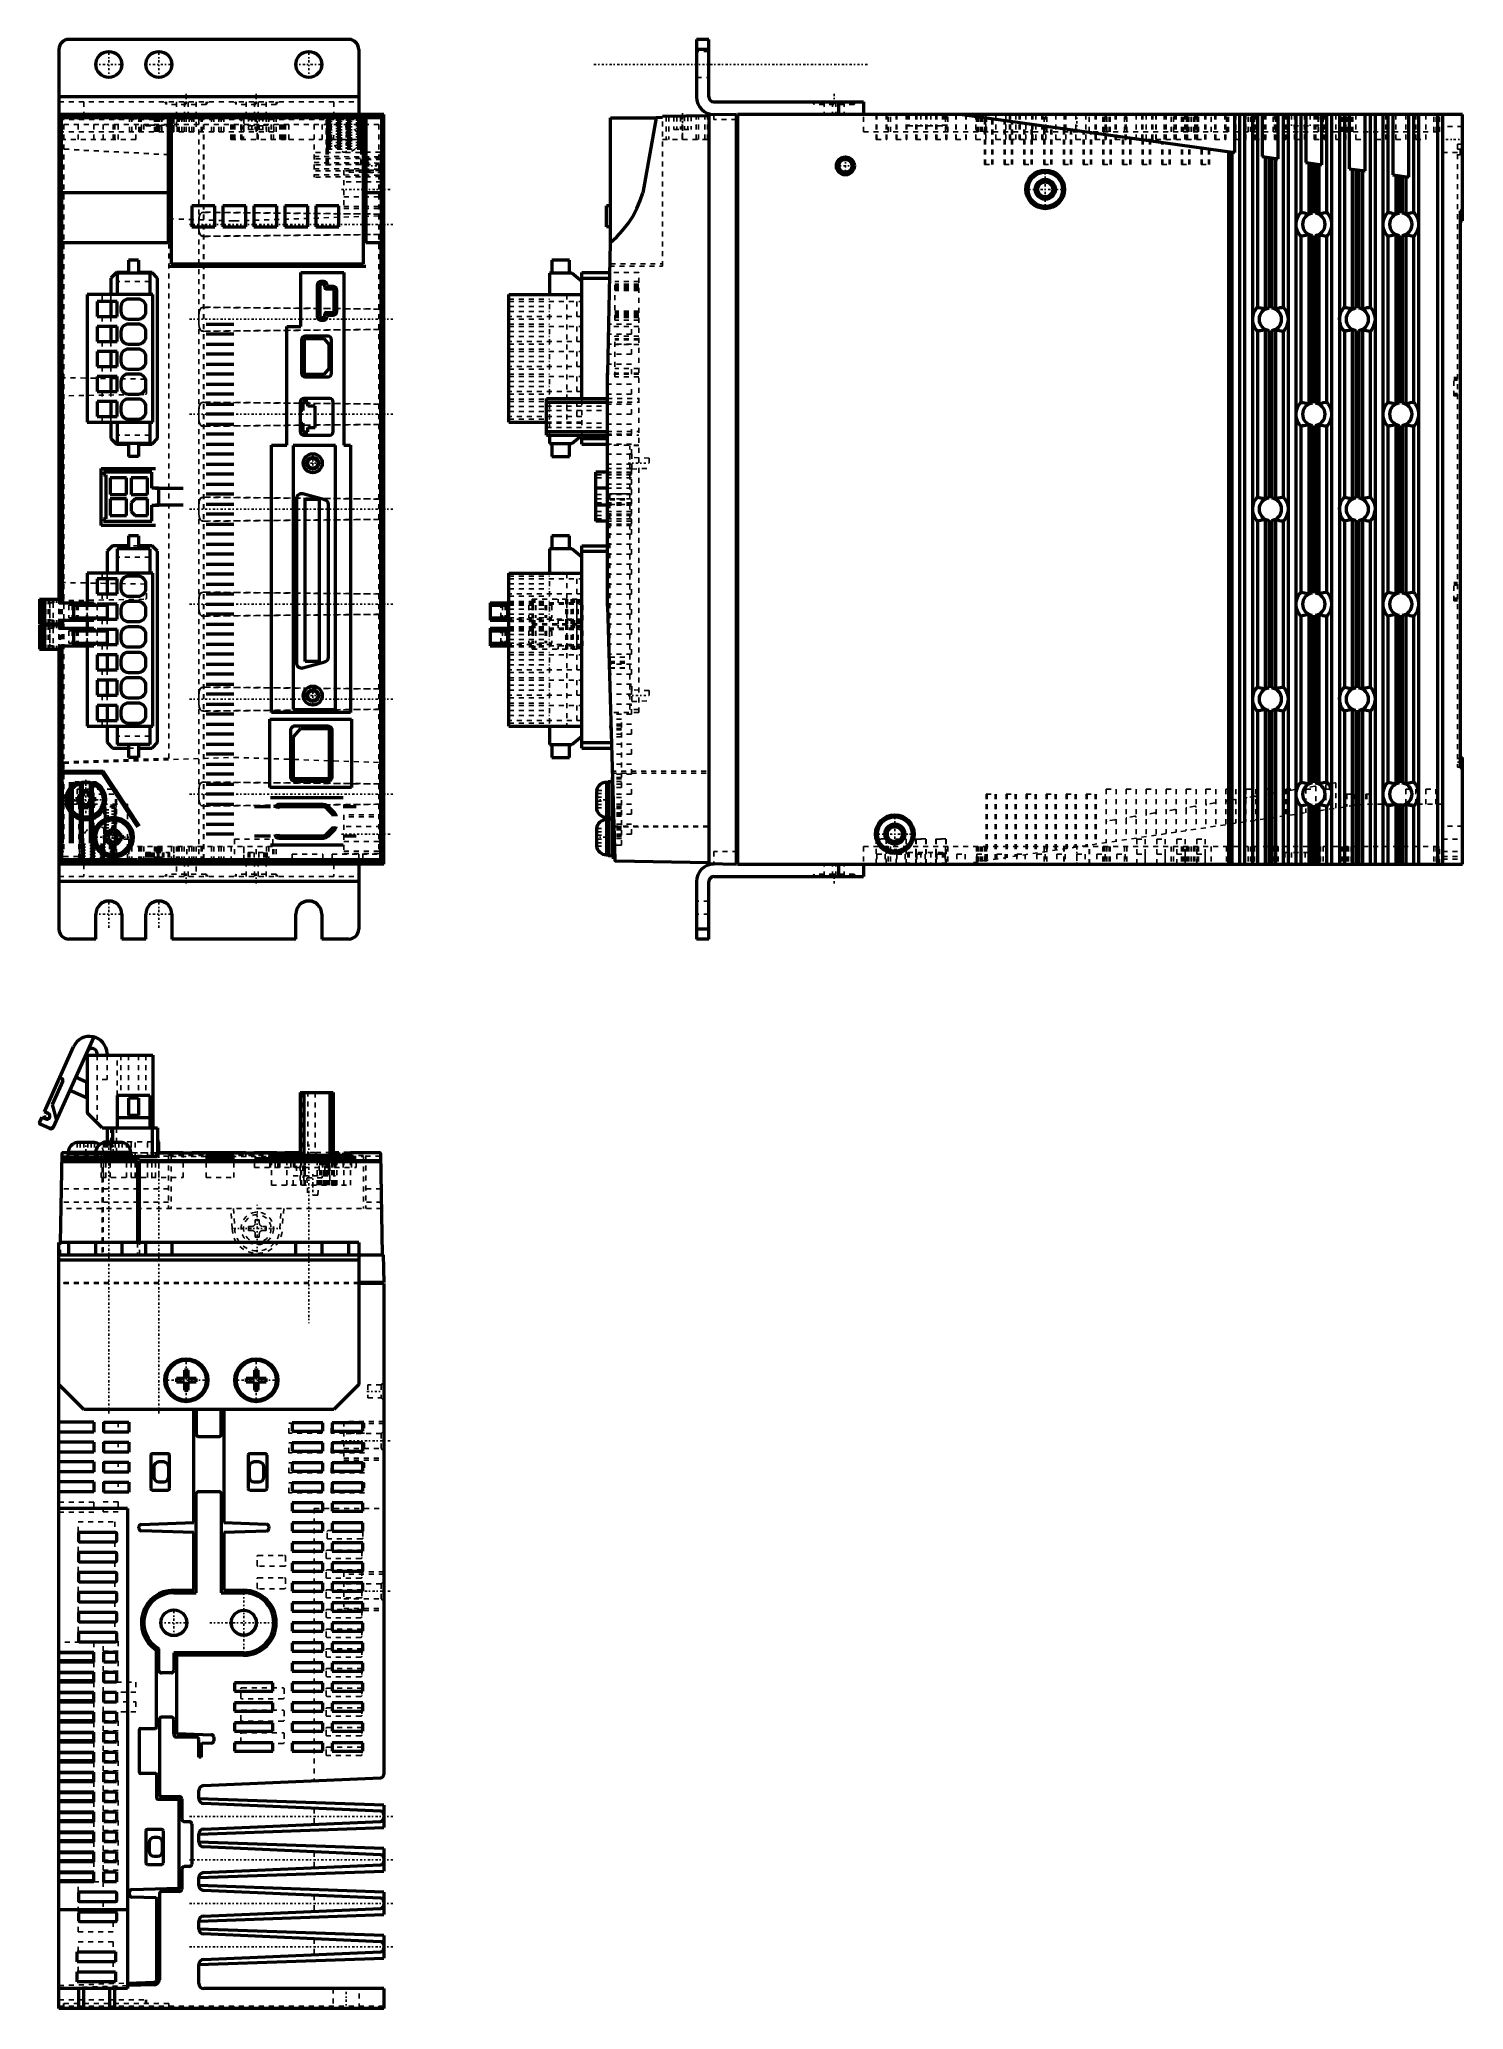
# Model space of a CAD drawing. Header units: millimetres. Extents: x 0 to 285, y 0 to 394.
import ezdxf

# ---------------------------------------------------------------- set-up
doc = ezdxf.new("R2010")
doc.units = ezdxf.units.MM
doc.linetypes.add('Center', pattern=[1.5, 0.45, -0.5, 0.05, -0.5])
doc.linetypes.add('Dashed', pattern=[2, 1, -1])
for name, color, linetype, lineweight in [('AM_4', 7, 'Continuous', 50), ('AM_6', 2, 'Continuous', 35), ('AM_7', 7, 'Center', 25), ('AM_9', 6, 'Dashed', 25)]:
    doc.layers.add(name, color=color, linetype=linetype, lineweight=lineweight)

# ---------------------------------------------------------------- blocks, each defined once
blk = doc.blocks.new('2_MCDLN35SF_5_in_MCDLN35SF_1100')
at = {"layer": 'AM_4'}
for p, q in [((10.88, 194.63), (2.74, 176.55)), ((0.99, 179.64), (6.8, 192.66)), ((9.5, 191), (22.65, 191)), ((9.5, 191), (9.5, 179.4)), ((11.5, 191), (11.5, 191.33)), ((13.5, 191.3), (13.5, 191)), ((22.65, 191), (22.65, 176.4)), ((4.63, 185.84), (2.54, 181.13)), ((4.36, 186.35), (4.46, 186.3)), ((7.71, 186.37), (9.39, 185.62)), ((9.39, 185.62), (9.39, 182.44)), ((9.39, 182.44), (6.52, 183.73)), ((15.5, 182.9), (15.5, 176.4)), ((22.05, 182.9), (15.5, 182.9)), ((17.77, 182.4), (17.77, 178.9)), ((19.77, 182.4), (17.77, 182.4)), ((19.77, 182.4), (19.77, 178.9)), ((22.05, 182.9), (22.05, 176.4)), ((52.17, 183.5), (58.77, 183.5)), ((52.17, 183.5), (52.17, 170.88)), ((52.87, 183.5), (52.87, 170.88)), ((58.07, 183.5), (58.07, 170.88)), ((58.77, 183.5), (58.77, 170.88)), ((0.02, 177.44), (0.51, 178.54)), ((0.51, 178.54), (1.23, 178.21)), ((1.73, 179.31), (0.99, 179.64)), ((2.54, 181.13), (3.36, 177.91)), ((12.5, 176.4), (9.5, 179.4)), ((22.05, 178.4), (15.5, 178.4)), ((19.77, 178.9), (17.77, 178.9)), ((2.08, 176.3), (0.12, 177.18)), ((7.77, 173.5), (7.5, 173.48)), ((8.85, 173.5), (7.77, 173.5)), ((8.85, 173.49), (8.85, 173.5)), ((10.73, 173.5), (9.65, 173.5)), ((9.65, 173.5), (9.65, 173.49)), ((11, 173.48), (10.73, 173.5)), ((12.5, 176.4), (23.62, 176.4)), ((12.77, 173.44), (12.77, 173.6)), ((12.77, 173.6), (13.52, 173.6)), ((13.3, 173.5), (13, 173.48)), ((14.35, 173.5), (13.3, 173.5)), ((13.52, 176.4), (13.52, 173.5)), ((14.62, 176.4), (14.62, 173.48)), ((16.19, 173.5), (15.15, 173.5)), ((16.5, 173.48), (16.19, 173.5)), ((22.52, 176.4), (22.52, 170.68)), ((23.62, 176.4), (23.62, 170.71)), ((23.62, 173.6), (23.87, 173.6)), ((23.87, 171.46), (23.87, 173.6)), ((4.21, 153.5), (4.52, 171.3)), ((19.63, 169.85), (4.49, 169.85)), ((19.63, 169.65), (4.49, 169.65)), ((5.63, 170.53), (4.5, 170.53)), ((4.5, 170.52), (5.63, 170.52)), ((5.75, 171.46), (4.59, 171.46)), ((5.25, 170.45), (5.25, 170.33)), ((18.75, 170.45), (5.25, 170.45)), ((5.63, 171.15), (5.63, 170.45)), ((18.37, 171.15), (5.63, 171.15)), ((5.75, 171.5), (5.75, 171.15)), ((18.25, 171.5), (5.75, 171.5)), ((10.75, 170.45), (10.75, 170.04)), ((11.13, 171.15), (11.13, 170.45)), ((11.25, 171.5), (11.25, 171.15)), ((16.93, 169.9), (12.56, 169.9)), ((18.25, 171.15), (18.25, 171.5)), ((18.37, 170.45), (18.37, 171.15)), ((18.37, 170.68), (22.52, 170.68)), ((18.75, 170.04), (18.75, 170.45)), ((20.03, 170.13), (18.75, 170.21)), ((18.75, 170.18), (19.63, 170.12)), ((19.63, 169.85), (19.63, 153.5)), ((20.03, 153.5), (20.03, 169.85)), ((68.24, 169.85), (20.03, 169.85)), ((68.24, 169.65), (20.03, 169.65)), ((22.52, 170.68), (23.62, 170.71)), ((28.71, 171.46), (23.62, 171.46)), ((23.87, 171.46), (46.44, 171.46)), ((30.47, 171.5), (35.07, 171.5)), ((30.47, 171.46), (30.47, 171.5)), ((33.35, 171.46), (38.89, 171.46)), ((38.89, 171.46), (33.35, 171.46)), ((33.35, 171.45), (38.89, 171.45)), ((38.89, 171.44), (33.35, 171.44)), ((33.35, 171.43), (38.89, 171.43)), ((38.89, 171.41), (33.35, 171.41)), ((33.35, 171.4), (38.89, 171.4)), ((38.89, 171.38), (33.35, 171.38)), ((33.35, 171.36), (38.89, 171.36)), ((38.89, 171.33), (33.35, 171.33)), ((33.35, 171.31), (38.89, 171.31)), ((38.89, 171.28), (33.35, 171.28)), ((33.35, 171.25), (38.89, 171.25)), ((38.89, 171.22), (33.35, 171.22)), ((33.35, 171.18), (38.89, 171.18)), ((38.89, 171.14), (33.35, 171.14)), ((33.35, 171.11), (38.89, 171.11)), ((38.89, 171.06), (33.35, 171.06)), ((33.35, 171.02), (38.89, 171.02)), ((38.89, 170.97), (33.35, 170.97)), ((33.35, 170.92), (38.89, 170.92)), ((38.89, 170.87), (33.35, 170.87)), ((33.35, 170.82), (38.89, 170.82)), ((38.89, 170.76), (33.35, 170.76)), ((33.35, 170.7), (38.89, 170.7)), ((38.89, 170.64), (33.35, 170.64)), ((33.35, 170.58), (38.89, 170.58)), ((38.89, 170.51), (33.35, 170.51)), ((33.35, 170.44), (38.89, 170.44)), ((38.89, 170.37), (33.35, 170.37)), ((33.35, 170.3), (38.89, 170.3)), ((38.89, 170.22), (33.35, 170.22)), ((33.35, 170.15), (38.89, 170.15)), ((38.89, 170.07), (33.35, 170.07)), ((35.07, 171.46), (35.07, 171.5)), ((36.67, 171.46), (36.67, 171.5)), ((36.67, 171.5), (41.27, 171.5)), ((41.27, 171.46), (41.27, 171.5)), ((42.87, 171.5), (47.47, 171.5)), ((42.87, 171.46), (42.87, 171.5)), ((43.02, 170.28), (46.22, 170.28)), ((46.22, 170.05), (43.02, 170.05)), ((46.05, 170.42), (46.05, 170.84)), ((46.05, 170.84), (62.44, 170.84)), ((62.44, 170.42), (46.05, 170.42)), ((46.22, 170.35), (60.72, 170.35)), ((46.22, 170.05), (46.22, 170.28)), ((60.72, 169.98), (46.22, 169.98)), ((46.44, 170.88), (46.44, 171.46)), ((46.44, 171.44), (49.47, 171.44)), ((62.24, 170.88), (46.44, 170.88)), ((47.17, 169.98), (47.17, 170.06)), ((47.47, 171.44), (47.47, 171.5)), ((47.97, 170.3), (56.69, 170.3)), ((47.97, 169.98), (47.97, 170.03)), ((56.69, 170.03), (47.97, 170.03)), ((48.07, 170.05), (48.07, 170.28)), ((48.07, 170.28), (56.7, 170.28)), ((56.64, 170.05), (48.07, 170.05)), ((49.07, 171.44), (49.07, 171.5)), ((49.07, 171.5), (52.17, 171.5)), ((49.47, 170.88), (49.47, 171.44)), ((49.47, 171.15), (52.17, 171.15)), ((50.28, 170.42), (50.28, 170.78)), ((50.78, 170.74), (52.28, 170.79)), ((50.78, 170.49), (50.78, 170.74)), ((51.08, 170.81), (57.99, 170.8)), ((57.67, 170.48), (51.08, 170.48)), ((57.67, 170.46), (51.08, 170.46)), ((51.08, 170.42), (51.08, 170.46)), ((52.28, 170.48), (52.28, 170.79)), ((52.28, 170.79), (57.67, 170.79)), ((56.69, 169.98), (56.69, 170.03)), ((56.7, 170.05), (56.7, 170.28)), ((58.61, 170.11), (57.35, 170.06)), ((57.41, 170.06), (57.41, 170.27)), ((57.41, 170.27), (58.61, 170.22)), ((57.67, 170.48), (57.67, 170.79)), ((57.67, 170.42), (57.67, 170.46)), ((57.68, 170.28), (58.99, 170.23)), ((58.99, 170.1), (57.68, 170.05)), ((57.68, 169.98), (57.68, 170.05)), ((57.97, 170.78), (57.97, 170.49)), ((58.47, 170.78), (58.47, 170.42)), ((58.61, 170.11), (58.61, 170.22)), ((58.77, 171.5), (59.87, 171.5)), ((58.77, 170.91), (60.89, 170.91)), ((58.99, 169.98), (58.99, 170.1)), ((59.27, 169.98), (59.27, 170.13)), ((59.87, 170.91), (59.87, 171.5)), ((60.72, 170.05), (60.72, 170.28)), ((60.72, 170.28), (63.32, 170.28)), ((63.32, 170.05), (60.72, 170.05)), ((60.89, 170.88), (60.89, 171.44)), ((60.89, 171.44), (62.24, 171.44)), ((68.14, 171.46), (62.24, 171.46)), ((62.24, 171.46), (62.24, 170.88)), ((62.44, 170.84), (62.44, 170.42)), ((68.22, 171.3), (68.57, 151)), ((63.87, 153.5), (3.87, 153.5)), ((3.87, 0.2), (3.87, 153.5)), ((3.87, 151), (68.77, 151)), ((3.87, 150), (63.87, 150)), ((5.87, 151), (5.87, 153.5)), ((11.27, 151), (11.27, 153.5)), ((16.47, 153.5), (16.47, 151)), ((21.27, 151), (21.27, 153.5)), ((26.47, 153.5), (26.47, 151)), ((51.27, 151), (51.27, 153.5)), ((56.47, 153.5), (56.47, 151)), ((61.87, 151), (61.87, 153.5)), ((63.87, 153.5), (63.87, 125.09)), ((68.77, 151), (68.87, 145.5)), ((68.87, 145.5), (63.87, 145.5)), ((68.87, 145.3), (63.87, 145.3)), ((67.87, 145.5), (67.87, 145.3)), ((68.87, 145.3), (68.87, 47.06)), ((29.02, 126.29), (27.37, 126.29)), ((27.37, 126.29), (27.37, 125.59)), ((29.02, 127.94), (29.02, 126.29)), ((29.72, 127.94), (29.02, 127.94)), ((29.72, 126.29), (29.72, 127.94)), ((31.37, 126.29), (29.72, 126.29)), ((31.37, 125.59), (31.37, 126.29)), ((41.37, 126.29), (41.37, 125.59)), ((43.02, 126.29), (41.37, 126.29)), ((43.02, 127.94), (43.02, 126.29)), ((43.72, 127.94), (43.02, 127.94)), ((43.72, 126.29), (43.72, 127.94)), ((45.37, 126.29), (43.72, 126.29)), ((45.37, 125.59), (45.37, 126.29)), ((8.87, 120.1), (3.87, 125.1)), ((27.37, 125.59), (29.02, 125.59)), ((29.02, 125.59), (29.02, 123.94)), ((29.02, 123.94), (29.72, 123.94)), ((29.72, 123.94), (29.72, 125.59)), ((29.72, 125.59), (31.37, 125.59)), ((41.37, 125.59), (43.02, 125.59)), ((43.02, 125.59), (43.02, 123.94)), ((43.02, 123.94), (43.72, 123.94)), ((43.72, 125.59), (45.37, 125.59)), ((43.72, 123.94), (43.72, 125.59)), ((63.87, 125.09), (58.88, 120.1)), ((58.88, 120.1), (8.87, 120.1)), ((30.87, 97.44), (30.87, 120.1)), ((31.37, 120.1), (31.37, 115.14)), ((36.37, 115.14), (36.37, 120.1)), ((36.87, 120.1), (36.87, 97.44)), ((10.87, 117.54), (3.87, 117.54)), ((10.87, 115.54), (3.87, 115.54)), ((10.87, 117.54), (10.87, 115.54)), ((12.87, 115.54), (12.87, 117.54)), ((12.87, 117.54), (17.87, 117.54)), ((17.87, 115.54), (12.87, 115.54)), ((17.87, 117.54), (17.87, 115.54)), ((31.87, 114.64), (35.87, 114.64)), ((50.53, 117.38), (50.53, 115.71)), ((56.7, 117.38), (50.53, 117.38)), ((50.53, 115.71), (56.7, 115.71)), ((56.7, 115.71), (56.7, 117.38)), ((58.53, 117.38), (58.53, 115.71)), ((64.7, 117.38), (58.53, 117.38)), ((58.53, 115.71), (64.7, 115.71)), ((64.7, 115.71), (64.7, 117.38)), ((10.87, 113.56), (3.87, 113.56)), ((10.87, 111.56), (3.87, 111.56)), ((10.87, 113.56), (10.87, 111.56)), ((12.87, 111.54), (12.87, 113.54)), ((12.87, 113.54), (17.87, 113.54)), ((17.87, 111.54), (12.87, 111.54)), ((17.87, 113.54), (17.87, 111.54)), ((22.24, 110.91), (22.24, 104.25)), ((25.71, 111.21), (22.54, 111.21)), ((26.01, 104.25), (26.01, 110.91)), ((41.75, 110.91), (41.75, 104.25)), ((45.22, 111.21), (42.05, 111.21)), ((45.52, 104.25), (45.52, 110.91)), ((50.53, 113.38), (50.53, 111.71)), ((56.7, 113.38), (50.53, 113.38)), ((50.53, 111.71), (56.7, 111.71)), ((56.7, 111.71), (56.7, 113.38)), ((58.53, 113.38), (58.53, 111.71)), ((64.7, 113.38), (58.53, 113.38)), ((58.53, 111.71), (64.7, 111.71)), ((64.7, 111.71), (64.7, 113.38)), ((10.87, 109.57), (3.87, 109.57)), ((10.87, 107.57), (3.87, 107.57)), ((10.87, 109.57), (10.87, 107.57)), ((12.87, 107.54), (12.87, 109.54)), ((12.87, 109.54), (17.87, 109.54)), ((17.87, 107.54), (12.87, 107.54)), ((17.87, 109.54), (17.87, 107.54)), ((22.88, 108.58), (22.88, 106.58)), ((24.84, 109.58), (23.88, 109.58)), ((25.84, 106.58), (25.84, 108.58)), ((41.92, 108.58), (41.92, 106.58)), ((43.88, 109.58), (42.92, 109.58)), ((44.88, 106.58), (44.88, 108.58)), ((50.53, 109.38), (50.53, 107.71)), ((56.7, 109.38), (50.53, 109.38)), ((50.53, 107.71), (56.7, 107.71)), ((56.7, 107.71), (56.7, 109.38)), ((58.53, 109.38), (58.53, 107.71)), ((64.7, 109.38), (58.53, 109.38)), ((58.53, 107.71), (64.7, 107.71)), ((64.7, 107.71), (64.7, 109.38)), ((10.87, 105.58), (3.87, 105.58)), ((10.87, 103.58), (3.87, 103.58)), ((10.87, 105.58), (10.87, 103.58)), ((12.87, 103.54), (12.87, 105.54)), ((12.87, 105.54), (17.87, 105.54)), ((17.87, 103.54), (12.87, 103.54)), ((17.87, 105.54), (17.87, 103.54)), ((22.54, 103.95), (25.71, 103.95)), ((23.88, 105.58), (24.84, 105.58)), ((31.37, 83.4), (31.37, 103.17)), ((31.87, 103.67), (35.87, 103.67)), ((36.37, 103.17), (36.37, 83.4)), ((42.05, 103.95), (45.22, 103.95)), ((42.92, 105.58), (43.88, 105.58)), ((50.53, 105.38), (50.53, 103.71)), ((56.7, 105.38), (50.53, 105.38)), ((50.53, 103.71), (56.7, 103.71)), ((56.7, 103.71), (56.7, 105.38)), ((58.53, 105.38), (58.53, 103.71)), ((64.7, 105.38), (58.53, 105.38)), ((58.53, 103.71), (64.7, 103.71)), ((64.7, 103.71), (64.7, 105.38)), ((17.61, 100.24), (3.87, 100.24)), ((17.61, 100.24), (17.61, 4.2)), ((50.53, 101.38), (50.53, 99.71)), ((56.7, 101.38), (50.53, 101.38)), ((50.53, 99.71), (56.7, 99.71)), ((56.7, 99.71), (56.7, 101.38)), ((58.53, 101.38), (58.53, 99.71)), ((64.7, 101.38), (58.53, 101.38)), ((58.53, 99.71), (64.7, 99.71)), ((64.7, 99.71), (64.7, 101.38)), ((7.87, 93.74), (7.87, 95.34)), ((8.07, 95.54), (15.17, 95.54)), ((15.37, 95.34), (15.37, 93.74)), ((19.87, 96.31), (19.87, 96.57)), ((20.35, 97.07), (30.87, 97.44)), ((30.87, 95.44), (20.35, 95.81)), ((30.87, 83.9), (30.87, 95.44)), ((36.87, 97.44), (45.38, 97.14)), ((45.38, 95.74), (36.87, 95.44)), ((36.87, 95.44), (36.87, 83.9)), ((45.87, 96.64), (45.87, 96.24)), ((50.53, 97.38), (50.53, 95.71)), ((56.7, 97.38), (50.53, 97.38)), ((50.53, 95.71), (56.7, 95.71)), ((56.7, 95.71), (56.7, 97.38)), ((58.53, 97.38), (58.53, 95.71)), ((64.7, 97.38), (58.53, 97.38)), ((58.53, 95.71), (64.7, 95.71)), ((64.7, 95.71), (64.7, 97.38)), ((7.87, 89.74), (7.87, 91.34)), ((15.17, 93.54), (8.07, 93.54)), ((8.07, 91.54), (15.17, 91.54)), ((15.37, 91.34), (15.37, 89.74)), ((50.53, 93.38), (50.53, 91.71)), ((56.7, 93.38), (50.53, 93.38)), ((50.53, 91.71), (56.7, 91.71)), ((56.7, 91.71), (56.7, 93.38)), ((58.53, 93.38), (58.53, 91.71)), ((64.7, 93.38), (58.53, 93.38)), ((58.53, 91.71), (64.7, 91.71)), ((64.7, 91.71), (64.7, 93.38)), ((7.87, 85.74), (7.87, 87.34)), ((15.17, 89.54), (8.07, 89.54)), ((8.07, 87.54), (15.17, 87.54)), ((15.37, 87.34), (15.37, 85.74)), ((50.53, 89.38), (50.53, 87.71)), ((56.7, 89.38), (50.53, 89.38)), ((50.53, 87.71), (56.7, 87.71)), ((56.7, 87.71), (56.7, 89.38)), ((58.53, 89.38), (58.53, 87.71)), ((64.7, 89.38), (58.53, 89.38)), ((58.53, 87.71), (64.7, 87.71)), ((64.7, 87.71), (64.7, 89.38)), ((7.87, 81.74), (7.87, 83.34)), ((15.17, 85.54), (8.07, 85.54)), ((8.07, 83.54), (15.17, 83.54)), ((15.37, 83.34), (15.37, 81.74)), ((26.87, 83.9), (30.87, 83.9)), ((26.87, 83.4), (31.37, 83.4)), ((36.37, 83.4), (40.87, 83.4)), ((36.87, 83.9), (40.87, 83.9)), ((50.53, 85.38), (50.53, 83.71)), ((56.7, 85.38), (50.53, 85.38)), ((50.53, 83.71), (56.7, 83.71)), ((56.7, 83.71), (56.7, 85.38)), ((58.53, 85.38), (58.53, 83.71)), ((64.7, 85.38), (58.53, 85.38)), ((58.53, 83.71), (64.7, 83.71)), ((64.7, 83.71), (64.7, 85.38)), ((7.87, 77.74), (7.87, 79.34)), ((15.17, 81.54), (8.07, 81.54)), ((8.07, 79.54), (15.17, 79.54)), ((15.37, 79.34), (15.37, 77.74)), ((50.53, 81.38), (50.53, 79.71)), ((56.7, 81.38), (50.53, 81.38)), ((50.53, 79.71), (56.7, 79.71)), ((56.7, 79.71), (56.7, 81.38)), ((58.53, 81.38), (58.53, 79.71)), ((64.7, 81.38), (58.53, 81.38)), ((58.53, 79.71), (64.7, 79.71)), ((64.7, 79.71), (64.7, 81.38)), ((7.87, 73.74), (7.87, 75.34)), ((15.17, 77.54), (8.07, 77.54)), ((8.07, 75.54), (15.17, 75.54)), ((15.37, 75.34), (15.37, 73.74)), ((50.53, 77.38), (50.53, 75.71)), ((56.7, 77.38), (50.53, 77.38)), ((50.53, 75.71), (56.7, 75.71)), ((56.7, 75.71), (56.7, 77.38)), ((58.53, 77.38), (58.53, 75.71)), ((64.7, 77.38), (58.53, 77.38)), ((58.53, 75.71), (64.7, 75.71)), ((64.7, 75.71), (64.7, 77.38)), ((3.87, 71.54), (10.87, 71.54)), ((10.87, 71.37), (3.87, 71.37)), ((15.17, 73.54), (8.07, 73.54)), ((10.87, 69.54), (10.87, 71.54)), ((12.87, 69.54), (12.87, 71.54)), ((12.87, 71.54), (15.37, 71.54)), ((15.37, 71.54), (15.37, 69.54)), ((23.37, 56.44), (23.37, 71.81)), ((23.87, 67.86), (23.87, 72.2)), ((26.87, 71.4), (26.87, 67.86)), ((40.87, 71.4), (26.87, 71.4)), ((50.53, 73.38), (50.53, 71.71)), ((56.7, 73.38), (50.53, 73.38)), ((50.53, 71.71), (56.7, 71.71)), ((56.7, 71.71), (56.7, 73.38)), ((58.53, 73.38), (58.53, 71.71)), ((64.7, 73.38), (58.53, 73.38)), ((58.53, 71.71), (64.7, 71.71)), ((64.7, 71.71), (64.7, 73.38)), ((10.87, 69.77), (3.87, 69.77)), ((10.87, 69.54), (3.87, 69.54)), ((3.87, 67.54), (10.87, 67.54)), ((10.87, 67.37), (3.87, 67.37)), ((10.87, 65.54), (10.87, 67.54)), ((15.37, 69.54), (12.87, 69.54)), ((12.87, 65.54), (12.87, 67.54)), ((12.87, 67.54), (15.37, 67.54)), ((15.37, 67.54), (15.37, 65.54)), ((26.37, 67.36), (24.37, 67.36)), ((27.37, 70.7), (27.37, 55.42)), ((40.87, 70.9), (27.57, 70.9)), ((50.53, 69.38), (50.53, 67.71)), ((56.7, 69.38), (50.53, 69.38)), ((50.53, 67.71), (56.7, 67.71)), ((56.7, 67.71), (56.7, 69.38)), ((58.53, 69.38), (58.53, 67.71)), ((64.7, 69.38), (58.53, 69.38)), ((58.53, 67.71), (64.7, 67.71)), ((64.7, 67.71), (64.7, 69.38)), ((10.87, 65.77), (3.87, 65.77)), ((10.87, 65.54), (3.87, 65.54)), ((3.87, 63.54), (10.87, 63.54)), ((10.87, 63.37), (3.87, 63.37)), ((10.87, 61.54), (10.87, 63.54)), ((15.37, 65.54), (12.87, 65.54)), ((12.87, 61.54), (12.87, 63.54)), ((12.87, 63.54), (15.37, 63.54)), ((15.37, 63.54), (15.37, 61.54)), ((39.02, 65.38), (39.02, 63.69)), ((46.71, 65.38), (39.02, 65.38)), ((39.02, 63.69), (46.71, 63.69)), ((46.71, 63.69), (46.71, 65.38)), ((50.53, 65.38), (50.53, 63.71)), ((56.7, 65.38), (50.53, 65.38)), ((50.53, 63.71), (56.7, 63.71)), ((56.7, 63.71), (56.7, 65.38)), ((58.53, 65.38), (58.53, 63.71)), ((64.7, 65.38), (58.53, 65.38)), ((58.53, 63.71), (64.7, 63.71)), ((64.7, 63.71), (64.7, 65.38)), ((10.87, 61.77), (3.87, 61.77)), ((10.87, 61.54), (3.87, 61.54)), ((3.87, 59.54), (10.87, 59.54)), ((10.87, 59.37), (3.87, 59.37)), ((10.87, 57.54), (10.87, 59.54)), ((15.37, 61.54), (12.87, 61.54)), ((12.87, 57.54), (12.87, 59.54)), ((12.87, 59.54), (15.37, 59.54)), ((15.37, 59.54), (15.37, 57.54)), ((39.02, 61.38), (39.02, 59.69)), ((46.71, 61.38), (39.02, 61.38)), ((39.02, 59.69), (46.71, 59.69)), ((46.71, 59.69), (46.71, 61.38)), ((50.53, 61.38), (50.53, 59.71)), ((56.7, 61.38), (50.53, 61.38)), ((50.53, 59.71), (56.7, 59.71)), ((56.7, 59.71), (56.7, 61.38)), ((58.53, 61.38), (58.53, 59.71)), ((64.7, 61.38), (58.53, 61.38)), ((58.53, 59.71), (64.7, 59.71)), ((64.7, 59.71), (64.7, 61.38)), ((10.87, 57.77), (3.87, 57.77)), ((10.87, 57.54), (3.87, 57.54)), ((3.87, 55.54), (10.87, 55.54)), ((10.87, 55.37), (3.87, 55.37)), ((10.87, 53.54), (10.87, 55.54)), ((15.37, 57.54), (12.87, 57.54)), ((12.87, 53.54), (12.87, 55.54)), ((12.87, 55.54), (15.37, 55.54)), ((15.37, 55.54), (15.37, 53.54)), ((19.97, 47.44), (19.97, 56.04)), ((20.17, 56.24), (23.17, 56.24)), ((23.97, 58.03), (23.97, 43.13)), ((26.37, 58.53), (24.47, 58.53)), ((26.87, 55.03), (26.87, 58.03)), ((27.56, 55.22), (34.38, 54.98)), ((39.02, 57.38), (39.02, 55.69)), ((46.71, 57.38), (39.02, 57.38)), ((39.02, 55.69), (46.71, 55.69)), ((46.71, 55.69), (46.71, 57.38)), ((50.53, 57.38), (50.53, 55.71)), ((56.7, 57.38), (50.53, 57.38)), ((50.53, 55.71), (56.7, 55.71)), ((56.7, 55.71), (56.7, 57.38)), ((58.53, 57.38), (58.53, 55.71)), ((64.7, 57.38), (58.53, 57.38)), ((58.53, 55.71), (64.7, 55.71)), ((64.7, 55.71), (64.7, 57.38)), ((10.87, 53.77), (3.87, 53.77)), ((10.87, 53.54), (3.87, 53.54)), ((3.87, 51.54), (10.87, 51.54)), ((10.87, 51.37), (3.87, 51.37)), ((10.87, 49.54), (10.87, 51.54)), ((15.37, 53.54), (12.87, 53.54)), ((12.87, 49.54), (12.87, 51.54)), ((12.87, 51.54), (15.37, 51.54)), ((15.37, 51.54), (15.37, 49.54)), ((31.37, 54.53), (27.37, 54.53)), ((31.87, 50.5), (31.87, 54.03)), ((32.37, 53.04), (32.37, 50.5)), ((34.38, 53.3), (32.56, 53.24)), ((34.87, 54.49), (34.87, 53.8)), ((39.02, 53.38), (39.02, 51.69)), ((46.71, 53.38), (39.02, 53.38)), ((39.02, 51.69), (46.71, 51.69)), ((46.71, 51.69), (46.71, 53.38)), ((50.53, 53.38), (50.53, 51.71)), ((56.7, 53.38), (50.53, 53.38)), ((50.53, 51.71), (56.7, 51.71)), ((56.7, 51.71), (56.7, 53.38)), ((58.53, 53.38), (58.53, 51.71)), ((64.7, 53.38), (58.53, 53.38)), ((58.53, 51.71), (64.7, 51.71)), ((64.7, 51.71), (64.7, 53.38)), ((10.87, 49.77), (3.87, 49.77)), ((10.87, 49.54), (3.87, 49.54)), ((3.87, 47.54), (10.87, 47.54)), ((10.87, 47.37), (3.87, 47.37)), ((10.87, 45.54), (10.87, 47.54)), ((15.37, 49.54), (12.87, 49.54)), ((12.87, 45.54), (12.87, 47.54)), ((12.87, 47.54), (15.37, 47.54)), ((15.37, 47.54), (15.37, 45.54)), ((32.37, 50.5), (31.87, 50.5)), ((10.87, 45.77), (3.87, 45.77)), ((10.87, 45.54), (3.87, 45.54)), ((3.87, 43.54), (10.87, 43.54)), ((10.87, 43.37), (3.87, 43.37)), ((10.87, 41.54), (10.87, 43.54)), ((15.37, 45.54), (12.87, 45.54)), ((12.87, 41.54), (12.87, 43.54)), ((12.87, 43.54), (15.37, 43.54)), ((15.37, 43.54), (15.37, 41.54)), ((23.27, 47.24), (20.17, 47.24)), ((23.47, 42.24), (23.47, 47.04)), ((31.87, 42.24), (31.87, 43.82)), ((32.82, 44.82), (68.2, 46.36)), ((10.87, 41.77), (3.87, 41.77)), ((10.87, 41.54), (3.87, 41.54)), ((3.87, 39.54), (10.87, 39.54)), ((10.87, 37.54), (10.87, 39.54)), ((15.37, 41.54), (12.87, 41.54)), ((12.87, 37.54), (12.87, 39.54)), ((12.87, 39.54), (15.37, 39.54)), ((15.37, 39.54), (15.37, 37.54)), ((27.77, 42.04), (23.67, 42.04)), ((24.47, 42.63), (27.97, 42.63)), ((27.97, 24.53), (27.97, 41.84)), ((28.47, 42.13), (28.47, 38.13)), ((68.87, 40.91), (31.87, 42.2)), ((68.2, 39.69), (32.82, 41.24)), ((68.87, 40.91), (68.87, 36.41)), ((10.87, 39.37), (3.87, 39.37)), ((10.87, 37.77), (3.87, 37.77)), ((10.87, 37.54), (3.87, 37.54)), ((3.87, 35.54), (10.87, 35.54)), ((10.87, 33.54), (10.87, 35.54)), ((15.37, 37.54), (12.87, 37.54)), ((12.87, 33.54), (12.87, 35.54)), ((12.87, 35.54), (15.37, 35.54)), ((15.37, 35.54), (15.37, 33.54)), ((21.27, 35.75), (21.27, 29.35)), ((24.47, 36.05), (21.57, 36.05)), ((24.77, 29.35), (24.77, 35.75)), ((28.97, 37.63), (29.97, 37.63)), ((30.47, 37.13), (30.47, 29.13)), ((31.87, 35.12), (68.87, 36.41)), ((32.82, 36.12), (68.2, 37.66)), ((10.87, 35.37), (3.87, 35.37)), ((10.87, 33.77), (3.87, 33.77)), ((10.87, 33.54), (3.87, 33.54)), ((3.87, 31.54), (10.87, 31.54)), ((10.87, 29.54), (10.87, 31.54)), ((15.37, 33.54), (12.87, 33.54)), ((12.87, 29.54), (12.87, 31.54)), ((12.87, 31.54), (15.37, 31.54)), ((15.37, 31.54), (15.37, 29.54)), ((21.91, 33.42), (21.91, 31.68)), ((23.6, 34.42), (22.91, 34.42)), ((24.6, 31.68), (24.6, 33.42)), ((31.87, 33.54), (31.87, 35.12)), ((68.87, 32.21), (31.87, 33.5)), ((68.2, 30.99), (32.82, 32.54)), ((68.87, 32.21), (68.87, 27.71)), ((10.87, 31.37), (3.87, 31.37)), ((10.87, 29.77), (3.87, 29.77)), ((10.87, 29.54), (3.87, 29.54)), ((15.37, 29.54), (12.87, 29.54)), ((21.57, 29.05), (24.47, 29.05)), ((22.91, 30.68), (23.6, 30.68)), ((28.47, 28.13), (28.47, 24.13)), ((29.97, 28.63), (28.97, 28.63)), ((31.87, 26.42), (68.87, 27.71)), ((32.82, 27.42), (68.2, 28.96)), ((3.87, 27.54), (10.87, 27.54)), ((10.87, 27.37), (3.87, 27.37)), ((10.87, 25.77), (3.87, 25.77)), ((10.87, 25.54), (3.87, 25.54)), ((10.87, 25.54), (10.87, 27.54)), ((12.87, 25.54), (12.87, 27.54)), ((12.87, 27.54), (15.37, 27.54)), ((15.37, 25.54), (12.87, 25.54)), ((15.37, 27.54), (15.37, 25.54)), ((18.45, 24), (27.77, 24.33)), ((31.87, 24.84), (31.87, 26.42)), ((68.87, 23.51), (31.87, 24.8)), ((68.2, 22.29), (32.82, 23.84)), ((17.61, 19.95), (3.87, 19.95)), ((7.87, 21.74), (7.87, 23.34)), ((8.07, 23.54), (15.17, 23.54)), ((15.17, 21.54), (8.07, 21.54)), ((15.37, 23.34), (15.37, 21.74)), ((17.97, 23), (17.97, 23.5)), ((23.27, 22.34), (18.45, 22.51)), ((23.47, 5.98), (23.47, 22.14)), ((23.97, 23.13), (23.97, 5.98)), ((27.97, 23.63), (24.47, 23.63)), ((32.82, 18.72), (68.2, 20.26)), ((68.87, 23.51), (68.87, 19.01)), ((7.87, 17.74), (7.87, 19.34)), ((8.07, 19.54), (15.17, 19.54)), ((15.17, 17.54), (8.07, 17.54)), ((15.37, 19.34), (15.37, 17.74)), ((31.87, 17.72), (68.87, 19.01)), ((31.87, 16.14), (31.87, 17.72)), ((68.87, 14.81), (31.87, 16.1)), ((68.2, 13.59), (32.82, 15.14)), ((68.87, 14.81), (68.87, 10.31)), ((7.51, 9.54), (7.51, 11.54)), ((7.51, 11.54), (15.17, 11.54)), ((15.17, 9.54), (7.51, 9.54)), ((15.17, 11.54), (15.17, 9.54)), ((31.87, 9.02), (68.87, 10.31)), ((31.87, 5.2), (31.87, 9.02)), ((32.82, 10.02), (68.2, 11.56)), ((17.61, 4.2), (3.87, 4.2)), ((7.51, 5.54), (7.51, 7.54)), ((7.51, 7.54), (15.17, 7.54)), ((15.17, 5.54), (7.51, 5.54)), ((7.77, 4.2), (7.77, 0.2)), ((8.77, 4.2), (8.77, 0.2)), ((13.97, 4.2), (13.97, 0.2)), ((14.97, 4.2), (14.97, 0.2)), ((15.17, 7.54), (15.17, 5.54)), ((17.61, 5.29), (22.98, 5.48)), ((23, 4.98), (17.61, 4.79)), ((68.87, 4.2), (32.87, 4.2)), ((68.87, 4.2), (68.87, 0.2)), ((68.87, 0.2), (3.87, 0.2))]:
    blk.add_line(p, q, dxfattribs=at)
for points in [[(9.65, 173.49), (9.25, 173.5), (8.85, 173.49)], [(15.15, 173.48), (14.75, 173.48), (14.35, 173.48)], [(4.6, 171.46), (4.59, 171.46), (4.55, 171.41), (4.52, 171.3)], [(5.25, 170.33), (5.25, 170.33), (5.31, 170.3), (5.49, 170.28), (5.78, 170.26), (6.16, 170.24), (6.63, 170.22), (7.18, 170.2), (7.78, 170.19), (8.43, 170.18), (9.1, 170.18), (9.77, 170.18), (10.43, 170.19), (10.75, 170.19)], [(10.75, 170.04), (10.76, 170.03), (10.87, 170), (11.1, 169.97), (11.42, 169.95), (11.84, 169.93), (12.35, 169.91), (12.56, 169.9)], [(16.93, 169.9), (17.46, 169.92), (17.92, 169.94), (18.28, 169.96), (18.55, 169.99), (18.7, 170.02), (18.75, 170.04)], [(47.17, 170.27), (47.21, 170.28), (47.34, 170.29), (47.54, 170.29), (47.79, 170.3), (47.97, 170.3)], [(47.97, 170.03), (47.7, 170.03), (47.47, 170.04), (47.29, 170.05), (47.19, 170.06), (47.17, 170.06)], [(47.67, 170.27), (47.69, 170.27), (47.75, 170.28), (47.85, 170.28), (47.98, 170.28), (48.07, 170.28)], [(48.07, 170.05), (47.93, 170.05), (47.82, 170.05), (47.73, 170.06), (47.68, 170.06), (47.67, 170.07)], [(50.28, 170.78), (50.32, 170.79), (50.45, 170.8), (50.65, 170.8), (50.9, 170.81), (51.08, 170.81)], [(51.08, 170.46), (50.81, 170.46), (50.58, 170.47), (50.4, 170.47), (50.3, 170.48), (50.28, 170.49)], [(51.08, 170.48), (50.98, 170.48), (50.89, 170.48), (50.82, 170.48), (50.78, 170.49), (50.78, 170.49)], [(57.35, 170.06), (57.08, 170.05), (56.76, 170.05), (56.64, 170.05)], [(56.69, 170.3), (57.15, 170.3), (57.56, 170.29), (57.68, 170.28)], [(57.68, 170.05), (57.29, 170.04), (56.84, 170.03), (56.69, 170.03)], [(56.7, 170.28), (57.03, 170.28), (57.32, 170.27), (57.41, 170.27)], [(57.67, 170.79), (57.77, 170.79), (57.85, 170.79), (57.92, 170.79), (57.96, 170.79), (57.97, 170.78)], [(57.97, 170.49), (57.95, 170.49), (57.9, 170.48), (57.83, 170.48), (57.73, 170.48), (57.67, 170.48)], [(58.47, 170.49), (58.42, 170.48), (58.29, 170.47), (58.09, 170.47), (57.84, 170.46), (57.67, 170.46)], [(57.99, 170.8), (58.17, 170.8), (58.34, 170.8), (58.45, 170.79), (58.47, 170.78)], [(58.61, 170.22), (58.71, 170.22), (58.76, 170.21), (58.77, 170.21)], [(58.77, 170.13), (58.74, 170.12), (58.65, 170.11), (58.61, 170.11)], [(58.99, 170.23), (59.17, 170.22), (59.26, 170.21), (59.27, 170.21)], [(59.27, 170.13), (59.21, 170.11), (59.06, 170.1), (58.99, 170.1)], [(68.22, 171.3), (68.22, 171.31), (68.21, 171.33), (68.19, 171.4), (68.14, 171.45), (68.13, 171.46)], [(7.87, 95.34), (7.87, 95.36), (7.87, 95.37), (7.87, 95.39), (7.88, 95.41), (7.88, 95.42), (7.89, 95.44), (7.9, 95.45), (7.91, 95.47), (7.92, 95.48), (7.94, 95.49), (7.95, 95.5), (7.97, 95.51), (7.98, 95.52), (8, 95.53), (8.01, 95.53), (8.03, 95.54), (8.05, 95.54), (8.07, 95.54)], [(15.17, 95.54), (15.18, 95.54), (15.2, 95.54), (15.22, 95.53), (15.23, 95.53), (15.25, 95.52), (15.27, 95.51), (15.28, 95.5), (15.29, 95.49), (15.31, 95.48), (15.32, 95.47), (15.33, 95.45), (15.34, 95.44), (15.35, 95.42), (15.35, 95.41), (15.36, 95.39), (15.36, 95.37), (15.37, 95.36), (15.37, 95.34)], [(8.07, 93.54), (8.05, 93.54), (8.03, 93.54), (8.01, 93.55), (8, 93.55), (7.98, 93.56), (7.97, 93.57), (7.95, 93.58), (7.94, 93.59), (7.92, 93.6), (7.91, 93.61), (7.9, 93.63), (7.89, 93.64), (7.88, 93.66), (7.88, 93.67), (7.87, 93.69), (7.87, 93.71), (7.87, 93.72), (7.87, 93.74)], [(7.87, 91.34), (7.87, 91.36), (7.87, 91.37), (7.87, 91.39), (7.88, 91.41), (7.88, 91.42), (7.89, 91.44), (7.9, 91.45), (7.91, 91.47), (7.92, 91.48), (7.94, 91.49), (7.95, 91.5), (7.97, 91.51), (7.98, 91.52), (8, 91.53), (8.01, 91.53), (8.03, 91.54), (8.05, 91.54), (8.07, 91.54)], [(15.37, 93.74), (15.37, 93.72), (15.36, 93.71), (15.36, 93.69), (15.35, 93.67), (15.35, 93.66), (15.34, 93.64), (15.33, 93.63), (15.32, 93.61), (15.31, 93.6), (15.29, 93.59), (15.28, 93.58), (15.27, 93.57), (15.25, 93.56), (15.23, 93.55), (15.22, 93.55), (15.2, 93.54), (15.18, 93.54), (15.17, 93.54)], [(15.17, 91.54), (15.18, 91.54), (15.2, 91.54), (15.22, 91.53), (15.23, 91.53), (15.25, 91.52), (15.27, 91.51), (15.28, 91.5), (15.29, 91.49), (15.31, 91.48), (15.32, 91.47), (15.33, 91.45), (15.34, 91.44), (15.35, 91.42), (15.35, 91.41), (15.36, 91.39), (15.36, 91.37), (15.37, 91.36), (15.37, 91.34)], [(8.07, 89.54), (8.05, 89.54), (8.03, 89.54), (8.01, 89.55), (8, 89.55), (7.98, 89.56), (7.97, 89.57), (7.95, 89.58), (7.94, 89.59), (7.92, 89.6), (7.91, 89.61), (7.9, 89.63), (7.89, 89.64), (7.88, 89.66), (7.88, 89.67), (7.87, 89.69), (7.87, 89.71), (7.87, 89.72), (7.87, 89.74)], [(7.87, 87.34), (7.87, 87.36), (7.87, 87.37), (7.87, 87.39), (7.88, 87.41), (7.88, 87.42), (7.89, 87.44), (7.9, 87.45), (7.91, 87.47), (7.92, 87.48), (7.94, 87.49), (7.95, 87.5), (7.97, 87.51), (7.98, 87.52), (8, 87.53), (8.01, 87.53), (8.03, 87.54), (8.05, 87.54), (8.07, 87.54)], [(15.37, 89.74), (15.37, 89.72), (15.36, 89.71), (15.36, 89.69), (15.35, 89.67), (15.35, 89.66), (15.34, 89.64), (15.33, 89.63), (15.32, 89.61), (15.31, 89.6), (15.29, 89.59), (15.28, 89.58), (15.27, 89.57), (15.25, 89.56), (15.23, 89.55), (15.22, 89.55), (15.2, 89.54), (15.18, 89.54), (15.17, 89.54)], [(15.17, 87.54), (15.18, 87.54), (15.2, 87.54), (15.22, 87.53), (15.23, 87.53), (15.25, 87.52), (15.27, 87.51), (15.28, 87.5), (15.29, 87.49), (15.31, 87.48), (15.32, 87.47), (15.33, 87.45), (15.34, 87.44), (15.35, 87.42), (15.35, 87.41), (15.36, 87.39), (15.36, 87.37), (15.37, 87.36), (15.37, 87.34)], [(8.07, 85.54), (8.05, 85.54), (8.03, 85.54), (8.01, 85.55), (8, 85.55), (7.98, 85.56), (7.97, 85.57), (7.95, 85.58), (7.94, 85.59), (7.92, 85.6), (7.91, 85.61), (7.9, 85.63), (7.89, 85.64), (7.88, 85.66), (7.88, 85.67), (7.87, 85.69), (7.87, 85.71), (7.87, 85.72), (7.87, 85.74)], [(7.87, 83.34), (7.87, 83.36), (7.87, 83.37), (7.87, 83.39), (7.88, 83.41), (7.88, 83.42), (7.89, 83.44), (7.9, 83.45), (7.91, 83.47), (7.92, 83.48), (7.94, 83.49), (7.95, 83.5), (7.97, 83.51), (7.98, 83.52), (8, 83.53), (8.01, 83.53), (8.03, 83.54), (8.05, 83.54), (8.07, 83.54)], [(15.37, 85.74), (15.37, 85.72), (15.36, 85.71), (15.36, 85.69), (15.35, 85.67), (15.35, 85.66), (15.34, 85.64), (15.33, 85.63), (15.32, 85.61), (15.31, 85.6), (15.29, 85.59), (15.28, 85.58), (15.27, 85.57), (15.25, 85.56), (15.23, 85.55), (15.22, 85.55), (15.2, 85.54), (15.18, 85.54), (15.17, 85.54)], [(15.17, 83.54), (15.18, 83.54), (15.2, 83.54), (15.22, 83.53), (15.23, 83.53), (15.25, 83.52), (15.27, 83.51), (15.28, 83.5), (15.29, 83.49), (15.31, 83.48), (15.32, 83.47), (15.33, 83.45), (15.34, 83.44), (15.35, 83.42), (15.35, 83.41), (15.36, 83.39), (15.36, 83.37), (15.37, 83.36), (15.37, 83.34)], [(8.07, 81.54), (8.05, 81.54), (8.03, 81.54), (8.01, 81.55), (8, 81.55), (7.98, 81.56), (7.97, 81.57), (7.95, 81.58), (7.94, 81.59), (7.92, 81.6), (7.91, 81.61), (7.9, 81.63), (7.89, 81.64), (7.88, 81.66), (7.88, 81.67), (7.87, 81.69), (7.87, 81.71), (7.87, 81.72), (7.87, 81.74)], [(7.87, 79.34), (7.87, 79.36), (7.87, 79.37), (7.87, 79.39), (7.88, 79.41), (7.88, 79.42), (7.89, 79.44), (7.9, 79.45), (7.91, 79.47), (7.92, 79.48), (7.94, 79.49), (7.95, 79.5), (7.97, 79.51), (7.98, 79.52), (8, 79.53), (8.01, 79.53), (8.03, 79.54), (8.05, 79.54), (8.07, 79.54)], [(15.37, 81.74), (15.37, 81.72), (15.36, 81.71), (15.36, 81.69), (15.35, 81.67), (15.35, 81.66), (15.34, 81.64), (15.33, 81.63), (15.32, 81.61), (15.31, 81.6), (15.29, 81.59), (15.28, 81.58), (15.27, 81.57), (15.25, 81.56), (15.23, 81.55), (15.22, 81.55), (15.2, 81.54), (15.18, 81.54), (15.17, 81.54)], [(15.17, 79.54), (15.18, 79.54), (15.2, 79.54), (15.22, 79.53), (15.23, 79.53), (15.25, 79.52), (15.27, 79.51), (15.28, 79.5), (15.29, 79.49), (15.31, 79.48), (15.32, 79.47), (15.33, 79.45), (15.34, 79.44), (15.35, 79.42), (15.35, 79.41), (15.36, 79.39), (15.36, 79.37), (15.37, 79.36), (15.37, 79.34)], [(8.07, 77.54), (8.05, 77.54), (8.03, 77.54), (8.01, 77.55), (8, 77.55), (7.98, 77.56), (7.97, 77.57), (7.95, 77.58), (7.94, 77.59), (7.92, 77.6), (7.91, 77.61), (7.9, 77.63), (7.89, 77.64), (7.88, 77.66), (7.88, 77.67), (7.87, 77.69), (7.87, 77.71), (7.87, 77.72), (7.87, 77.74)], [(7.87, 75.34), (7.87, 75.36), (7.87, 75.37), (7.87, 75.39), (7.88, 75.41), (7.88, 75.42), (7.89, 75.44), (7.9, 75.45), (7.91, 75.47), (7.92, 75.48), (7.94, 75.49), (7.95, 75.5), (7.97, 75.51), (7.98, 75.52), (8, 75.53), (8.01, 75.53), (8.03, 75.54), (8.05, 75.54), (8.07, 75.54)], [(15.37, 77.74), (15.37, 77.72), (15.36, 77.71), (15.36, 77.69), (15.35, 77.67), (15.35, 77.66), (15.34, 77.64), (15.33, 77.63), (15.32, 77.61), (15.31, 77.6), (15.29, 77.59), (15.28, 77.58), (15.27, 77.57), (15.25, 77.56), (15.23, 77.55), (15.22, 77.55), (15.2, 77.54), (15.18, 77.54), (15.17, 77.54)], [(15.17, 75.54), (15.18, 75.54), (15.2, 75.54), (15.22, 75.53), (15.23, 75.53), (15.25, 75.52), (15.27, 75.51), (15.28, 75.5), (15.29, 75.49), (15.31, 75.48), (15.32, 75.47), (15.33, 75.45), (15.34, 75.44), (15.35, 75.42), (15.35, 75.41), (15.36, 75.39), (15.36, 75.37), (15.37, 75.36), (15.37, 75.34)], [(8.07, 73.54), (8.05, 73.54), (8.03, 73.54), (8.01, 73.55), (8, 73.55), (7.98, 73.56), (7.97, 73.57), (7.95, 73.58), (7.94, 73.59), (7.92, 73.6), (7.91, 73.61), (7.9, 73.63), (7.89, 73.64), (7.88, 73.66), (7.88, 73.67), (7.87, 73.69), (7.87, 73.71), (7.87, 73.72), (7.87, 73.74)], [(15.37, 73.74), (15.37, 73.72), (15.36, 73.71), (15.36, 73.69), (15.35, 73.67), (15.35, 73.66), (15.34, 73.64), (15.33, 73.63), (15.32, 73.61), (15.31, 73.6), (15.29, 73.59), (15.28, 73.58), (15.27, 73.57), (15.25, 73.56), (15.23, 73.55), (15.22, 73.55), (15.2, 73.54), (15.18, 73.54), (15.17, 73.54)], [(7.87, 23.34), (7.87, 23.36), (7.87, 23.37), (7.87, 23.39), (7.88, 23.41), (7.88, 23.42), (7.89, 23.44), (7.9, 23.45), (7.91, 23.47), (7.92, 23.48), (7.94, 23.49), (7.95, 23.5), (7.97, 23.51), (7.98, 23.52), (8, 23.53), (8.01, 23.53), (8.03, 23.54), (8.05, 23.54), (8.07, 23.54)], [(8.07, 21.54), (8.05, 21.54), (8.03, 21.54), (8.01, 21.55), (8, 21.55), (7.98, 21.56), (7.97, 21.57), (7.95, 21.58), (7.94, 21.59), (7.92, 21.6), (7.91, 21.61), (7.9, 21.63), (7.89, 21.64), (7.88, 21.66), (7.88, 21.67), (7.87, 21.69), (7.87, 21.71), (7.87, 21.72), (7.87, 21.74)], [(15.17, 23.54), (15.18, 23.54), (15.2, 23.54), (15.22, 23.53), (15.23, 23.53), (15.25, 23.52), (15.27, 23.51), (15.28, 23.5), (15.29, 23.49), (15.31, 23.48), (15.32, 23.47), (15.33, 23.45), (15.34, 23.44), (15.35, 23.42), (15.35, 23.41), (15.36, 23.39), (15.36, 23.37), (15.37, 23.36), (15.37, 23.34)], [(15.37, 21.74), (15.37, 21.72), (15.36, 21.71), (15.36, 21.69), (15.35, 21.67), (15.35, 21.66), (15.34, 21.64), (15.33, 21.63), (15.32, 21.61), (15.31, 21.6), (15.29, 21.59), (15.28, 21.58), (15.27, 21.57), (15.25, 21.56), (15.23, 21.55), (15.22, 21.55), (15.2, 21.54), (15.18, 21.54), (15.17, 21.54)]]:
    blk.add_lwpolyline(points, dxfattribs=at)
for centre, radius in [((29.37, 125.94), 4.3), ((43.37, 125.94), 4.3), ((29.37, 125.94), 4), ((43.37, 125.94), 4), ((26.87, 77.4), 2.58), ((40.87, 77.4), 2.5)]:
    blk.add_circle(centre, radius, dxfattribs=at)
for centre, radius, start, end in [((10, 191.24), 3.5, 0.9732, 155.9948), ((10.5, 191.33), 1, 0, 155.755), ((4.22, 186.04), 0.34, 65.755, 155.9848), ((4.31, 185.98), 0.35, 335.9848, 65.755), ((7.92, 186.83), 0.5, 155.755, 245.755), ((6.32, 183.27), 0.5, 65.755, 155.755), ((0.2, 177.36), 0.2, 155.9848, 245.755), ((1.48, 178.76), 0.6, 245.7546, 65.7555), ((2.14, 177.15), 0.8, 245.755, 335.755), ((2.29, 176.75), 0.5, 245.755, 335.755), ((7.75, 171.5), 2, 97.1782, 180), ((10.75, 171.5), 2, 51.3178, 82.8143), ((13.25, 171.5), 2, 97.1706, 180), ((16.25, 171.5), 2, 0, 82.8177), ((31.87, 115.14), 0.5, 180, 270), ((35.87, 115.14), 0.5, 270, 0), ((22.54, 110.91), 0.3, 90, 180), ((25.71, 110.91), 0.3, 0, 90), ((42.05, 110.91), 0.3, 90, 180), ((45.22, 110.91), 0.3, 0, 90), ((23.88, 108.58), 1, 90, 180), ((23.88, 106.58), 1, 180, 270), ((24.84, 108.58), 1, 0, 90), ((24.84, 106.58), 1, 270, 0), ((42.92, 108.58), 1, 90, 180), ((42.92, 106.58), 1, 180, 270), ((43.88, 108.58), 1, 0, 90), ((43.88, 106.58), 1, 270, 0), ((22.54, 104.25), 0.3, 180, 270), ((25.71, 104.25), 0.3, 270, 0), ((31.87, 103.17), 0.5, 90, 180), ((35.87, 103.17), 0.5, 0, 90), ((42.05, 104.25), 0.3, 180, 270), ((45.22, 104.25), 0.3, 270, 0), ((20.37, 96.57), 0.5, 92, 180), ((20.37, 96.31), 0.5, 180, 268), ((45.37, 96.64), 0.5, 0, 88), ((45.37, 96.24), 0.5, 272, 0), ((26.87, 77.4), 6.5, 90, 236.4793), ((26.87, 77.4), 6, 90, 240), ((40.87, 77.4), 6.5, 270, 90), ((40.87, 77.4), 6, 270, 90), ((23.17, 71.81), 0.2, 0, 56.4793), ((24.37, 67.86), 0.5, 180, 270), ((26.37, 67.86), 0.5, 270, 0), ((27.57, 70.7), 0.2, 90, 180), ((20.17, 56.04), 0.2, 90, 180), ((23.17, 56.44), 0.2, 270, 0), ((24.47, 58.03), 0.5, 90, 180), ((26.37, 58.03), 0.5, 0, 90), ((27.57, 55.42), 0.2, 180, 268), ((27.37, 55.03), 0.5, 180, 270), ((31.37, 54.03), 0.5, 0, 90), ((32.57, 53.04), 0.2, 92, 180), ((34.37, 54.49), 0.5, 0, 88), ((34.37, 53.8), 0.5, 272, 0), ((20.17, 47.44), 0.2, 180, 270), ((23.27, 47.04), 0.2, 0, 90), ((32.87, 43.82), 1, 92.5, 180), ((68.17, 47.06), 0.7, 272.5, 0), ((23.67, 42.24), 0.2, 180, 270), ((24.47, 43.13), 0.5, 180, 270), ((27.77, 41.84), 0.2, 0, 90), ((27.97, 42.13), 0.5, 0, 90), ((32.87, 42.24), 1, 180, 267.5), ((68.17, 38.99), 0.7, 0, 87.5), ((21.57, 35.75), 0.3, 90, 180), ((24.47, 35.75), 0.3, 0, 90), ((28.97, 38.13), 0.5, 180, 270), ((29.97, 37.13), 0.5, 0, 90), ((32.87, 35.12), 1, 92.5, 180), ((68.17, 38.36), 0.7, 272.5, 0), ((22.91, 33.42), 1, 90, 180), ((22.91, 31.68), 1, 180, 270), ((23.6, 33.42), 1, 0, 90), ((23.6, 31.68), 1, 270, 0), ((32.87, 33.54), 1, 180, 267.5), ((21.57, 29.35), 0.3, 180, 270), ((24.47, 29.35), 0.3, 270, 0), ((28.97, 28.13), 0.5, 90, 180), ((29.97, 29.13), 0.5, 270, 0), ((68.17, 30.29), 0.7, 0, 87.5), ((68.17, 29.66), 0.7, 272.5, 0), ((18.47, 23.5), 0.5, 92, 180), ((27.77, 24.53), 0.2, 270, 0.0001), ((27.97, 24.13), 0.5, 270, 0), ((32.87, 26.42), 1, 92.5, 180), ((32.87, 24.84), 1, 180, 267.5), ((18.47, 23), 0.5, 180, 268), ((23.27, 22.14), 0.2, 0, 88), ((24.47, 23.13), 0.5, 90, 180), ((68.17, 21.59), 0.7, 0, 87.5), ((68.17, 20.96), 0.7, 272.5, 0), ((8.07, 19.34), 0.2, 90, 180), ((8.07, 17.74), 0.2, 180, 270), ((15.17, 19.34), 0.2, 0.0001, 90), ((15.17, 17.74), 0.2, 270, 0), ((32.87, 17.72), 1, 92.5, 180), ((32.87, 16.14), 1, 180, 267.5), ((68.17, 12.89), 0.7, 0, 87.5), ((68.17, 12.26), 0.7, 272.5, 0), ((32.87, 9.02), 1, 92.5, 180), ((22.97, 5.98), 0.5, 272, 0), ((22.97, 5.98), 1, 272, 0), ((32.87, 5.2), 1, 180, 270)]:
    blk.add_arc(centre, radius, start, end, dxfattribs=at)
at = {"layer": 'AM_7'}
for p, q in [((0.85, 178.76), (2.11, 178.76)), ((1.48, 178.13), (1.48, 179.39)), ((9.25, 173.68), (9.25, 169.72)), ((13.87, 174), (13.87, 119)), ((14.75, 173.68), (14.75, 169.72)), ((23.87, 174), (23.87, 119)), ((53.87, 173.12), (53.87, 137.38)), ((54.67, 167.14), (54.67, 162.74)), ((43.57, 151.57), (43.57, 161.02)), ((38.84, 156.3), (48.29, 156.3)), ((29.37, 121.42), (29.37, 130.46)), ((43.37, 121.42), (43.37, 130.46)), ((24.85, 125.94), (33.88, 125.94)), ((38.85, 125.94), (47.88, 125.94)), ((65.51, 123.7), (69.03, 123.7)), ((60.42, 113.8), (70.32, 113.8)), ((40.87, 70.58), (40.87, 84.22)), ((60.42, 83.7), (70.32, 83.7)), ((26.87, 74.69), (26.87, 80.11)), ((24.16, 77.4), (29.58, 77.4)), ((34.04, 77.4), (47.69, 77.4)), ((30.02, 38.66), (70.72, 38.66)), ((30.02, 29.96), (70.72, 29.96)), ((30.02, 21.26), (70.72, 21.26)), ((30.02, 12.56), (70.72, 12.56)), ((61.37, 0), (61.37, 4.4))]:
    blk.add_line(p, q, dxfattribs=at)
at = {"layer": 'AM_9'}
for p, q in [((11.5, 191), (11.5, 177.4)), ((13.5, 191), (13.5, 186.09)), ((15.5, 182.9), (15.5, 191)), ((16.27, 191), (16.27, 182.9)), ((17.77, 191), (17.77, 182.9)), ((19.77, 191), (19.77, 182.9)), ((21.27, 191), (21.27, 182.9)), ((13.5, 186.09), (11.5, 186.09)), ((52.67, 183.5), (52.67, 171.5)), ((53.67, 170.72), (53.67, 183.5)), ((55.17, 183.5), (55.17, 171.5)), ((7.5, 173.48), (7.5, 171.5)), ((7.8, 173.5), (7.85, 173.5)), ((8.15, 173.5), (8.15, 171.5)), ((8.85, 173.49), (8.85, 171.5)), ((9.65, 173.49), (9.65, 171.5)), ((10.35, 173.5), (10.35, 171.5)), ((10.86, 173.49), (11, 173.47)), ((11, 173.48), (11, 171.5)), ((13, 173.48), (13, 171.5)), ((13.27, 166.5), (13.27, 173.6)), ((13.52, 173.6), (23.62, 173.6)), ((13.52, 173.5), (13.52, 170.71)), ((13.65, 173.5), (13.65, 171.5)), ((14.12, 166.5), (14.12, 173.6)), ((14.27, 176.4), (14.27, 170.94)), ((14.35, 173.48), (14.35, 171.5)), ((14.62, 173.48), (14.62, 170.68)), ((15.15, 173.48), (15.15, 171.5)), ((15.37, 176.4), (15.37, 170.91)), ((15.85, 173.5), (15.85, 171.5)), ((16.5, 173.48), (16.5, 171.5)), ((17.42, 166.5), (17.42, 173.6)), ((18.32, 166.5), (18.32, 173.6)), ((19.12, 166.5), (19.12, 173.6)), ((21.62, 166.5), (21.62, 173.6)), ((22.47, 166.5), (22.47, 173.6)), ((25.83, 170.74), (4.51, 170.74)), ((12.73, 170.53), (5.63, 170.53)), ((5.63, 170.52), (12.51, 170.52)), ((12.32, 171.46), (5.75, 171.46)), ((12.32, 171.46), (23.21, 171.46)), ((12.32, 166.5), (12.32, 171.45)), ((23.21, 171.45), (12.32, 171.45)), ((12.51, 170.52), (12.51, 151)), ((12.51, 170.52), (18.75, 170.18)), ((12.73, 170.53), (12.73, 151)), ((18.75, 170.21), (12.73, 170.53)), ((12.75, 171.15), (12.75, 171.5)), ((12.77, 166.5), (12.77, 173.44)), ((12.87, 170.45), (12.87, 171.15)), ((13.25, 170.33), (13.25, 170.45)), ((23.62, 171.42), (13.52, 171.42)), ((13.52, 170.71), (14.62, 170.68)), ((14.27, 171.43), (23.62, 171.43)), ((15.37, 170.91), (14.27, 170.94)), ((14.62, 170.68), (18.37, 170.68)), ((22.52, 170.91), (15.37, 170.91)), ((23.62, 170.94), (22.52, 170.91)), ((23.21, 171.46), (23.21, 171.46)), ((23.21, 171.46), (23.87, 171.46)), ((23.62, 171.46), (23.21, 171.46)), ((23.21, 166.5), (23.21, 171.45)), ((23.87, 166.5), (23.87, 171.46)), ((25.83, 170.88), (25.83, 160.3)), ((25.83, 170.88), (65.3, 170.88)), ((26.33, 170.72), (26.33, 160.3)), ((26.33, 170.72), (64.8, 170.72)), ((28.71, 166.5), (28.71, 171.46)), ((30.47, 170.72), (30.47, 171.46)), ((33.35, 171.46), (33.35, 171.46)), ((33.35, 171.45), (33.35, 171.46)), ((33.35, 171.46), (38.89, 171.46)), ((38.89, 171.46), (33.35, 171.46)), ((33.35, 171.46), (38.89, 171.46)), ((38.89, 171.45), (33.35, 171.45)), ((33.35, 171.43), (33.35, 171.44)), ((33.35, 171.44), (38.89, 171.44)), ((38.89, 171.43), (33.35, 171.43)), ((33.35, 171.4), (33.35, 171.41)), ((33.35, 171.41), (38.89, 171.41)), ((38.89, 171.4), (33.35, 171.4)), ((33.35, 171.36), (33.35, 171.38)), ((33.35, 171.38), (38.89, 171.38)), ((38.89, 171.36), (33.35, 171.36)), ((33.35, 171.31), (33.35, 171.33)), ((33.35, 171.33), (38.89, 171.33)), ((38.89, 171.31), (33.35, 171.31)), ((33.35, 171.25), (33.35, 171.28)), ((33.35, 171.28), (38.89, 171.28)), ((38.89, 171.25), (33.35, 171.25)), ((33.35, 171.18), (33.35, 171.22)), ((33.35, 171.21), (38.89, 171.21)), ((38.89, 171.18), (33.35, 171.18)), ((33.35, 171.11), (33.35, 171.14)), ((33.35, 171.14), (38.89, 171.14)), ((33.35, 171.02), (33.35, 171.06)), ((33.35, 170.92), (33.35, 170.97)), ((33.35, 170.82), (33.35, 170.87)), ((33.35, 170.7), (33.35, 170.76)), ((33.35, 170.58), (33.35, 170.64)), ((33.35, 170.44), (33.35, 170.51)), ((33.35, 170.3), (33.35, 170.37)), ((33.35, 170.15), (33.35, 170.22)), ((33.35, 166.5), (33.35, 170.07)), ((35.07, 170.72), (35.07, 171.46)), ((36.67, 170.72), (36.67, 171.46)), ((38.89, 171.46), (38.89, 171.46)), ((38.89, 171.45), (38.89, 171.46)), ((38.89, 171.43), (38.89, 171.44)), ((38.89, 171.4), (38.89, 171.41)), ((38.89, 171.36), (38.89, 171.38)), ((38.89, 171.31), (38.89, 171.33)), ((38.89, 171.25), (38.89, 171.28)), ((38.89, 171.18), (38.89, 171.22)), ((38.89, 171.11), (38.89, 171.14)), ((38.89, 171.02), (38.89, 171.06)), ((38.89, 170.92), (38.89, 170.97)), ((38.89, 170.82), (38.89, 170.87)), ((38.89, 170.7), (38.89, 170.76)), ((38.89, 170.58), (38.89, 170.64)), ((38.89, 170.44), (38.89, 170.51)), ((38.89, 170.3), (38.89, 170.37)), ((38.89, 170.15), (38.89, 170.22)), ((38.89, 166.5), (38.89, 170.07)), ((41.27, 170.72), (41.27, 171.46)), ((42.87, 170.72), (42.87, 171.46)), ((43.02, 168.5), (43.02, 170.05)), ((46.05, 168.5), (46.05, 170.42)), ((46.22, 168.5), (46.22, 169.98)), ((46.44, 164.99), (46.44, 170.88)), ((47.17, 168.5), (47.17, 169.98)), ((47.47, 170.72), (47.47, 171.44)), ((47.67, 168.5), (47.67, 170.07)), ((47.97, 170.03), (47.97, 170.3)), ((47.97, 168.5), (47.97, 169.98)), ((48.07, 168.5), (48.07, 170.05)), ((49.07, 170.72), (49.07, 171.44)), ((49.47, 164.99), (49.47, 170.88)), ((50.28, 168.5), (50.28, 170.42)), ((50.78, 168.5), (50.78, 170.49)), ((51.08, 170.46), (51.08, 170.81)), ((51.08, 168.5), (51.08, 170.42)), ((51.42, 170.84), (57.82, 170.84)), ((51.42, 170.84), (51.42, 166.84)), ((52.17, 171.5), (55.17, 171.5)), ((52.17, 171.15), (52.27, 171.15)), ((52.17, 170.88), (52.17, 164.99)), ((52.27, 164.99), (52.27, 171.15)), ((52.27, 170.91), (58.77, 170.91)), ((52.28, 168.5), (52.28, 170.48)), ((52.42, 164.99), (52.42, 169.84)), ((52.42, 169.84), (59.47, 169.84)), ((52.68, 170.84), (52.68, 166.84)), ((52.87, 170.88), (52.87, 164.99)), ((52.92, 164.99), (52.92, 169.84)), ((53.12, 164.99), (53.12, 169.84)), ((53.17, 170.84), (53.17, 166.84)), ((55.27, 171.5), (58.77, 171.5)), ((55.27, 170.72), (55.27, 171.5)), ((55.57, 164.99), (55.57, 169.84)), ((55.97, 170.84), (55.97, 166.84)), ((56.07, 164.99), (56.07, 169.84)), ((56.27, 164.99), (56.27, 169.84)), ((56.37, 164.99), (56.37, 169.84)), ((56.64, 168.5), (56.64, 170.05)), ((56.69, 170.03), (56.69, 170.3)), ((56.69, 168.5), (56.69, 169.98)), ((56.7, 168.5), (56.7, 170.05)), ((56.77, 164.99), (56.77, 169.84)), ((56.87, 164.99), (56.87, 169.84)), ((57.02, 164.99), (57.02, 169.84)), ((57.07, 164.99), (57.07, 169.84)), ((57.08, 170.84), (57.08, 166.84)), ((57.35, 168.5), (57.35, 170.06)), ((57.37, 164.99), (57.37, 169.84)), ((57.41, 168.5), (57.41, 170.06)), ((57.57, 164.99), (57.57, 169.84)), ((57.67, 170.79), (57.67, 170.81)), ((57.67, 170.46), (57.67, 170.48)), ((57.67, 168.5), (57.67, 170.42)), ((57.68, 170.05), (57.68, 170.28)), ((57.68, 168.5), (57.68, 169.98)), ((57.72, 164.99), (57.72, 169.84)), ((57.82, 170.84), (57.82, 166.84)), ((57.87, 164.99), (57.87, 169.84)), ((57.92, 164.99), (57.92, 169.84)), ((57.97, 168.5), (57.97, 170.49)), ((58.07, 170.88), (58.07, 164.99)), ((58.42, 164.99), (58.42, 169.84)), ((58.47, 168.5), (58.47, 170.42)), ((58.61, 168.5), (58.61, 170.11)), ((58.67, 164.99), (58.67, 169.84)), ((58.77, 170.88), (58.77, 170.21)), ((58.77, 164.99), (58.77, 170.13)), ((58.97, 164.99), (58.97, 169.84)), ((58.99, 170.1), (58.99, 170.23)), ((58.99, 168.5), (58.99, 169.98)), ((59.27, 168.5), (59.27, 169.98)), ((59.47, 164.99), (59.47, 169.84)), ((59.87, 170.72), (59.87, 170.91)), ((60.72, 168.5), (60.72, 169.98)), ((60.89, 164.99), (60.89, 170.88)), ((62.24, 164.99), (62.24, 170.88)), ((62.44, 168.5), (62.44, 170.42)), ((63.32, 168.5), (63.32, 170.05)), ((64.8, 170.72), (64.8, 160.3)), ((65.3, 170.88), (65.3, 160.3)), ((68.23, 170.74), (65.3, 170.74)), ((12.32, 166.5), (28.71, 166.5)), ((33.35, 166.5), (38.89, 166.5)), ((43.02, 168.5), (63.32, 168.5)), ((50.72, 166.84), (59.22, 166.84)), ((50.72, 164.99), (50.72, 166.84)), ((52.77, 166.84), (52.77, 166.44)), ((56.57, 166.44), (52.77, 166.44)), ((53.47, 166.44), (53.67, 162.94)), ((55.67, 162.94), (55.87, 166.44)), ((56.57, 166.44), (56.57, 166.84)), ((59.22, 164.99), (59.22, 166.84)), ((25.83, 164.21), (4.39, 164.21)), ((46.44, 164.99), (62.24, 164.99)), ((55.67, 162.94), (53.67, 162.94)), ((68.34, 164.21), (65.3, 164.21)), ((68.41, 160.3), (4.32, 160.3)), ((25.83, 161.57), (4.35, 161.57)), ((38.57, 156.3), (38.29, 160.3)), ((38.79, 160.3), (39.07, 156.32)), ((43.17, 158.05), (43.97, 158.05)), ((43.17, 157.4), (43.17, 158.05)), ((43.97, 158.05), (43.97, 157.4)), ((48.07, 156.32), (48.34, 160.3)), ((48.85, 160.3), (48.57, 156.3)), ((68.39, 161.57), (65.3, 161.57)), ((41.82, 156.7), (42.47, 156.7)), ((41.82, 155.9), (41.82, 156.7)), ((42.47, 155.9), (41.82, 155.9)), ((43.17, 154.55), (43.17, 155.2)), ((43.97, 154.55), (43.17, 154.55)), ((43.97, 155.2), (43.97, 154.55)), ((44.67, 156.7), (45.32, 156.7)), ((45.32, 155.9), (44.67, 155.9)), ((45.32, 156.7), (45.32, 155.9)), ((3.87, 145.5), (3.96, 151)), ((4.16, 151), (4.21, 153.5)), ((19.63, 153.5), (19.63, 151)), ((20.03, 151), (20.03, 153.5)), ((63.87, 145.5), (3.87, 145.5)), ((63.87, 145.3), (3.87, 145.3)), ((4.87, 145.3), (4.87, 145.5)), ((68.37, 125), (65.67, 125)), ((65.67, 125), (65.67, 122.4)), ((65.67, 122.4), (68.37, 122.4)), ((68.87, 125.5), (68.37, 125)), ((68.37, 125), (68.37, 122.4)), ((68.37, 122.4), (68.87, 121.9)), ((12.76, 115.54), (12.76, 117.54)), ((12.76, 117.54), (12.87, 117.54)), ((12.87, 115.54), (12.76, 115.54)), ((15.76, 117.54), (15.76, 115.54)), ((49.89, 117.37), (56.56, 117.37)), ((49.89, 115.37), (49.89, 117.37)), ((56.56, 115.37), (49.89, 115.37)), ((56.56, 117.37), (56.56, 115.37)), ((58.36, 115.37), (58.36, 117.37)), ((58.36, 117.37), (65.03, 117.37)), ((65.03, 115.37), (58.36, 115.37)), ((68.87, 117.67), (60.87, 117.67)), ((60.87, 117.67), (60.87, 109.94)), ((68.87, 117.25), (60.87, 117.25)), ((68.37, 115.3), (60.87, 115.3)), ((65.03, 117.37), (65.03, 115.37)), ((68.87, 115.8), (68.37, 115.3)), ((68.37, 115.3), (68.37, 112.3)), ((10.87, 113.54), (3.87, 113.54)), ((10.87, 111.54), (3.87, 111.54)), ((10.87, 111.56), (10.87, 111.54)), ((12.76, 113.56), (15.76, 113.56)), ((12.76, 111.56), (12.76, 113.56)), ((15.76, 111.56), (12.76, 111.56)), ((15.76, 113.56), (15.76, 111.56)), ((49.89, 113.39), (56.56, 113.39)), ((49.89, 111.39), (49.89, 113.39)), ((56.56, 111.39), (49.89, 111.39)), ((56.56, 113.39), (56.56, 111.39)), ((58.36, 111.39), (58.36, 113.39)), ((58.36, 113.39), (65.03, 113.39)), ((65.03, 111.39), (58.36, 111.39)), ((60.87, 112.3), (68.37, 112.3)), ((65.03, 113.39), (65.03, 111.39)), ((68.37, 112.3), (68.87, 111.8)), ((10.87, 109.54), (3.87, 109.54)), ((10.87, 107.54), (3.87, 107.54)), ((10.87, 107.57), (10.87, 107.54)), ((12.76, 107.57), (12.76, 109.57)), ((12.76, 109.57), (15.76, 109.57)), ((15.76, 107.57), (12.76, 107.57)), ((15.76, 109.57), (15.76, 107.57)), ((49.89, 107.4), (49.89, 109.4)), ((49.89, 109.4), (56.56, 109.4)), ((56.56, 107.4), (49.89, 107.4)), ((56.56, 109.4), (56.56, 107.4)), ((58.36, 109.4), (65.03, 109.4)), ((58.36, 107.4), (58.36, 109.4)), ((65.03, 107.4), (58.36, 107.4)), ((60.87, 110.35), (68.87, 110.35)), ((60.87, 109.94), (68.87, 109.94)), ((65.03, 109.4), (65.03, 107.4)), ((10.87, 105.54), (3.87, 105.54)), ((10.87, 103.54), (3.87, 103.54)), ((10.87, 103.58), (10.87, 103.54)), ((12.76, 103.58), (12.76, 105.58)), ((12.76, 105.58), (15.76, 105.58)), ((15.76, 103.58), (12.76, 103.58)), ((15.76, 105.58), (15.76, 103.58)), ((49.89, 103.42), (49.89, 105.42)), ((49.89, 105.42), (56.56, 105.42)), ((56.56, 103.42), (49.89, 103.42)), ((56.56, 105.42), (56.56, 103.42)), ((58.36, 105.42), (65.03, 105.42)), ((58.36, 103.42), (58.36, 105.42)), ((65.03, 103.42), (58.36, 103.42)), ((65.03, 105.42), (65.03, 103.42)), ((10.87, 101.54), (3.87, 101.54)), ((10.87, 99.54), (3.87, 99.54)), ((10.87, 101.54), (10.87, 99.54)), ((12.76, 99.6), (12.76, 101.6)), ((12.76, 101.6), (15.76, 101.6)), ((15.76, 99.6), (12.76, 99.6)), ((15.76, 101.6), (15.76, 99.6)), ((54.96, 100.24), (68.87, 100.24)), ((54.96, 100.24), (54.96, 45.78)), ((7.76, 97.6), (15.04, 97.6)), ((7.76, 95.6), (7.76, 97.6)), ((15.04, 95.6), (7.76, 95.6)), ((15.04, 97.6), (15.04, 95.6)), ((57.54, 94.38), (57.54, 95.64)), ((57.74, 95.84), (64.49, 95.84)), ((64.69, 95.64), (64.69, 94.38)), ((7.76, 91.6), (7.76, 93.6)), ((7.76, 93.6), (15.04, 93.6)), ((15.04, 91.6), (7.76, 91.6)), ((15.04, 93.6), (15.04, 91.6)), ((43.52, 88.9), (43.52, 90.68)), ((43.72, 90.88), (49.01, 90.88)), ((49.21, 90.68), (49.21, 88.9)), ((57.34, 90.44), (57.34, 91.7)), ((57.54, 91.9), (64.29, 91.9)), ((64.49, 94.18), (57.74, 94.18)), ((64.49, 91.7), (64.49, 90.44)), ((7.76, 87.6), (7.76, 89.6)), ((7.76, 89.6), (15.04, 89.6)), ((15.04, 87.6), (7.76, 87.6)), ((15.04, 89.6), (15.04, 87.6)), ((49.01, 88.7), (43.72, 88.7)), ((57.34, 86.5), (57.34, 87.76)), ((64.29, 90.24), (57.54, 90.24)), ((57.54, 87.96), (64.29, 87.96)), ((68.87, 87.57), (60.87, 87.57)), ((60.87, 87.57), (60.87, 79.84)), ((68.87, 87.15), (60.87, 87.15)), ((64.49, 87.76), (64.49, 86.5)), ((7.76, 83.6), (7.76, 85.6)), ((7.76, 85.6), (15.04, 85.6)), ((15.04, 83.6), (7.76, 83.6)), ((15.04, 85.6), (15.04, 83.6)), ((43.52, 84.42), (43.52, 86.2)), ((43.72, 86.4), (49.01, 86.4)), ((49.01, 84.22), (43.72, 84.22)), ((49.21, 86.2), (49.21, 84.42)), ((57.34, 82.56), (57.34, 83.82)), ((64.29, 86.3), (57.54, 86.3)), ((57.54, 84.02), (64.29, 84.02)), ((68.37, 85.2), (60.87, 85.2)), ((64.49, 83.82), (64.49, 82.56)), ((68.87, 85.7), (68.37, 85.2)), ((68.37, 85.2), (68.37, 82.2)), ((7.76, 79.6), (7.76, 81.6)), ((7.76, 81.6), (15.04, 81.6)), ((15.04, 79.6), (7.76, 79.6)), ((15.04, 81.6), (15.04, 79.6)), ((57.34, 78.62), (57.34, 79.88)), ((64.29, 82.36), (57.54, 82.36)), ((57.54, 80.08), (64.29, 80.08)), ((60.87, 82.2), (68.37, 82.2)), ((60.87, 80.25), (68.87, 80.25)), ((60.87, 79.84), (68.87, 79.84)), ((64.49, 79.88), (64.49, 78.62)), ((68.37, 82.2), (68.87, 81.7)), ((7.76, 75.6), (7.76, 77.6)), ((7.76, 77.6), (15.04, 77.6)), ((15.04, 75.6), (7.76, 75.6)), ((15.04, 77.6), (15.04, 75.6)), ((57.34, 74.68), (57.34, 75.94)), ((64.29, 78.42), (57.54, 78.42)), ((57.54, 76.14), (64.29, 76.14)), ((64.49, 75.94), (64.49, 74.68)), ((8.07, 73.54), (3.87, 73.54)), ((10.87, 73.54), (10.87, 71.54)), ((12.76, 71.71), (12.76, 73.71)), ((12.76, 73.71), (15.76, 73.71)), ((15.76, 71.71), (12.76, 71.71)), ((15.76, 73.71), (15.76, 71.71)), ((57.34, 70.74), (57.34, 72)), ((64.29, 74.48), (57.54, 74.48)), ((57.54, 72.2), (64.29, 72.2)), ((64.49, 72), (64.49, 70.74)), ((10.87, 69.54), (10.87, 67.54)), ((12.76, 67.72), (12.76, 69.72)), ((12.76, 69.72), (15.76, 69.72)), ((15.76, 67.72), (12.76, 67.72)), ((15.76, 69.72), (15.76, 67.72)), ((57.34, 66.8), (57.34, 68.06)), ((64.29, 70.54), (57.54, 70.54)), ((57.54, 68.26), (64.29, 68.26)), ((64.49, 68.06), (64.49, 66.8)), ((10.87, 65.54), (10.87, 63.54)), ((12.76, 63.54), (12.76, 65.54)), ((12.76, 65.54), (12.87, 65.54)), ((12.87, 63.54), (12.76, 63.54)), ((15.37, 65.54), (19.26, 65.54)), ((19.26, 63.54), (15.37, 63.54)), ((19.26, 65.54), (19.26, 63.54)), ((40.25, 62.4), (40.25, 64.18)), ((40.45, 64.38), (48.73, 64.38)), ((48.93, 64.18), (48.93, 62.4)), ((57.34, 62.86), (57.34, 64.12)), ((64.29, 66.6), (57.54, 66.6)), ((57.54, 64.32), (64.29, 64.32)), ((64.49, 64.12), (64.49, 62.86)), ((10.87, 61.54), (10.87, 59.54)), ((12.76, 59.56), (12.76, 61.56)), ((12.76, 61.56), (19.26, 61.56)), ((19.26, 59.56), (12.76, 59.56)), ((19.26, 61.56), (19.26, 59.56)), ((40.25, 57.92), (40.25, 59.7)), ((48.73, 62.2), (40.45, 62.2)), ((40.45, 59.9), (48.73, 59.9)), ((48.93, 59.7), (48.93, 57.92)), ((57.34, 58.92), (57.34, 60.18)), ((64.29, 62.66), (57.54, 62.66)), ((57.54, 60.38), (64.29, 60.38)), ((64.49, 60.18), (64.49, 58.92)), ((10.87, 57.54), (10.87, 55.54)), ((12.76, 57.77), (15.76, 57.77)), ((12.76, 55.77), (12.76, 57.77)), ((15.76, 55.77), (12.76, 55.77)), ((15.76, 57.77), (15.76, 55.77)), ((40.25, 53.44), (40.25, 55.21)), ((48.73, 57.72), (40.45, 57.72)), ((40.45, 55.41), (48.73, 55.41)), ((48.93, 55.21), (48.93, 53.44)), ((57.34, 54.98), (57.34, 56.24)), ((64.29, 58.72), (57.54, 58.72)), ((57.54, 56.44), (64.29, 56.44)), ((64.49, 56.24), (64.49, 54.98)), ((10.87, 53.54), (10.87, 51.54)), ((12.76, 53.78), (15.76, 53.78)), ((12.76, 51.78), (12.76, 53.78)), ((15.76, 51.78), (12.76, 51.78)), ((15.76, 53.78), (15.76, 51.78)), ((48.73, 53.24), (40.45, 53.24)), ((57.34, 51.04), (57.34, 52.3)), ((64.29, 54.78), (57.54, 54.78)), ((57.54, 52.5), (64.29, 52.5)), ((64.49, 52.3), (64.49, 51.04)), ((10.87, 49.54), (10.87, 47.54)), ((12.76, 49.8), (15.76, 49.8)), ((12.76, 47.8), (12.76, 49.8)), ((15.76, 47.8), (12.76, 47.8)), ((15.76, 49.8), (15.76, 47.8)), ((64.29, 50.84), (57.54, 50.84)), ((10.87, 45.54), (10.87, 43.54)), ((12.76, 43.81), (12.76, 45.81)), ((12.76, 45.81), (15.76, 45.81)), ((15.76, 43.81), (12.76, 43.81)), ((15.76, 45.81), (15.76, 43.81)), ((10.87, 41.54), (10.87, 39.54)), ((12.76, 39.82), (12.76, 41.82)), ((12.76, 41.82), (15.76, 41.82)), ((15.76, 39.82), (12.76, 39.82)), ((15.76, 41.82), (15.76, 39.82)), ((54.96, 40.27), (54.96, 37.08)), ((10.87, 37.54), (10.87, 35.54)), ((12.76, 35.84), (12.76, 37.84)), ((12.76, 37.84), (15.76, 37.84)), ((15.76, 35.84), (12.76, 35.84)), ((15.76, 37.84), (15.76, 35.84)), ((10.87, 33.54), (10.87, 31.54)), ((12.76, 33.85), (15.76, 33.85)), ((12.76, 31.85), (12.76, 33.85)), ((15.76, 31.85), (12.76, 31.85)), ((15.76, 33.85), (15.76, 31.85)), ((31.86, 35.12), (31.87, 35.12)), ((31.87, 35.12), (31.87, 35.12)), ((54.96, 31.57), (54.96, 28.38)), ((10.87, 29.54), (10.87, 27.54)), ((12.76, 27.87), (12.76, 29.87)), ((12.76, 29.87), (15.76, 29.87)), ((15.76, 27.87), (12.76, 27.87)), ((15.76, 29.87), (15.76, 27.87)), ((7.76, 23.54), (7.76, 25.54)), ((10.87, 25.54), (12.76, 25.54)), ((12.76, 25.54), (12.76, 23.54)), ((31.86, 26.42), (31.87, 26.42)), ((31.87, 26.42), (31.87, 26.42)), ((8.07, 23.54), (7.76, 23.54)), ((7.76, 19.56), (7.76, 21.56)), ((7.76, 21.56), (12.76, 21.56)), ((12.76, 21.56), (12.76, 19.56)), ((54.96, 22.87), (54.96, 19.68)), ((12.76, 19.56), (7.76, 19.56)), ((7.76, 17.54), (8.07, 17.54)), ((7.76, 15.54), (7.76, 17.54)), ((14.76, 17.54), (14.76, 15.54)), ((31.86, 17.72), (31.87, 17.72)), ((31.87, 17.72), (31.87, 17.72)), ((14.76, 15.54), (7.76, 15.54)), ((7.76, 11.55), (7.76, 13.55)), ((7.76, 13.55), (14.76, 13.55)), ((14.76, 13.55), (14.76, 11.55)), ((54.96, 14.17), (54.96, 10.98)), ((14.76, 11.55), (7.76, 11.55)), ((7.76, 9.57), (14.76, 9.57)), ((7.76, 7.57), (7.76, 9.57)), ((14.76, 9.57), (14.76, 7.57)), ((31.86, 9.02), (31.87, 9.02)), ((31.87, 9.02), (31.87, 9.02)), ((3.87, 4.81), (17.61, 5.29)), ((17.61, 4.79), (3.87, 4.31)), ((14.76, 7.57), (7.76, 7.57)), ((58.77, 4.2), (58.77, 0.2)), ((63.97, 0.2), (63.97, 4.2)), ((3.87, 1.93), (21.37, 1.93)), ((25.87, 1.2), (3.87, 1.2)), ((68.87, 0.7), (3.87, 0.7)), ((4.81, 1.2), (4.81, 0.2)), ((4.83, 1.2), (4.83, 0.2)), ((21.17, 1.93), (21.17, 1.2)), ((21.37, 1.93), (21.37, 1.2)), ((25.87, 1.2), (25.87, 0.2)), ((26.83, 0.7), (26.83, 0.2)), ((38.87, 0.7), (38.87, 0.2)), ((67.9, 0.7), (67.9, 0.2))]:
    blk.add_line(p, q, dxfattribs=at)
for points in [[(7.5, 173.47), (7.71, 173.5), (7.8, 173.5)], [(8.85, 173.45), (9.25, 173.46), (9.65, 173.45)], [(10.64, 173.5), (10.7, 173.5), (10.86, 173.49)], [(7.08, 170.45), (6.54, 170.44), (6.09, 170.42), (5.72, 170.4), (5.45, 170.38), (5.29, 170.35), (5.25, 170.33)], [(10.75, 170.19), (11.05, 170.2), (11.62, 170.21), (12.13, 170.23), (12.55, 170.25), (12.88, 170.27), (13.11, 170.29), (13.23, 170.32), (13.25, 170.33)], [(18.75, 170.04), (18.75, 170.04), (18.68, 170.07), (18.49, 170.1), (18.21, 170.12), (17.82, 170.14), (17.34, 170.16), (16.8, 170.18), (16.19, 170.19), (15.54, 170.2), (14.88, 170.2), (14.2, 170.2), (13.55, 170.19), (12.92, 170.18), (12.35, 170.17), (11.85, 170.15), (11.43, 170.13), (11.1, 170.11), (10.88, 170.08), (10.76, 170.05), (10.75, 170.04)], [(13.25, 170.33), (13.23, 170.34), (13.13, 170.37), (12.91, 170.39), (12.58, 170.41), (12.16, 170.43), (11.66, 170.44), (11.42, 170.45)]]:
    blk.add_lwpolyline(points, dxfattribs=at)
for centre, radius in [((43.57, 156.3), 3.25), ((43.57, 156.3), 2.75), ((26.87, 77.4), 2.5)]:
    blk.add_circle(centre, radius, dxfattribs=at)
for centre, radius, start, end in [((10.75, 171.5), 2, 0, 51.3178), ((43.57, 156.3), 5, 180, 0), ((43.57, 156.3), 4.5, 179.7835, 0.2165), ((42.47, 157.4), 0.7, 270, 0), ((42.47, 155.2), 0.7, 0, 90), ((44.67, 157.4), 0.7, 180, 270), ((44.67, 155.2), 0.7, 90, 180), ((57.74, 95.64), 0.2, 90, 180), ((64.49, 95.64), 0.2, 0, 90), ((43.72, 90.68), 0.2, 90, 180), ((49.01, 90.68), 0.2, 0, 90), ((57.54, 91.7), 0.2, 90, 180), ((57.74, 94.38), 0.2, 180, 270), ((64.29, 91.7), 0.2, 0, 90), ((64.49, 94.38), 0.2, 270, 0), ((43.72, 88.9), 0.2, 180, 270), ((49.01, 88.9), 0.2, 270, 0), ((57.54, 90.44), 0.2, 180, 270), ((57.54, 87.76), 0.2, 90, 180), ((64.29, 90.44), 0.2, 270, 0), ((64.29, 87.76), 0.2, 0, 90), ((43.72, 86.2), 0.2, 90, 180), ((43.72, 84.42), 0.2, 180, 270), ((49.01, 86.2), 0.2, 0, 90), ((49.01, 84.42), 0.2, 270, 0), ((57.54, 86.5), 0.2, 180, 270), ((57.54, 83.82), 0.2, 90, 180), ((64.29, 86.5), 0.2, 270, 0), ((64.29, 83.82), 0.2, 0, 90), ((57.54, 82.56), 0.2, 180, 270), ((57.54, 79.88), 0.2, 90, 180), ((64.29, 82.56), 0.2, 270, 0), ((64.29, 79.88), 0.2, 0, 90), ((57.54, 78.62), 0.2, 180, 270), ((57.54, 75.94), 0.2, 90, 180), ((64.29, 78.62), 0.2, 270, 0), ((64.29, 75.94), 0.2, 0, 90), ((57.54, 74.68), 0.2, 180, 270), ((57.54, 72), 0.2, 90, 180), ((64.29, 74.68), 0.2, 270, 0), ((64.29, 72), 0.2, 0, 90), ((57.54, 70.74), 0.2, 180, 270), ((57.54, 68.06), 0.2, 90, 180), ((64.29, 70.74), 0.2, 270, 0), ((64.29, 68.06), 0.2, 0, 90), ((40.45, 64.18), 0.2, 90, 180), ((48.73, 64.18), 0.2, 0, 90), ((57.54, 66.8), 0.2, 180, 270), ((57.54, 64.12), 0.2, 90, 180), ((64.29, 66.8), 0.2, 270, 0), ((64.29, 64.12), 0.2, 0, 90), ((40.45, 62.4), 0.2, 180, 270), ((40.45, 59.7), 0.2, 90, 180), ((48.73, 62.4), 0.2, 270, 0), ((48.73, 59.7), 0.2, 0, 90), ((57.54, 62.86), 0.2, 180, 270), ((57.54, 60.18), 0.2, 90, 180), ((64.29, 62.86), 0.2, 270, 0), ((64.29, 60.18), 0.2, 0, 90), ((40.45, 57.92), 0.2, 180, 270), ((40.45, 55.21), 0.2, 90, 180), ((48.73, 57.92), 0.2, 270, 0), ((48.73, 55.21), 0.2, 0, 90), ((57.54, 58.92), 0.2, 180, 270), ((57.54, 56.24), 0.2, 90, 180), ((64.29, 58.92), 0.2, 270, 0), ((64.29, 56.24), 0.2, 0, 90), ((40.45, 53.44), 0.2, 180, 270), ((48.73, 53.44), 0.2, 270, 0), ((57.54, 54.98), 0.2, 180, 270), ((57.54, 52.3), 0.2, 90, 180), ((64.29, 54.98), 0.2, 270, 0), ((64.29, 52.3), 0.2, 0, 90), ((57.54, 51.04), 0.2, 180, 270), ((64.29, 51.04), 0.2, 270, 0)]:
    blk.add_arc(centre, radius, start, end, dxfattribs=at)
at = {"layer": 'AM_6', "flags": 8}
for tag, p in [('NN', (75.72, 194.74)), ('NT', (75.72, 194.24)), ('NB', (75.72, 193.74)), ('NBSYN', (75.72, 193.24)), ('LINA', (75.72, 192.74)), ('CNSORDERNO', (75.72, 192.24)), ('COMPANY', (75.72, 189.74)), ('F', (75.72, 191.74)), ('MC', (75.72, 191.24)), ('PSV', (75.72, 190.74)), ('ES', (75.72, 190.24))]:
    blk.add_attdef(tag, p, '', height=0.5, dxfattribs=at)
blk = doc.blocks.new('3_MCDLN35SF_0_in_MCDLN35SF_1100')
at = {"layer": 'AM_4'}
for p, q in [((3.87, 392.21), (3.87, 282.18)), ((61.87, 394.21), (5.87, 394.21)), ((63.87, 392.21), (63.87, 379.14)), ((63.87, 382.71), (3.87, 382.71)), ((68.87, 379.21), (3.87, 379.21)), ((3.94, 379.14), (63.87, 379.14)), ((3.96, 379.12), (3.94, 379.14)), ((3.94, 379.14), (3.94, 378.21)), ((68.77, 379.12), (3.96, 379.12)), ((3.96, 379.12), (3.96, 282.18)), ((68.57, 378.92), (4.16, 378.92)), ((4.16, 378.92), (4.16, 282.18)), ((4.32, 378.76), (4.16, 378.92)), ((38.29, 378.76), (4.32, 378.76)), ((4.32, 378.56), (4.32, 378.76)), ((25.83, 378.56), (4.32, 378.56)), ((4.35, 378.53), (4.32, 378.56)), ((25.83, 378.53), (4.35, 378.53)), ((4.35, 378.53), (4.52, 282.18)), ((25.83, 353.53), (25.83, 378.56)), ((64.8, 378.5), (26.33, 378.5)), ((26.33, 378.5), (26.33, 349.31)), ((38.29, 378.76), (38.57, 378.83)), ((38.29, 378.5), (38.29, 378.76)), ((38.57, 378.5), (38.57, 378.83)), ((39.07, 378.83), (38.79, 378.76)), ((48.34, 378.76), (38.79, 378.76)), ((38.79, 378.5), (38.79, 378.76)), ((40.82, 378.86), (43.95, 378.88)), ((40.82, 378.83), (40.82, 378.8)), ((42.47, 378.83), (41.82, 378.83)), ((41.82, 378.83), (41.82, 378.82)), ((41.82, 378.82), (42.47, 378.82)), ((42.47, 378.83), (42.47, 378.82)), ((43.97, 378.86), (43.17, 378.86)), ((43.17, 378.86), (43.17, 378.8)), ((43.17, 378.8), (43.97, 378.8)), ((43.5, 378.91), (43.84, 378.91)), ((43.97, 378.8), (43.97, 378.86)), ((44.67, 378.83), (44.67, 378.82)), ((45.32, 378.83), (44.67, 378.83)), ((44.67, 378.82), (45.32, 378.82)), ((45.32, 378.82), (45.32, 378.83)), ((46.32, 378.8), (46.32, 378.83)), ((48.34, 378.76), (48.07, 378.83)), ((48.34, 378.5), (48.34, 378.76)), ((48.57, 378.5), (48.57, 378.83)), ((48.57, 378.83), (48.85, 378.76)), ((68.41, 378.76), (48.85, 378.76)), ((48.85, 378.5), (48.85, 378.76)), ((64.8, 349.31), (64.8, 378.5)), ((68.41, 378.56), (65.3, 378.56)), ((65.3, 378.56), (65.3, 353.53)), ((68.39, 378.53), (65.3, 378.53)), ((68.39, 378.53), (68.22, 327.43)), ((68.41, 378.56), (68.39, 378.53)), ((68.57, 378.92), (68.41, 378.76)), ((68.41, 378.76), (68.41, 378.56)), ((68.57, 378.92), (68.57, 229.51)), ((68.87, 379.21), (68.77, 379.12)), ((68.77, 379.12), (68.77, 229.31)), ((68.87, 229.21), (68.87, 379.21)), ((3.87, 378.21), (3.94, 378.21)), ((25.83, 363.53), (4.39, 363.53)), ((68.34, 363.53), (65.3, 363.53)), ((35.07, 360.91), (30.47, 360.91)), ((30.47, 360.91), (30.47, 356.71)), ((35.07, 356.71), (35.07, 360.91)), ((41.27, 360.91), (36.67, 360.91)), ((36.67, 360.91), (36.67, 356.71)), ((41.27, 356.71), (41.27, 360.91)), ((42.87, 360.91), (42.87, 356.71)), ((47.47, 360.91), (42.87, 360.91)), ((47.47, 356.71), (47.47, 360.91)), ((53.67, 360.91), (49.07, 360.91)), ((49.07, 360.91), (49.07, 356.71)), ((53.67, 356.71), (53.67, 360.91)), ((55.27, 360.91), (55.27, 356.71)), ((59.87, 360.91), (55.27, 360.91)), ((59.87, 356.71), (59.87, 360.91)), ((30.47, 356.71), (35.07, 356.71)), ((36.67, 356.71), (41.27, 356.71)), ((42.87, 356.71), (47.47, 356.71)), ((49.07, 356.71), (53.67, 356.71)), ((55.27, 356.71), (59.87, 356.71)), ((25.83, 353.53), (4.51, 353.53)), ((68.23, 353.53), (65.3, 353.53)), ((15.37, 347.57), (14.27, 346.47)), ((17.77, 347.57), (15.37, 347.57)), ((15.5, 347.47), (15.5, 343.17)), ((22.05, 347.47), (15.5, 347.47)), ((17.77, 350.07), (17.77, 347.47)), ((19.77, 350.07), (17.77, 350.07)), ((19.77, 350.07), (19.77, 347.47)), ((22.52, 347.57), (19.77, 347.57)), ((22.05, 347.47), (22.05, 343.17)), ((23.62, 346.47), (22.52, 347.57)), ((25.83, 348.81), (65.3, 348.81)), ((26.33, 349.31), (64.8, 349.31)), ((52.27, 336.8), (52.27, 347.6)), ((52.27, 347.6), (60.89, 347.6)), ((60.89, 347.6), (60.89, 313.01)), ((22.65, 343.17), (9.5, 343.17)), ((9.5, 343.17), (9.5, 317.65)), ((14.27, 346.47), (14.27, 343.17)), ((22.65, 317.65), (22.65, 343.17)), ((23.62, 314.35), (23.62, 346.47)), ((55.57, 345.06), (55.57, 338.76)), ((56.07, 344.96), (56.07, 338.86)), ((56.87, 345.76), (56.27, 345.76)), ((56.77, 345.26), (56.37, 345.26)), ((57.07, 344.56), (57.07, 344.96)), ((58.67, 344.26), (57.37, 344.26)), ((58.77, 344.76), (57.87, 344.76)), ((58.97, 339.86), (58.97, 343.96)), ((59.47, 339.76), (59.47, 344.06)), ((15.5, 341.75), (11.5, 341.75)), ((11.5, 341.75), (11.5, 338.75)), ((14.27, 341.75), (14.27, 338.75)), ((15.5, 338.75), (15.5, 341.75)), ((16.27, 340.75), (16.27, 339.75)), ((19.77, 342.25), (17.77, 342.25)), ((21.27, 339.75), (21.27, 340.75)), ((57.07, 338.86), (57.07, 339.26)), ((57.37, 339.56), (58.67, 339.56)), ((57.87, 339.06), (58.77, 339.06)), ((11.5, 338.75), (15.5, 338.75)), ((15.5, 336.75), (11.5, 336.75)), ((11.5, 336.75), (11.5, 333.75)), ((14.27, 336.75), (14.27, 333.75)), ((15.5, 333.75), (15.5, 336.75)), ((16.27, 335.75), (16.27, 334.75)), ((17.77, 338.25), (19.77, 338.25)), ((19.77, 337.25), (17.77, 337.25)), ((21.27, 334.75), (21.27, 335.75)), ((33.35, 337.21), (38.89, 337.21)), ((38.89, 335.21), (33.35, 335.21)), ((49.47, 313.01), (49.47, 336.8)), ((49.47, 336.8), (52.27, 336.8)), ((56.27, 338.06), (56.87, 338.06)), ((56.37, 338.56), (56.77, 338.56)), ((11.5, 333.75), (15.5, 333.75)), ((15.5, 331.75), (11.5, 331.75)), ((11.5, 331.75), (11.5, 328.75)), ((14.27, 331.75), (14.27, 328.75)), ((15.5, 328.75), (15.5, 331.75)), ((17.77, 333.25), (19.77, 333.25)), ((19.77, 332.25), (17.77, 332.25)), ((33.35, 333.21), (38.89, 333.21)), ((38.89, 331.21), (33.35, 331.21)), ((52.42, 334.12), (52.42, 327.41)), ((57.02, 334.32), (52.92, 334.32)), ((52.92, 334.32), (52.92, 327.21)), ((57.72, 334.82), (53.12, 334.82)), ((57.92, 333.17), (57.02, 334.32)), ((57.92, 328.37), (57.92, 333.17)), ((58.42, 327.41), (58.42, 334.12)), ((4.52, 327.43), (4.52, 282.18)), ((11.5, 328.75), (15.5, 328.75)), ((16.27, 330.75), (16.27, 329.75)), ((17.77, 328.25), (19.77, 328.25)), ((19.77, 327.25), (17.77, 327.25)), ((21.27, 329.75), (21.27, 330.75)), ((33.35, 329.21), (38.89, 329.21)), ((38.89, 327.21), (33.35, 327.21)), ((52.92, 327.21), (57.02, 327.21)), ((57.02, 327.21), (57.92, 328.37)), ((68.22, 327.43), (68.22, 280.8)), ((15.5, 326.75), (11.5, 326.75)), ((11.5, 326.75), (11.5, 323.75)), ((11.5, 323.75), (15.5, 323.75)), ((14.27, 326.75), (14.27, 323.75)), ((15.5, 323.75), (15.5, 326.75)), ((16.27, 325.75), (16.27, 324.75)), ((21.27, 324.75), (21.27, 325.75)), ((33.35, 325.21), (38.89, 325.21)), ((53.12, 326.71), (57.72, 326.71)), ((15.5, 321.75), (11.5, 321.75)), ((11.5, 321.75), (11.5, 318.75)), ((14.27, 321.75), (14.27, 318.75)), ((15.5, 318.75), (15.5, 321.75)), ((16.27, 320.75), (16.27, 319.75)), ((17.77, 323.25), (19.77, 323.25)), ((19.77, 322.25), (17.77, 322.25)), ((21.27, 319.75), (21.27, 320.75)), ((38.89, 323.21), (33.35, 323.21)), ((33.35, 321.21), (38.89, 321.21)), ((52.17, 321.65), (52.17, 315.75)), ((52.67, 319.95), (52.17, 319.95)), ((52.67, 321.7), (52.67, 319.95)), ((53.67, 321.7), (52.67, 321.7)), ((58.07, 322.35), (52.87, 322.35)), ((53.67, 320.85), (53.67, 321.7)), ((55.17, 320.85), (53.67, 320.85)), ((55.17, 316.55), (55.17, 320.85)), ((58.77, 315.75), (58.77, 321.65)), ((9.5, 317.65), (22.65, 317.65)), ((11.5, 318.75), (15.5, 318.75)), ((14.27, 317.65), (14.27, 314.35)), ((15.5, 317.65), (15.5, 313.35)), ((17.77, 318.25), (19.77, 318.25)), ((22.05, 317.65), (22.05, 313.35)), ((38.89, 319.21), (33.35, 319.21)), ((33.35, 317.21), (38.89, 317.21)), ((52.17, 317.45), (52.67, 317.45)), ((52.67, 317.45), (52.67, 315.7)), ((52.67, 315.7), (53.67, 315.7)), ((53.67, 316.55), (55.17, 316.55)), ((53.67, 315.7), (53.67, 316.55)), ((14.27, 314.35), (15.37, 313.25)), ((15.37, 313.25), (17.77, 313.25)), ((22.05, 313.35), (15.5, 313.35)), ((17.77, 313.35), (17.77, 310.77)), ((19.77, 313.35), (19.77, 310.77)), ((19.77, 313.25), (22.52, 313.25)), ((22.52, 313.25), (23.62, 314.35)), ((38.89, 315.21), (33.35, 315.21)), ((33.35, 313.21), (38.89, 313.21)), ((46.44, 259.51), (46.44, 313.01)), ((46.44, 313.01), (49.47, 313.01)), ((50.72, 312.94), (50.72, 260.16)), ((59.22, 312.94), (50.72, 312.94)), ((52.87, 315.05), (58.07, 315.05)), ((59.22, 260.16), (59.22, 312.94)), ((60.89, 313.01), (62.24, 313.01)), ((62.24, 313.01), (62.24, 259.51)), ((12.32, 296.96), (12.32, 308.35)), ((12.32, 308.35), (23.21, 308.35)), ((22.47, 307.61), (12.77, 307.61)), ((12.77, 307.61), (12.77, 307.11)), ((19.77, 310.77), (17.77, 310.77)), ((22.47, 304.4), (22.47, 307.61)), ((38.89, 311.21), (33.35, 311.21)), ((33.35, 309.21), (38.89, 309.21)), ((12.77, 307.11), (13.27, 307.11)), ((13.27, 307.11), (13.27, 298.31)), ((14.12, 306.46), (14.12, 303.16)), ((17.42, 306.46), (14.12, 306.46)), ((17.42, 303.16), (17.42, 306.46)), ((18.32, 306.46), (18.32, 303.16)), ((21.62, 306.46), (18.32, 306.46)), ((21.62, 303.16), (21.62, 306.46)), ((23.87, 304.4), (22.47, 304.4)), ((23.21, 304.42), (28.71, 304.42)), ((23.87, 301.02), (23.87, 304.4)), ((38.89, 307.21), (33.35, 307.21)), ((33.35, 305.21), (38.89, 305.21)), ((14.12, 303.16), (17.42, 303.16)), ((14.12, 302.26), (14.12, 298.96)), ((17.42, 302.26), (14.12, 302.26)), ((17.42, 298.96), (17.42, 302.26)), ((18.32, 303.16), (21.62, 303.16)), ((19.12, 302.26), (18.32, 301.46)), ((18.32, 301.46), (18.32, 299.76)), ((18.32, 299.76), (19.12, 298.96)), ((21.62, 302.26), (19.12, 302.26)), ((21.62, 298.96), (21.62, 302.26)), ((22.47, 301.02), (23.87, 301.02)), ((22.47, 297.81), (22.47, 301.02)), ((28.71, 300.99), (23.21, 300.99)), ((38.89, 303.21), (33.35, 303.21)), ((33.35, 301.21), (38.89, 301.21)), ((51.42, 302.32), (51.42, 269.43)), ((57.08, 302.11), (52.68, 303.29)), ((53.17, 269.71), (53.17, 302.19)), ((53.17, 302.19), (55.97, 302.19)), ((55.97, 302.19), (55.97, 269.71)), ((57.82, 270.61), (57.82, 301.15)), ((23.21, 296.96), (12.32, 296.96)), ((13.27, 298.31), (12.77, 298.31)), ((12.77, 298.31), (12.77, 297.81)), ((12.77, 297.81), (22.47, 297.81)), ((14.12, 298.96), (17.42, 298.96)), ((19.12, 298.96), (21.62, 298.96)), ((38.89, 299.21), (33.35, 299.21)), ((33.35, 297.21), (38.89, 297.21)), ((14.62, 292.91), (13.52, 291.81)), ((13.52, 291.81), (13.52, 287.41)), ((17.77, 292.91), (14.62, 292.91)), ((22.05, 292.31), (15.5, 292.31)), ((15.5, 292.31), (15.5, 287.41)), ((19.77, 294.91), (17.77, 294.91)), ((17.77, 294.91), (17.77, 292.31)), ((19.77, 294.91), (19.77, 292.31)), ((22.52, 292.91), (19.77, 292.91)), ((22.05, 292.31), (22.05, 287.41)), ((23.62, 291.81), (22.52, 292.91)), ((23.62, 253.51), (23.62, 291.81)), ((38.89, 295.21), (33.35, 295.21)), ((33.35, 293.21), (38.89, 293.21)), ((38.89, 291.21), (33.35, 291.21)), ((33.35, 289.21), (38.89, 289.21)), ((22.65, 287.41), (9.5, 287.41)), ((9.5, 287.41), (9.5, 281.48)), ((15.5, 286.31), (11.5, 286.31)), ((11.5, 286.31), (11.5, 283.31)), ((13.52, 286.31), (13.52, 283.31)), ((15.5, 283.31), (15.5, 286.31)), ((16.27, 285.31), (16.27, 284.31)), ((19.77, 286.81), (17.77, 286.81)), ((21.27, 284.31), (21.27, 285.31)), ((22.65, 256.81), (22.65, 287.41)), ((38.89, 287.21), (33.35, 287.21)), ((33.35, 285.21), (38.89, 285.21)), ((0, 282.18), (0, 277.28)), ((0, 282.18), (4.66, 282.18)), ((0.02, 282.18), (0.02, 277.28)), ((0.51, 282.18), (0.51, 277.28)), ((0.99, 282.18), (0.99, 277.28)), ((3.91, 282.18), (3.91, 281.48)), ((3.91, 281.48), (10.88, 281.48)), ((4.36, 282.18), (4.36, 281.48)), ((4.46, 282.18), (4.46, 281.48)), ((4.66, 281.48), (4.66, 282.18)), ((6.8, 281.48), (6.8, 277.98)), ((6.8, 280.98), (13.5, 280.98)), ((10.88, 281.48), (10.88, 280.98)), ((11.5, 283.31), (15.5, 283.31)), ((15.5, 281.23), (11.5, 281.23)), ((11.5, 281.23), (11.5, 280.98)), ((13.5, 280.98), (13.5, 278.48)), ((13.5, 280.98), (13.5, 278.48)), ((13.52, 281.23), (13.52, 278.23)), ((15.5, 278.23), (15.5, 281.23)), ((16.27, 280.23), (16.27, 279.23)), ((17.77, 282.81), (19.77, 282.81)), ((19.77, 281.73), (17.77, 281.73)), ((21.27, 279.23), (21.27, 280.23)), ((38.89, 283.21), (33.35, 283.21)), ((33.35, 281.21), (38.89, 281.21)), ((68.22, 280.8), (68.24, 230.03)), ((0, 277.28), (4.66, 277.28)), ((0, 277.1), (0, 272.2)), ((0, 277.1), (4.66, 277.1)), ((0.02, 277.1), (0.02, 272.2)), ((0.51, 277.1), (0.51, 272.2)), ((0.99, 277.1), (0.99, 272.2)), ((3.87, 277.1), (3.87, 277.28)), ((3.91, 277.98), (10.88, 277.98)), ((3.91, 277.98), (3.91, 277.28)), ((3.91, 277.1), (3.91, 276.4)), ((3.91, 276.4), (10.88, 276.4)), ((3.96, 277.28), (3.96, 277.1)), ((4.16, 277.28), (4.16, 277.1)), ((4.36, 277.98), (4.36, 277.28)), ((4.36, 277.1), (4.36, 276.4)), ((4.46, 277.98), (4.46, 277.28)), ((4.46, 277.1), (4.46, 276.4)), ((4.52, 277.1), (4.52, 277.28)), ((4.66, 277.28), (4.66, 277.98)), ((4.66, 276.4), (4.66, 277.1)), ((6.8, 278.48), (13.5, 278.48)), ((6.8, 276.4), (6.8, 272.9)), ((9.5, 277.98), (9.5, 276.4)), ((10.88, 278.48), (10.88, 277.98)), ((10.88, 276.4), (10.88, 275.9)), ((11.5, 278.48), (11.5, 278.23)), ((11.5, 278.23), (15.5, 278.23)), ((11.5, 276.15), (11.5, 275.9)), ((15.5, 276.15), (11.5, 276.15)), ((13.52, 276.15), (13.52, 273.15)), ((15.5, 273.15), (15.5, 276.15)), ((17.77, 277.73), (19.77, 277.73)), ((19.77, 276.65), (17.77, 276.65)), ((38.89, 279.21), (33.35, 279.21)), ((33.35, 277.21), (38.89, 277.21)), ((0, 272.2), (4.66, 272.2)), ((3.87, 272.2), (3.87, 216.21)), ((3.91, 272.9), (10.88, 272.9)), ((3.91, 272.9), (3.91, 272.2)), ((3.96, 272.2), (3.96, 229.31)), ((4.16, 272.2), (4.16, 247.81)), ((4.36, 272.9), (4.36, 272.2)), ((4.46, 272.9), (4.46, 272.2)), ((4.5, 247.81), (4.51, 272.2)), ((4.66, 272.2), (4.66, 272.9)), ((6.8, 275.9), (13.5, 275.9)), ((6.8, 273.4), (13.5, 273.4)), ((9.5, 272.9), (9.5, 256.81)), ((10.88, 273.4), (10.88, 272.9)), ((11.5, 273.4), (11.5, 273.15)), ((11.5, 273.15), (15.5, 273.15)), ((13.5, 275.9), (13.5, 273.4)), ((13.5, 275.9), (13.5, 273.4)), ((16.27, 275.15), (16.27, 274.15)), ((17.77, 272.65), (19.77, 272.65)), ((21.27, 274.15), (21.27, 275.15)), ((38.89, 275.21), (33.35, 275.21)), ((33.35, 273.21), (38.89, 273.21)), ((15.5, 271.07), (11.5, 271.07)), ((11.5, 271.07), (11.5, 268.07)), ((11.5, 268.07), (15.5, 268.07)), ((13.52, 271.07), (13.52, 268.07)), ((15.5, 268.07), (15.5, 271.07)), ((16.27, 270.07), (16.27, 269.07)), ((19.77, 271.57), (17.77, 271.57)), ((21.27, 269.07), (21.27, 270.07)), ((38.89, 271.21), (33.35, 271.21)), ((33.35, 269.21), (38.89, 269.21)), ((52.68, 268.46), (57.08, 269.64)), ((55.97, 269.71), (53.17, 269.71)), ((15.5, 265.99), (11.5, 265.99)), ((11.5, 265.99), (11.5, 262.99)), ((13.52, 265.99), (13.52, 262.99)), ((15.5, 262.99), (15.5, 265.99)), ((16.27, 264.99), (16.27, 263.99)), ((17.77, 267.57), (19.77, 267.57)), ((19.77, 266.49), (17.77, 266.49)), ((21.27, 263.99), (21.27, 264.99)), ((38.89, 267.21), (33.35, 267.21)), ((33.35, 265.21), (38.89, 265.21)), ((11.5, 262.99), (15.5, 262.99)), ((15.5, 260.91), (11.5, 260.91)), ((11.5, 260.91), (11.5, 257.91)), ((13.52, 260.91), (13.52, 257.91)), ((15.5, 257.91), (15.5, 260.91)), ((17.77, 262.49), (19.77, 262.49)), ((19.77, 261.41), (17.77, 261.41)), ((38.89, 263.21), (33.35, 263.21)), ((33.35, 261.21), (38.89, 261.21)), ((9.5, 256.81), (22.65, 256.81)), ((11.5, 257.91), (15.5, 257.91)), ((13.52, 256.81), (13.52, 253.51)), ((15.5, 256.81), (15.5, 253.11)), ((16.27, 259.91), (16.27, 258.91)), ((17.77, 257.41), (19.77, 257.41)), ((21.27, 258.91), (21.27, 259.91)), ((22.05, 256.81), (22.05, 253.11)), ((38.89, 259.21), (33.35, 259.21)), ((33.35, 257.21), (38.89, 257.21)), ((46.05, 244.51), (46.05, 258.21)), ((46.05, 258.21), (62.44, 258.21)), ((62.24, 259.51), (46.44, 259.51)), ((50.72, 260.16), (59.22, 260.16)), ((50.78, 254.66), (52.28, 256.36)), ((51.08, 256.86), (57.67, 256.86)), ((52.28, 256.36), (57.67, 256.36)), ((62.44, 258.21), (62.44, 244.51)), ((13.52, 253.51), (14.62, 252.41)), ((14.62, 252.41), (17.77, 252.41)), ((22.05, 253.11), (15.5, 253.11)), ((17.77, 253.11), (17.77, 250.51)), ((19.77, 253.11), (19.77, 250.51)), ((19.77, 252.41), (22.52, 252.41)), ((22.52, 252.41), (23.62, 253.51)), ((38.89, 255.21), (33.35, 255.21)), ((33.35, 253.21), (38.89, 253.21)), ((50.28, 246.56), (50.28, 256.06)), ((50.78, 246.56), (50.78, 254.66)), ((57.97, 256.06), (57.97, 246.56)), ((58.47, 256.06), (58.47, 246.56)), ((19.77, 250.51), (17.77, 250.51)), ((38.89, 251.21), (33.35, 251.21)), ((33.35, 249.21), (38.89, 249.21)), ((4.16, 247.81), (12.73, 247.81)), ((12.51, 247.41), (4.16, 247.41)), ((4.16, 247.41), (4.16, 229.51)), ((4.49, 230.03), (4.5, 247.41)), ((7.9, 245.43), (7.08, 245.43)), ((11.42, 245.43), (10.59, 245.43)), ((12.51, 247.41), (19.63, 236.66)), ((20.03, 236.78), (12.73, 247.81)), ((38.89, 247.21), (33.35, 247.21)), ((33.35, 245.21), (38.89, 245.21)), ((62.44, 244.51), (46.05, 244.51)), ((57.67, 246.26), (51.08, 246.26)), ((57.67, 245.76), (51.08, 245.76)), ((8.15, 242.61), (7.5, 242.61)), ((7.5, 241.81), (7.5, 242.61)), ((7.5, 241.81), (8.15, 241.81)), ((8.85, 243.96), (8.85, 243.31)), ((8.85, 243.96), (9.65, 243.96)), ((8.85, 241.11), (8.85, 240.46)), ((9.65, 243.31), (9.65, 243.96)), ((9.65, 240.46), (9.65, 241.11)), ((11, 242.61), (10.35, 242.61)), ((10.35, 241.81), (11, 241.81)), ((11, 242.61), (11, 241.81)), ((38.89, 243.21), (33.35, 243.21)), ((33.35, 241.21), (38.89, 241.21)), ((43.02, 240.76), (46.22, 240.76)), ((46.22, 242.51), (60.72, 242.51)), ((47.97, 241.21), (56.69, 241.21)), ((48.07, 240.71), (56.7, 240.71)), ((57.68, 240.8), (58.99, 239.49)), ((60.72, 240.76), (63.32, 240.76)), ((9.65, 240.46), (8.85, 240.46)), ((38.89, 239.21), (33.35, 239.21)), ((33.35, 237.21), (38.89, 237.21)), ((57.41, 240.42), (58.61, 239.22)), ((13.65, 234.97), (13, 234.97)), ((13, 234.17), (13, 234.97)), ((13, 234.17), (13.65, 234.17)), ((14.35, 236.32), (14.35, 235.67)), ((14.35, 236.32), (15.15, 236.32)), ((14.35, 233.47), (14.35, 232.82)), ((15.15, 232.82), (14.35, 232.82)), ((15.15, 235.67), (15.15, 236.32)), ((15.15, 232.82), (15.15, 233.47)), ((16.5, 234.97), (15.85, 234.97)), ((15.85, 234.17), (16.5, 234.17)), ((16.5, 234.97), (16.5, 234.17)), ((38.89, 235.21), (33.35, 235.21)), ((46.22, 234.76), (43.02, 234.76)), ((60.72, 233.01), (46.22, 233.01)), ((56.69, 234.31), (47.97, 234.31)), ((56.64, 234.81), (48.07, 234.81)), ((58.61, 236.36), (57.35, 235.11)), ((58.99, 236.04), (57.68, 234.72)), ((63.32, 234.76), (60.72, 234.76)), ((3.87, 231.71), (3.94, 231.71)), ((68.87, 229.21), (3.87, 229.21)), ((3.94, 231.71), (3.94, 229.29)), ((3.94, 229.29), (3.96, 229.31)), ((63.87, 229.29), (3.94, 229.29)), ((68.77, 229.31), (3.96, 229.31)), ((4.16, 229.51), (4.49, 229.84)), ((19.63, 229.51), (4.16, 229.51)), ((19.63, 230.03), (4.49, 230.03)), ((19.63, 229.84), (4.49, 229.84)), ((19.63, 230.03), (19.63, 229.51)), ((20.03, 229.51), (20.03, 230.03)), ((68.24, 230.03), (20.03, 230.03)), ((68.24, 229.84), (20.03, 229.84)), ((68.57, 229.51), (20.03, 229.51)), ((63.87, 229.29), (63.87, 216.21)), ((68.24, 229.84), (68.57, 229.51)), ((68.77, 229.31), (68.87, 229.21)), ((63.87, 225.71), (3.87, 225.71)), ((11.27, 214.21), (11.27, 219.21)), ((16.47, 219.21), (16.47, 214.21)), ((21.27, 214.21), (21.27, 219.21)), ((26.47, 219.21), (26.47, 214.21)), ((51.27, 214.21), (51.27, 219.21)), ((56.47, 219.21), (56.47, 214.21)), ((11.27, 214.21), (5.87, 214.21)), ((21.27, 214.21), (16.47, 214.21)), ((51.27, 214.21), (26.47, 214.21)), ((61.87, 214.21), (56.47, 214.21))]:
    blk.add_line(p, q, dxfattribs=at)
for points in [[(38.57, 378.83), (38.59, 378.83), (38.64, 378.84), (38.74, 378.85), (38.87, 378.86), (39.03, 378.86), (39.24, 378.87), (39.47, 378.88), (39.74, 378.88), (40.03, 378.89), (40.35, 378.89), (40.7, 378.9), (41.07, 378.9), (41.45, 378.91), (41.86, 378.91), (42.27, 378.91), (42.7, 378.91), (43.13, 378.91), (43.5, 378.91)], [(39.07, 378.83), (39.08, 378.83), (39.13, 378.84), (39.22, 378.85), (39.33, 378.85), (39.48, 378.86), (39.66, 378.87), (39.87, 378.87), (40.11, 378.88), (40.37, 378.88), (40.66, 378.89), (40.97, 378.89), (41.3, 378.89), (41.65, 378.9), (42.01, 378.9), (42.39, 378.9), (42.77, 378.9), (43.16, 378.9), (43.55, 378.9), (43.94, 378.9), (44.33, 378.9), (44.71, 378.9), (45.09, 378.9), (45.45, 378.9), (45.8, 378.89), (46.13, 378.89), (46.45, 378.89), (46.74, 378.88), (47, 378.88), (47.24, 378.87), (47.45, 378.87), (47.64, 378.86), (47.79, 378.85), (47.91, 378.85), (47.99, 378.84), (48.05, 378.83), (48.07, 378.83), (48.07, 378.83)], [(40.32, 378.83), (40.33, 378.83), (40.37, 378.84), (40.43, 378.84), (40.51, 378.85), (40.62, 378.85), (40.75, 378.85), (40.82, 378.86)], [(46.82, 378.83), (46.8, 378.82), (46.77, 378.82), (46.71, 378.81), (46.62, 378.81), (46.51, 378.8), (46.38, 378.8), (46.23, 378.79), (46.06, 378.79), (45.86, 378.79), (45.66, 378.78), (45.43, 378.78), (45.19, 378.78), (44.94, 378.77), (44.68, 378.77), (44.41, 378.77), (44.13, 378.77), (43.85, 378.77), (43.57, 378.77), (43.28, 378.77), (43, 378.77), (42.73, 378.77), (42.45, 378.77), (42.19, 378.77), (41.94, 378.78), (41.7, 378.78), (41.48, 378.78), (41.27, 378.79), (41.08, 378.79), (40.9, 378.79), (40.75, 378.8), (40.62, 378.8), (40.51, 378.81), (40.43, 378.81), (40.37, 378.82), (40.33, 378.82), (40.32, 378.83)], [(40.82, 378.83), (40.83, 378.83), (40.86, 378.83), (40.91, 378.84), (40.98, 378.84), (41.07, 378.85), (41.18, 378.85), (41.31, 378.85), (41.46, 378.86), (41.62, 378.86), (41.8, 378.86), (41.99, 378.87), (42.19, 378.87), (42.4, 378.87), (42.63, 378.87), (42.85, 378.87), (43.09, 378.87), (43.33, 378.87), (43.57, 378.87)], [(46.32, 378.83), (46.31, 378.82), (46.27, 378.82), (46.22, 378.81), (46.15, 378.81), (46.06, 378.81), (45.95, 378.8), (45.82, 378.8), (45.67, 378.8), (45.51, 378.79), (45.33, 378.79), (45.14, 378.79), (44.94, 378.78), (44.73, 378.78), (44.51, 378.78), (44.28, 378.78), (44.04, 378.78), (43.81, 378.78), (43.57, 378.78), (43.33, 378.78), (43.09, 378.78), (42.85, 378.78), (42.63, 378.78), (42.4, 378.78), (42.19, 378.78), (41.99, 378.79), (41.8, 378.79), (41.62, 378.79), (41.46, 378.8), (41.31, 378.8), (41.18, 378.8), (41.07, 378.81), (40.98, 378.81), (40.91, 378.81), (40.86, 378.82), (40.83, 378.82), (40.82, 378.83)], [(42.47, 378.83), (42.53, 378.83), (42.59, 378.83), (42.65, 378.83), (42.71, 378.83), (42.76, 378.83), (42.82, 378.83), (42.87, 378.84), (42.92, 378.84), (42.96, 378.84), (43, 378.84), (43.04, 378.84), (43.07, 378.84), (43.1, 378.84), (43.12, 378.84), (43.14, 378.84), (43.16, 378.84), (43.16, 378.84), (43.17, 378.85)], [(43.17, 378.81), (43.16, 378.81), (43.16, 378.81), (43.14, 378.81), (43.12, 378.81), (43.1, 378.81), (43.07, 378.81), (43.04, 378.81), (43, 378.81), (42.96, 378.82), (42.92, 378.82), (42.87, 378.82), (42.82, 378.82), (42.76, 378.82), (42.71, 378.82), (42.65, 378.82), (42.59, 378.82), (42.53, 378.82), (42.47, 378.82)], [(43.57, 378.87), (43.81, 378.87), (44.04, 378.87), (44.28, 378.87), (44.51, 378.87), (44.73, 378.87), (44.94, 378.87), (45.14, 378.87), (45.33, 378.86), (45.51, 378.86), (45.67, 378.86), (45.82, 378.85), (45.95, 378.85), (46.06, 378.85), (46.15, 378.84), (46.22, 378.84), (46.27, 378.83), (46.31, 378.83), (46.32, 378.83)], [(43.84, 378.91), (44.27, 378.91), (44.7, 378.91), (45.12, 378.91), (45.53, 378.91), (45.92, 378.9), (46.3, 378.9), (46.65, 378.89), (46.98, 378.89), (47.29, 378.88), (47.57, 378.88), (47.81, 378.87), (48.03, 378.87), (48.21, 378.86), (48.35, 378.85), (48.46, 378.84), (48.53, 378.84), (48.56, 378.83), (48.57, 378.83)], [(43.95, 378.88), (44.23, 378.88), (44.51, 378.88), (44.78, 378.88), (45.03, 378.88), (45.28, 378.87), (45.52, 378.87), (45.73, 378.87), (45.94, 378.86), (46.12, 378.86), (46.29, 378.86), (46.43, 378.85), (46.55, 378.85), (46.65, 378.84), (46.73, 378.84), (46.78, 378.83), (46.81, 378.83), (46.82, 378.83)], [(43.97, 378.85), (43.97, 378.84), (43.98, 378.84), (43.99, 378.84), (44.01, 378.84), (44.03, 378.84), (44.06, 378.84), (44.09, 378.84), (44.13, 378.84), (44.17, 378.84), (44.22, 378.84), (44.26, 378.84), (44.32, 378.83), (44.37, 378.83), (44.43, 378.83), (44.49, 378.83), (44.54, 378.83), (44.61, 378.83), (44.67, 378.83)], [(44.67, 378.82), (44.61, 378.82), (44.54, 378.82), (44.49, 378.82), (44.43, 378.82), (44.37, 378.82), (44.32, 378.82), (44.26, 378.82), (44.22, 378.82), (44.17, 378.82), (44.13, 378.81), (44.09, 378.81), (44.06, 378.81), (44.03, 378.81), (44.01, 378.81), (43.99, 378.81), (43.98, 378.81), (43.97, 378.81), (43.97, 378.81)], [(50.28, 256.06), (50.32, 256.33), (50.45, 256.56), (50.65, 256.74), (50.9, 256.85), (51.08, 256.86)], [(57.67, 256.86), (57.93, 256.82), (58.17, 256.69), (58.34, 256.49), (58.45, 256.24), (58.47, 256.06)], [(57.67, 256.36), (57.77, 256.35), (57.85, 256.3), (57.92, 256.22), (57.96, 256.13), (57.97, 256.06)], [(51.08, 245.76), (50.81, 245.81), (50.58, 245.94), (50.4, 246.14), (50.3, 246.39), (50.28, 246.56)], [(51.08, 246.26), (50.98, 246.28), (50.89, 246.33), (50.82, 246.41), (50.78, 246.5), (50.78, 246.56)], [(57.97, 246.56), (57.95, 246.47), (57.9, 246.38), (57.83, 246.31), (57.73, 246.27), (57.67, 246.26)], [(58.47, 246.56), (58.42, 246.3), (58.29, 246.06), (58.09, 245.89), (57.84, 245.78), (57.67, 245.76)], [(47.17, 240.41), (47.21, 240.68), (47.34, 240.91), (47.54, 241.09), (47.79, 241.2), (47.97, 241.21)], [(47.67, 240.31), (47.69, 240.45), (47.75, 240.56), (47.85, 240.65), (47.98, 240.7), (48.07, 240.71)], [(56.69, 241.21), (57.15, 241.14), (57.56, 240.91), (57.68, 240.8)], [(56.7, 240.71), (57.03, 240.66), (57.32, 240.5), (57.41, 240.42)], [(58.61, 239.22), (58.71, 239.07), (58.76, 238.89), (58.77, 238.83)], [(58.77, 236.75), (58.74, 236.57), (58.65, 236.41), (58.61, 236.36)], [(58.99, 239.49), (59.17, 239.23), (59.26, 238.93), (59.27, 238.82)], [(59.27, 236.71), (59.21, 236.39), (59.06, 236.11), (58.99, 236.04)], [(47.97, 234.31), (47.7, 234.36), (47.47, 234.49), (47.29, 234.69), (47.19, 234.94), (47.17, 235.11)], [(48.07, 234.81), (47.93, 234.84), (47.82, 234.9), (47.73, 235), (47.68, 235.13), (47.67, 235.21)], [(57.35, 235.11), (57.08, 234.91), (56.76, 234.82), (56.64, 234.81)], [(57.68, 234.72), (57.29, 234.45), (56.84, 234.32), (56.69, 234.31)], [(4.49, 229.84), (4.49, 229.84), (4.49, 229.84), (4.49, 229.84), (4.49, 229.85), (4.49, 229.86), (4.49, 229.86), (4.49, 229.87), (4.49, 229.89), (4.49, 229.9), (4.49, 229.91), (4.49, 229.92), (4.49, 229.94), (4.49, 229.95), (4.49, 229.97), (4.49, 229.99), (4.49, 230), (4.49, 230.02), (4.49, 230.03)], [(68.24, 230.03), (68.24, 230.01), (68.24, 229.99), (68.24, 229.98), (68.24, 229.96), (68.24, 229.94), (68.24, 229.93), (68.24, 229.91), (68.24, 229.9), (68.24, 229.89), (68.24, 229.88), (68.24, 229.87), (68.24, 229.86), (68.24, 229.85), (68.24, 229.85), (68.24, 229.84), (68.24, 229.84), (68.24, 229.84), (68.24, 229.84)]]:
    blk.add_lwpolyline(points, dxfattribs=at)
for centre, radius in [((13.87, 389.21), 2.6), ((23.87, 389.21), 2.6), ((53.87, 389.21), 2.6), ((54.67, 309.41), 1.9), ((54.67, 309.41), 1.2), ((54.67, 309.41), 1), ((54.67, 262.91), 1.9), ((54.67, 262.91), 1.2), ((54.67, 262.91), 1), ((9.25, 242.06), 3.62), ((9.25, 242.06), 3.5), ((14.75, 234.57), 4), ((14.75, 234.57), 3.62), ((14.75, 234.57), 3.5)]:
    blk.add_circle(centre, radius, dxfattribs=at)
for centre, radius, start, end in [((61.87, 392.21), 2, 0, 90), ((5.87, 392.21), 2, 90, 180), ((56.27, 345.06), 0.7, 90, 180), ((56.37, 344.96), 0.3, 90, 180), ((56.77, 344.96), 0.3, 0, 90), ((56.87, 345.06), 0.7, 0, 90), ((57.37, 344.56), 0.3, 180, 270), ((57.87, 345.06), 0.3, 180, 270), ((58.67, 343.96), 0.3, 0, 90), ((58.77, 344.06), 0.7, 0, 90), ((17.77, 340.75), 1.5, 90, 180), ((17.77, 339.75), 1.5, 180, 270), ((19.77, 340.75), 1.5, 0, 90), ((19.77, 339.75), 1.5, 270, 0), ((57.37, 339.26), 0.3, 90, 180), ((57.87, 338.76), 0.3, 90, 180), ((58.67, 339.86), 0.3, 270, 0), ((58.77, 339.76), 0.7, 270, 0), ((17.77, 335.75), 1.5, 90, 180), ((19.77, 335.75), 1.5, 0, 90), ((56.27, 338.76), 0.7, 180, 270), ((56.37, 338.86), 0.3, 180, 270), ((56.77, 338.86), 0.3, 270, 0), ((56.87, 338.76), 0.7, 270, 0), ((17.77, 334.75), 1.5, 180, 270), ((17.77, 330.75), 1.5, 90, 180), ((19.77, 334.75), 1.5, 270, 0), ((19.77, 330.75), 1.5, 0, 90), ((53.12, 334.12), 0.7, 90, 180), ((57.72, 334.12), 0.7, 0, 90), ((17.77, 329.75), 1.5, 180, 270), ((17.77, 325.75), 1.5, 90, 180), ((19.77, 329.75), 1.5, 270, 0), ((19.77, 325.75), 1.5, 0, 90), ((53.12, 327.41), 0.7, 180, 270), ((57.72, 327.41), 0.7, 270, 0), ((17.77, 324.75), 1.5, 180, 270), ((19.77, 324.75), 1.5, 270, 0), ((17.77, 320.75), 1.5, 90, 180), ((17.77, 319.75), 1.5, 180, 270), ((19.77, 320.75), 1.5, 0, 90), ((19.77, 319.75), 1.5, 270, 0), ((52.87, 321.65), 0.7, 90, 180), ((58.07, 321.65), 0.7, 0, 90), ((52.87, 315.75), 0.7, 180, 270), ((58.07, 315.75), 0.7, 270, 0), ((52.42, 302.32), 1, 75, 180), ((56.82, 301.15), 1, 0, 75), ((17.77, 285.31), 1.5, 90, 180), ((17.77, 284.31), 1.5, 180, 270), ((19.77, 285.31), 1.5, 0, 90), ((19.77, 284.31), 1.5, 270, 0), ((17.77, 280.23), 1.5, 90, 180), ((19.77, 280.23), 1.5, 0, 90), ((17.77, 279.23), 1.5, 180, 270), ((17.77, 275.15), 1.5, 90, 180), ((19.77, 279.23), 1.5, 270, 0), ((19.77, 275.15), 1.5, 0, 90), ((17.77, 274.15), 1.5, 180, 270), ((19.77, 274.15), 1.5, 270, 0), ((17.77, 270.07), 1.5, 90, 180), ((17.77, 269.07), 1.5, 180, 270), ((19.77, 270.07), 1.5, 0, 90), ((19.77, 269.07), 1.5, 270, 0), ((52.42, 269.43), 1, 180, 285), ((56.82, 270.61), 1, 285, 0), ((17.77, 264.99), 1.5, 90, 180), ((19.77, 264.99), 1.5, 0, 90), ((17.77, 263.99), 1.5, 180, 270), ((17.77, 259.91), 1.5, 90, 180), ((19.77, 263.99), 1.5, 270, 0), ((19.77, 259.91), 1.5, 0, 90), ((17.77, 258.91), 1.5, 180, 270), ((19.77, 258.91), 1.5, 270, 0), ((9.25, 242.06), 4, 122.8338, 57.1662), ((9.25, 242.06), 1.5, 189.5941, 254.534), ((9.25, 242.06), 1.5, 105.466, 158.4898), ((8.15, 243.31), 0.7, 270, 0), ((8.15, 241.11), 0.7, 0, 90), ((9.25, 242.06), 1.5, 21.5102, 74.534), ((10.35, 243.31), 0.7, 180, 270), ((10.35, 241.11), 0.7, 90, 180), ((9.25, 242.06), 1.5, 285.466, 350.4059), ((14.75, 234.57), 1.5, 105.466, 164.534), ((14.75, 234.57), 1.5, 195.466, 254.534), ((13.65, 235.67), 0.7, 270, 0), ((13.65, 233.47), 0.7, 0, 90), ((14.75, 234.57), 1.5, 15.466, 74.534), ((15.85, 235.67), 0.7, 180, 270), ((15.85, 233.47), 0.7, 90, 180), ((14.75, 234.57), 1.5, 285.466, 344.534), ((13.87, 219.21), 2.6, 0, 180), ((23.87, 219.21), 2.6, 0, 180), ((53.87, 219.21), 2.6, 0, 180), ((5.87, 216.21), 2, 180, 270), ((61.87, 216.21), 2, 270, 0)]:
    blk.add_arc(centre, radius, start, end, dxfattribs=at)
at = {"layer": 'AM_7'}
for p, q in [((13.87, 386.48), (13.87, 391.94)), ((23.87, 386.48), (23.87, 391.94)), ((53.87, 386.48), (53.87, 391.94)), ((11.14, 389.21), (16.6, 389.21)), ((21.14, 389.21), (26.6, 389.21)), ((51.14, 389.21), (56.6, 389.21)), ((29.37, 383.31), (29.37, 381.11)), ((43.37, 383.31), (43.37, 381.11)), ((26.87, 379.39), (26.87, 375.54)), ((40.87, 379.39), (40.87, 375.54)), ((43.57, 379.46), (43.57, 373.96)), ((61.37, 371.48), (61.37, 376.94)), ((58.64, 374.21), (64.1, 374.21)), ((65.51, 368.91), (69.03, 368.91)), ((60.42, 364.21), (70.32, 364.21)), ((30.02, 357.21), (70.72, 357.21)), ((30.02, 338.21), (70.72, 338.21)), ((30.02, 319.21), (70.72, 319.21)), ((52.67, 309.41), (56.66, 309.41)), ((54.67, 307.42), (54.67, 311.41)), ((30.02, 300.21), (70.72, 300.21)), ((30.02, 281.21), (70.72, 281.21)), ((54.67, 260.92), (54.67, 264.91)), ((30.02, 262.21), (70.72, 262.21)), ((52.67, 262.91), (56.66, 262.91)), ((9.25, 237.86), (9.25, 246.26)), ((5.05, 242.06), (13.45, 242.06)), ((30.02, 243.21), (70.72, 243.21)), ((14.75, 230.37), (14.75, 238.77)), ((10.55, 234.57), (18.95, 234.57)), ((26.87, 229.04), (26.87, 232.89)), ((40.87, 229.04), (40.87, 232.89)), ((60.42, 235.21), (70.32, 235.21)), ((29.37, 227.31), (29.37, 225.11)), ((43.37, 227.31), (43.37, 225.11)), ((13.87, 216.48), (13.87, 221.94)), ((23.87, 216.48), (23.87, 221.94)), ((11.14, 219.21), (16.6, 219.21)), ((21.14, 219.21), (26.6, 219.21))]:
    blk.add_line(p, q, dxfattribs=at)
at = {"layer": 'AM_9'}
for p, q in [((3.87, 381.71), (63.87, 381.71)), ((7.76, 374.21), (7.76, 379.21)), ((8.87, 381.71), (8.87, 379.21)), ((10.87, 379.21), (10.87, 374.21)), ((12.76, 374.21), (12.76, 379.21)), ((12.76, 374.21), (12.76, 379.21)), ((14.76, 374.21), (14.76, 379.21)), ((15.04, 374.21), (15.04, 379.21)), ((15.76, 374.21), (15.76, 379.21)), ((17.97, 375.71), (17.97, 379.21)), ((18.45, 375.71), (18.45, 379.21)), ((19.26, 374.21), (19.26, 379.21)), ((19.87, 375.71), (19.87, 379.21)), ((19.97, 375.71), (19.97, 379.21)), ((20.17, 375.71), (20.17, 379.21)), ((20.35, 375.71), (20.35, 379.21)), ((20.37, 379.21), (20.37, 375.71)), ((20.87, 379.21), (20.87, 375.71)), ((21.27, 379.21), (21.27, 376.91)), ((21.57, 379.21), (21.57, 376.91)), ((21.91, 379.21), (21.91, 376.91)), ((22.24, 379.21), (22.24, 376.91)), ((22.54, 379.21), (22.54, 376.91)), ((22.88, 379.21), (22.88, 376.91)), ((22.91, 379.21), (22.91, 376.91)), ((22.98, 375.71), (22.98, 379.21)), ((23, 375.71), (23, 379.21)), ((23.17, 375.71), (23.17, 379.21)), ((23.27, 375.71), (23.27, 379.21)), ((23.27, 375.71), (23.27, 379.21)), ((23.28, 375.71), (23.28, 379.21)), ((23.37, 375.71), (23.37, 379.21)), ((23.47, 375.71), (23.47, 379.21)), ((23.6, 379.21), (23.6, 376.91)), ((23.67, 375.71), (23.67, 379.21)), ((23.87, 375.71), (23.87, 379.21)), ((23.88, 379.21), (23.88, 376.91)), ((23.97, 375.71), (23.97, 379.21)), ((24.37, 379.21), (24.37, 375.71)), ((24.47, 375.71), (24.47, 379.21)), ((24.6, 379.21), (24.6, 376.91)), ((24.77, 379.21), (24.77, 376.91)), ((24.84, 379.21), (24.84, 376.91)), ((25.07, 381.71), (25.37, 381.21)), ((25.37, 381.71), (25.37, 381.21)), ((33.37, 381.21), (25.37, 381.21)), ((25.71, 379.21), (25.71, 376.91)), ((25.84, 379.21), (25.84, 376.91)), ((26.01, 379.21), (26.01, 376.91)), ((26.37, 375.71), (26.37, 379.21)), ((26.87, 375.71), (26.87, 379.21)), ((27.37, 381.71), (27.37, 375.71)), ((27.56, 375.71), (27.56, 379.21)), ((27.57, 375.71), (27.57, 379.21)), ((27.77, 375.71), (27.77, 379.21)), ((27.97, 375.71), (27.97, 379.21)), ((28.47, 375.71), (28.47, 379.21)), ((28.97, 375.71), (28.97, 379.21)), ((29.02, 381.71), (29.02, 379.21)), ((29.37, 375.71), (29.37, 379.21)), ((29.72, 381.71), (29.72, 379.21)), ((29.97, 375.71), (29.97, 379.21)), ((30.47, 375.71), (30.47, 379.21)), ((30.87, 375.71), (30.87, 379.21)), ((31.37, 381.71), (31.37, 375.71)), ((31.87, 229.21), (31.87, 379.21)), ((32.37, 375.71), (32.37, 379.21)), ((32.56, 375.71), (32.56, 379.21)), ((32.82, 379.21), (32.82, 229.21)), ((32.87, 379.21), (32.87, 229.21)), ((33.37, 381.21), (33.37, 381.71)), ((33.37, 381.21), (33.67, 381.71)), ((34.38, 375.71), (34.38, 379.21)), ((34.87, 375.71), (34.87, 379.21)), ((35.87, 375.71), (35.87, 379.21)), ((36.37, 375.71), (36.37, 379.21)), ((36.87, 375.71), (36.87, 379.21)), ((38.29, 374.21), (38.29, 378.5)), ((38.37, 379.21), (38.37, 375.71)), ((38.57, 374.21), (38.57, 378.5)), ((38.79, 374.21), (38.79, 378.5)), ((39.07, 381.71), (39.37, 381.21)), ((39.07, 374.21), (39.07, 378.83)), ((39.37, 381.71), (39.37, 381.21)), ((47.37, 381.21), (39.37, 381.21)), ((40.25, 374.21), (40.25, 379.21)), ((40.32, 378.83), (40.32, 374.21)), ((40.45, 374.21), (40.45, 379.21)), ((40.82, 378.8), (40.82, 374.21)), ((40.87, 375.71), (40.87, 379.21)), ((41.37, 381.71), (41.37, 379.21)), ((41.75, 379.21), (41.75, 376.91)), ((41.82, 378.82), (41.82, 376.21)), ((41.92, 379.21), (41.92, 376.91)), ((42.05, 379.21), (42.05, 376.91)), ((42.47, 378.82), (42.47, 376.21)), ((42.92, 379.21), (42.92, 376.91)), ((43.02, 381.71), (43.02, 379.21)), ((43.17, 378.8), (43.17, 376.21)), ((43.37, 375.71), (43.37, 379.21)), ((43.52, 374.21), (43.52, 379.21)), ((43.72, 381.71), (43.72, 379.21)), ((43.72, 374.21), (43.72, 379.21)), ((43.88, 379.21), (43.88, 376.91)), ((43.97, 378.8), (43.97, 376.21)), ((44.67, 378.82), (44.67, 376.21)), ((44.88, 379.21), (44.88, 376.91)), ((45.22, 379.21), (45.22, 376.91)), ((45.32, 378.82), (45.32, 376.21)), ((45.37, 381.71), (45.37, 379.21)), ((45.38, 375.71), (45.38, 379.21)), ((45.52, 379.21), (45.52, 376.91)), ((45.87, 375.71), (45.87, 379.21)), ((46.32, 374.21), (46.32, 378.8)), ((46.82, 374.21), (46.82, 378.83)), ((46.87, 375.71), (46.87, 379.21)), ((47.37, 381.21), (47.37, 381.71)), ((47.37, 381.21), (47.67, 381.71)), ((47.37, 375.71), (47.37, 379.21)), ((48.07, 374.21), (48.07, 378.83)), ((48.34, 374.21), (48.34, 378.5)), ((48.57, 374.21), (48.57, 378.5)), ((48.73, 374.21), (48.73, 379.21)), ((48.85, 374.21), (48.85, 378.5)), ((48.93, 374.21), (48.93, 379.21)), ((49.01, 374.21), (49.01, 379.21)), ((49.21, 374.21), (49.21, 379.21)), ((49.89, 374.21), (49.89, 379.21)), ((54.96, 379.21), (54.96, 366.67)), ((56.56, 374.21), (56.56, 379.21)), ((57.54, 369.21), (57.54, 378.57)), ((57.74, 369.21), (57.74, 378.6)), ((64.49, 378.6), (57.74, 378.6)), ((58.36, 374.21), (58.36, 379.21)), ((58.88, 381.71), (58.88, 379.21)), ((63.87, 379.14), (63.87, 378.21)), ((64.49, 369.21), (64.49, 378.6)), ((64.69, 369.21), (64.69, 378.57)), ((65.03, 374.21), (65.03, 379.21)), ((3.87, 375.71), (47.37, 375.71)), ((3.94, 378.21), (63.87, 378.21)), ((4.87, 377.21), (4.87, 231.71)), ((67.87, 377.21), (4.87, 377.21)), ((21.27, 376.91), (26.01, 376.91)), ((41.75, 376.91), (45.52, 376.91)), ((41.82, 376.21), (45.32, 376.21)), ((57.34, 369.21), (57.34, 378.01)), ((64.29, 378.04), (57.54, 378.04)), ((57.54, 377.81), (64.29, 377.81)), ((64.29, 377.49), (57.54, 377.49)), ((57.54, 377.25), (64.29, 377.25)), ((64.29, 376.94), (57.54, 376.94)), ((57.54, 376.7), (64.29, 376.7)), ((64.29, 376.38), (57.54, 376.38)), ((57.54, 376.15), (64.29, 376.15)), ((64.29, 375.83), (57.54, 375.83)), ((57.54, 375.59), (64.29, 375.59)), ((64.29, 375.27), (57.54, 375.27)), ((57.54, 375.04), (64.29, 375.04)), ((64.29, 374.72), (57.54, 374.72)), ((57.74, 378.36), (64.49, 378.36)), ((64.29, 369.21), (64.29, 378.04)), ((67.87, 377.21), (67.87, 231.21)), ((19.26, 374.21), (3.87, 374.21)), ((25.87, 371.17), (4.81, 372.28)), ((25.87, 371.12), (4.81, 372.23)), ((25.87, 250.36), (25.87, 371.17)), ((38.29, 374.21), (49.21, 374.21)), ((49.89, 374.21), (56.56, 374.21)), ((68.2, 371.64), (54.96, 371.56)), ((54.96, 370.79), (68.2, 370.71)), ((57.54, 374.49), (64.29, 374.49)), ((64.29, 374.17), (57.54, 374.17)), ((57.54, 373.93), (64.29, 373.93)), ((64.29, 373.61), (57.54, 373.61)), ((57.54, 373.38), (64.29, 373.38)), ((64.29, 373.06), (57.54, 373.06)), ((57.54, 372.83), (64.29, 372.83)), ((64.29, 372.51), (57.54, 372.51)), ((57.54, 372.27), (64.29, 372.27)), ((58.36, 374.21), (65.03, 374.21)), ((68.2, 371.64), (68.2, 229.21)), ((68.87, 370.71), (68.37, 370.21)), ((68.2, 370.42), (54.96, 370.34)), ((54.96, 369.56), (68.2, 369.48)), ((68.2, 369.2), (54.96, 369.12)), ((54.96, 368.34), (68.2, 368.26)), ((68.2, 367.97), (54.96, 367.89)), ((54.96, 367.12), (68.2, 367.04)), ((68.2, 366.75), (54.96, 366.67)), ((57.34, 369.21), (64.69, 369.21)), ((68.87, 368.08), (60.87, 368.08)), ((60.87, 368.08), (60.87, 360.35)), ((68.87, 367.66), (60.87, 367.66)), ((68.37, 370.21), (65.67, 370.21)), ((65.67, 370.21), (65.67, 367.61)), ((65.67, 367.61), (68.37, 367.61)), ((68.37, 370.21), (68.37, 367.61)), ((68.37, 367.61), (68.87, 367.11)), ((68.37, 365.71), (60.87, 365.71)), ((60.87, 362.71), (68.37, 362.71)), ((68.87, 366.21), (68.37, 365.71)), ((68.37, 365.71), (68.37, 362.71)), ((68.37, 362.71), (68.87, 362.21)), ((68.2, 359.26), (32.82, 359.63)), ((32.82, 359.59), (68.2, 359.24)), ((67.9, 358.9), (38.87, 357.88)), ((60.87, 360.76), (68.87, 360.76)), ((60.87, 360.35), (68.87, 360.35)), ((38.87, 357.88), (26.83, 358.3)), ((68.2, 355.19), (32.82, 354.84)), ((32.82, 354.8), (68.2, 355.17)), ((19.77, 347.57), (17.77, 347.57)), ((12.5, 343.17), (12.5, 341.75)), ((14.27, 343.17), (14.27, 341.75)), ((22.05, 345.8), (15.5, 345.8)), ((68.2, 340.26), (32.82, 340.63)), ((32.82, 340.59), (68.2, 340.24)), ((12.5, 338.75), (12.5, 336.75)), ((14.27, 338.75), (14.27, 336.75)), ((68.2, 336.19), (32.82, 335.84)), ((32.82, 335.8), (68.2, 336.17)), ((12.5, 333.75), (12.5, 331.75)), ((14.27, 333.75), (14.27, 331.75)), ((12.5, 328.75), (12.5, 326.75)), ((14.27, 328.75), (14.27, 326.75)), ((21.17, 326.24), (3.87, 326.54)), ((12.5, 323.75), (12.5, 321.75)), ((14.27, 323.75), (14.27, 321.75)), ((21.37, 323.39), (21.37, 326.04)), ((3.87, 322.89), (21.17, 323.19)), ((68.2, 321.26), (32.82, 321.63)), ((32.82, 321.59), (68.2, 321.24)), ((12.5, 318.75), (12.5, 317.65)), ((14.27, 318.75), (14.27, 317.65)), ((68.2, 317.19), (32.82, 316.84)), ((32.82, 316.8), (68.2, 317.17)), ((22.05, 315.03), (15.5, 315.03)), ((17.77, 313.25), (19.77, 313.25)), ((68.2, 302.26), (32.82, 302.63)), ((32.82, 302.59), (68.2, 302.24)), ((68.2, 298.19), (32.82, 297.84)), ((32.82, 297.8), (68.2, 298.17)), ((19.77, 292.91), (17.77, 292.91)), ((22.05, 290.64), (15.5, 290.64)), ((21.17, 285.24), (3.87, 285.54)), ((12.5, 287.41), (12.5, 286.31)), ((13.52, 287.41), (13.52, 286.31)), ((21.37, 282.39), (21.37, 285.04)), ((0.12, 282.18), (0.12, 277.28)), ((1.23, 282.18), (1.23, 277.28)), ((1.73, 282.18), (1.73, 277.28)), ((1.81, 282.18), (1.81, 281.48)), ((1.81, 281.48), (3.91, 281.48)), ((2.08, 277.28), (2.08, 282.18)), ((2.08, 281.48), (2.08, 277.98)), ((2.54, 282.18), (2.54, 281.48)), ((2.74, 281.48), (2.74, 277.98)), ((2.86, 282.18), (2.86, 281.48)), ((3.36, 282.18), (3.36, 281.48)), ((3.87, 281.89), (21.17, 282.19)), ((3.87, 277.28), (3.87, 282.18)), ((3.96, 282.18), (3.96, 277.28)), ((4.16, 282.18), (4.16, 277.28)), ((4.52, 282.18), (4.52, 280.8)), ((4.52, 282.18), (4.52, 277.28)), ((4.63, 282.18), (4.63, 281.48)), ((5.86, 280.98), (5.86, 278.48)), ((5.86, 280.98), (6.8, 280.98)), ((6.52, 280.98), (6.52, 278.48)), ((7.42, 280.98), (7.42, 278.48)), ((7.46, 280.98), (7.46, 278.48)), ((7.71, 280.98), (7.71, 278.48)), ((9.39, 280.98), (9.39, 278.48)), ((9.5, 281.48), (9.5, 277.98)), ((9.58, 280.98), (9.58, 278.48)), ((11.5, 280.98), (11.5, 278.48)), ((12.5, 283.31), (12.5, 281.23)), ((13.52, 283.31), (13.52, 281.23)), ((68.2, 283.26), (32.82, 283.63)), ((32.82, 283.59), (68.2, 283.24)), ((0.12, 277.1), (0.12, 272.2)), ((1.23, 277.1), (1.23, 272.2)), ((1.73, 277.1), (1.73, 272.2)), ((1.81, 277.98), (1.81, 277.28)), ((1.81, 277.98), (3.91, 277.98)), ((1.81, 277.1), (1.81, 276.4)), ((1.81, 276.4), (3.91, 276.4)), ((2.08, 272.2), (2.08, 277.1)), ((2.08, 276.4), (2.08, 272.9)), ((2.54, 277.98), (2.54, 277.28)), ((2.54, 277.1), (2.54, 276.4)), ((2.74, 276.4), (2.74, 272.9)), ((2.86, 277.98), (2.86, 277.28)), ((2.86, 277.1), (2.86, 276.4)), ((3.36, 277.98), (3.36, 277.28)), ((3.36, 277.1), (3.36, 276.4)), ((3.87, 272.2), (3.87, 277.1)), ((3.96, 277.1), (3.96, 272.2)), ((4.16, 277.1), (4.16, 272.2)), ((4.51, 272.2), (4.52, 277.1)), ((4.63, 277.98), (4.63, 277.28)), ((4.63, 277.1), (4.63, 276.4)), ((5.86, 278.48), (6.8, 278.48)), ((9.5, 276.4), (9.5, 272.9)), ((12.5, 278.23), (12.5, 276.15)), ((13.52, 278.23), (13.52, 276.15)), ((68.2, 279.19), (32.82, 278.84)), ((32.82, 278.8), (68.2, 279.17)), ((1.81, 272.9), (1.81, 272.2)), ((1.81, 272.9), (3.91, 272.9)), ((2.54, 272.9), (2.54, 272.2)), ((2.86, 272.9), (2.86, 272.2)), ((3.36, 272.9), (3.36, 272.2)), ((4.63, 272.9), (4.63, 272.2)), ((5.86, 275.9), (5.86, 273.4)), ((5.86, 275.9), (6.8, 275.9)), ((5.86, 273.4), (6.8, 273.4)), ((6.52, 275.9), (6.52, 273.4)), ((7.42, 275.9), (7.42, 273.4)), ((7.46, 275.9), (7.46, 273.4)), ((7.71, 275.9), (7.71, 273.4)), ((9.39, 275.9), (9.39, 273.4)), ((9.58, 275.9), (9.58, 273.4)), ((11.5, 275.9), (11.5, 273.4)), ((12.5, 273.15), (12.5, 271.07)), ((13.52, 273.15), (13.52, 271.07)), ((12.5, 268.07), (12.5, 265.99)), ((13.52, 268.07), (13.52, 265.99)), ((68.2, 264.26), (32.82, 264.63)), ((32.82, 264.59), (68.2, 264.24)), ((12.5, 262.99), (12.5, 260.91)), ((13.52, 262.99), (13.52, 260.91)), ((68.2, 260.19), (32.82, 259.84)), ((12.5, 257.91), (12.5, 256.81)), ((13.52, 257.91), (13.52, 256.81)), ((32.82, 259.8), (68.2, 260.17)), ((22.05, 254.79), (15.5, 254.79)), ((17.77, 252.41), (19.77, 252.41)), ((4.83, 249.37), (38.87, 250.55)), ((4.83, 249.63), (25.87, 250.36)), ((38.87, 250.55), (67.9, 249.54)), ((10.87, 245.47), (3.87, 245.47)), ((10.87, 245.46), (3.87, 245.46)), ((10.87, 245.27), (3.87, 245.27)), ((10.87, 245.18), (3.87, 245.18)), ((10.87, 244.98), (3.87, 244.98)), ((10.87, 244.8), (3.87, 244.8)), ((10.87, 244.79), (3.87, 244.79)), ((10.87, 244.6), (3.87, 244.6)), ((10.87, 244.51), (3.87, 244.51)), ((10.87, 245.47), (10.87, 229.21)), ((68.2, 245.26), (32.82, 245.63)), ((32.82, 245.59), (68.2, 245.24)), ((10.87, 244.31), (3.87, 244.31)), ((10.87, 244.13), (3.87, 244.13)), ((10.87, 244.12), (3.87, 244.12)), ((10.87, 243.93), (3.87, 243.93)), ((10.87, 243.84), (3.87, 243.84)), ((10.87, 243.64), (3.87, 243.64)), ((10.87, 243.46), (3.87, 243.46)), ((10.87, 243.45), (3.87, 243.45)), ((10.87, 243.26), (3.87, 243.26)), ((10.87, 243.17), (3.87, 243.17)), ((10.87, 242.97), (3.87, 242.97)), ((10.87, 242.79), (3.87, 242.79)), ((10.87, 242.78), (3.87, 242.78)), ((10.87, 242.59), (3.87, 242.59)), ((10.87, 242.5), (3.87, 242.5)), ((10.87, 242.3), (3.87, 242.3)), ((10.87, 242.12), (3.87, 242.12)), ((10.87, 242.11), (3.87, 242.11)), ((10.87, 241.92), (3.87, 241.92)), ((7.47, 241.83), (3.87, 241.83)), ((10.87, 241.63), (3.87, 241.63)), ((10.87, 241.45), (3.87, 241.45)), ((10.87, 241.44), (3.87, 241.44)), ((10.87, 241.25), (3.87, 241.25)), ((17.61, 241.21), (3.87, 241.21)), ((10.87, 241.16), (3.87, 241.16)), ((10.87, 240.96), (3.87, 240.96)), ((10.87, 240.78), (3.87, 240.78)), ((10.87, 240.77), (3.87, 240.77)), ((10.87, 240.58), (3.87, 240.58)), ((8.84, 240.49), (3.87, 240.49)), ((7.51, 244.21), (7.51, 242.64)), ((7.51, 244.21), (15.37, 244.21)), ((7.51, 241.79), (7.51, 241.21)), ((10.7, 241.83), (7.79, 241.83)), ((7.87, 243.21), (15.37, 243.21)), ((7.87, 243.21), (7.87, 229.95)), ((8.07, 243.21), (8.07, 229.92)), ((15.17, 240.98), (8.07, 240.98)), ((8.07, 240.68), (15.17, 240.68)), ((10.87, 240.49), (9.65, 240.49)), ((12.87, 244.21), (12.87, 229.21)), ((15.17, 244.21), (15.17, 236.34)), ((15.37, 244.21), (15.37, 229.95)), ((17.61, 241.21), (17.61, 229.21)), ((68.2, 241.19), (32.82, 240.84)), ((32.82, 240.8), (68.2, 241.17)), ((10.87, 240.38), (3.87, 240.38)), ((10.87, 240.29), (3.87, 240.29)), ((10.87, 240.11), (3.87, 240.11)), ((10.87, 240.1), (3.87, 240.1)), ((3.87, 240.08), (10.87, 240.08)), ((10.87, 239.91), (3.87, 239.91)), ((10.87, 239.82), (3.87, 239.82)), ((10.87, 239.78), (3.87, 239.78)), ((10.87, 239.62), (3.87, 239.62)), ((3.87, 239.48), (10.87, 239.48)), ((10.87, 239.44), (3.87, 239.44)), ((10.87, 239.43), (3.87, 239.43)), ((10.87, 239.24), (3.87, 239.24)), ((10.87, 239.18), (3.87, 239.18)), ((10.87, 239.15), (3.87, 239.15)), ((10.87, 238.95), (3.87, 238.95)), ((3.87, 238.88), (10.87, 238.88)), ((10.87, 238.77), (3.87, 238.77)), ((10.87, 238.76), (3.87, 238.76)), ((10.87, 238.59), (3.87, 238.59)), ((10.87, 238.57), (3.87, 238.57)), ((10.87, 238.48), (3.87, 238.48)), ((3.87, 238.29), (10.87, 238.29)), ((10.87, 238.28), (3.87, 238.28)), ((10.87, 238.1), (3.87, 238.1)), ((10.87, 238.09), (3.87, 238.09)), ((10.87, 237.99), (3.87, 237.99)), ((10.87, 237.9), (3.87, 237.9)), ((10.87, 237.81), (3.87, 237.81)), ((3.87, 237.69), (10.87, 237.69)), ((10.87, 237.61), (3.87, 237.61)), ((10.87, 237.39), (3.87, 237.39)), ((3.87, 237.09), (10.87, 237.09)), ((10.87, 236.79), (3.87, 236.79)), ((15.37, 240.38), (12.87, 240.38)), ((12.87, 240.08), (15.37, 240.08)), ((15.37, 239.78), (12.87, 239.78)), ((12.87, 239.48), (15.37, 239.48)), ((15.37, 239.18), (12.87, 239.18)), ((12.87, 238.88), (15.37, 238.88)), ((15.37, 238.59), (12.87, 238.59)), ((12.87, 238.29), (15.37, 238.29)), ((15.37, 237.99), (12.87, 237.99)), ((12.87, 237.69), (15.37, 237.69)), ((15.37, 237.39), (12.87, 237.39)), ((12.87, 237.09), (15.37, 237.09)), ((15.37, 236.79), (12.87, 236.79)), ((68.87, 239.08), (60.87, 239.08)), ((60.87, 239.08), (60.87, 231.35)), ((68.87, 238.66), (60.87, 238.66)), ((68.37, 236.71), (60.87, 236.71)), ((68.87, 237.21), (68.37, 236.71)), ((68.37, 236.71), (68.37, 233.71)), ((3.87, 236.49), (10.87, 236.49)), ((10.87, 236.19), (3.87, 236.19)), ((3.87, 235.9), (10.87, 235.9)), ((10.87, 235.6), (3.87, 235.6)), ((3.87, 235.3), (10.87, 235.3)), ((10.87, 235), (3.87, 235)), ((3.87, 234.7), (10.87, 234.7)), ((10.87, 234.4), (3.87, 234.4)), ((10.87, 234.27), (3.87, 234.27)), ((3.87, 234.1), (10.87, 234.1)), ((10.87, 233.8), (3.87, 233.8)), ((3.87, 233.5), (10.87, 233.5)), ((15.17, 233.2), (8.07, 233.2)), ((8.07, 232.91), (15.17, 232.91)), ((15.17, 232.61), (8.07, 232.61)), ((8.77, 234.21), (8.77, 231.71)), ((12.87, 236.49), (15.37, 236.49)), ((15.37, 236.19), (12.87, 236.19)), ((12.87, 235.9), (15.37, 235.9)), ((15.37, 235.6), (12.87, 235.6)), ((12.87, 235.3), (15.37, 235.3)), ((12.98, 235), (12.87, 235)), ((12.87, 234.7), (15.37, 234.7)), ((15.37, 234.4), (12.87, 234.4)), ((12.87, 234.21), (17.87, 234.21)), ((12.87, 234.1), (15.37, 234.1)), ((15.37, 233.8), (12.87, 233.8)), ((12.87, 233.5), (15.37, 233.5)), ((15.37, 235), (13.31, 235)), ((13.97, 230.21), (13.97, 234.21)), ((15.17, 236), (15.17, 233.15)), ((15.17, 232.81), (15.17, 229.92)), ((17.61, 232.71), (47.37, 232.71)), ((17.87, 234.21), (17.87, 229.21)), ((17.97, 232.71), (17.97, 229.21)), ((18.45, 232.71), (18.45, 229.21)), ((19.87, 232.71), (19.87, 229.21)), ((19.97, 232.71), (19.97, 229.21)), ((20.17, 232.71), (20.17, 229.21)), ((20.35, 232.71), (20.35, 229.21)), ((20.37, 232.71), (20.37, 229.21)), ((20.87, 232.71), (20.87, 229.21)), ((22.98, 232.71), (22.98, 229.21)), ((23, 232.71), (23, 229.21)), ((23.17, 232.71), (23.17, 229.21)), ((23.27, 232.71), (23.27, 229.21)), ((23.27, 232.71), (23.27, 229.21)), ((23.28, 232.71), (23.28, 229.21)), ((23.37, 232.71), (23.37, 229.21)), ((23.47, 232.71), (23.47, 229.21)), ((23.67, 232.71), (23.67, 229.21)), ((23.87, 232.71), (23.87, 229.21)), ((23.97, 232.71), (23.97, 229.21)), ((24.29, 232.71), (24.29, 229.21)), ((24.37, 232.71), (24.37, 229.21)), ((24.47, 232.71), (24.47, 229.21)), ((26.37, 232.71), (26.37, 229.21)), ((26.87, 232.71), (26.87, 229.21)), ((27.37, 232.71), (27.37, 226.71)), ((27.56, 232.71), (27.56, 229.21)), ((27.57, 232.71), (27.57, 229.21)), ((27.77, 232.71), (27.77, 229.21)), ((27.97, 232.71), (27.97, 229.21)), ((28.47, 232.71), (28.47, 229.21)), ((28.97, 232.71), (28.97, 229.21)), ((29.45, 229.21), (29.45, 232.71)), ((29.97, 232.71), (29.97, 229.21)), ((30.47, 232.71), (30.47, 229.21)), ((30.87, 232.71), (30.87, 229.21)), ((31.37, 232.71), (31.37, 226.71)), ((32.37, 232.71), (32.37, 229.21)), ((32.56, 232.71), (32.56, 229.21)), ((34.38, 232.71), (34.38, 229.21)), ((34.87, 232.71), (34.87, 229.21)), ((35.87, 232.71), (35.87, 229.21)), ((36.37, 232.71), (36.37, 229.21)), ((36.87, 232.71), (36.87, 229.21)), ((38.37, 232.71), (38.37, 229.21)), ((39.02, 234.21), (46.71, 234.21)), ((39.02, 234.21), (39.02, 229.21)), ((40.87, 232.71), (40.87, 229.21)), ((43.37, 229.21), (43.37, 232.71)), ((45.38, 232.71), (45.38, 229.21)), ((45.87, 232.71), (45.87, 229.21)), ((46.71, 234.21), (46.71, 229.21)), ((46.87, 229.21), (46.87, 232.71)), ((47.37, 229.21), (47.37, 232.71)), ((60.87, 233.71), (68.37, 233.71)), ((68.37, 233.71), (68.87, 233.21)), ((7.77, 230.71), (3.87, 230.71)), ((3.94, 231.71), (4.87, 231.71)), ((8.07, 232.31), (15.17, 232.31)), ((15.17, 232.01), (8.07, 232.01)), ((8.07, 231.71), (15.17, 231.71)), ((15.17, 231.41), (8.07, 231.41)), ((8.07, 231.11), (15.17, 231.11)), ((15.17, 230.81), (8.07, 230.81)), ((8.07, 230.51), (15.17, 230.51)), ((15.17, 230.22), (8.07, 230.22)), ((8.07, 229.92), (15.17, 229.92)), ((8.87, 229.21), (8.87, 226.71)), ((12.56, 231.22), (16.93, 231.22)), ((21.27, 231.51), (21.27, 229.21)), ((21.27, 231.51), (26.01, 231.51)), ((21.57, 231.51), (21.57, 229.21)), ((21.91, 231.51), (21.91, 229.21)), ((22.24, 231.51), (22.24, 229.21)), ((22.54, 231.51), (22.54, 229.21)), ((22.88, 231.51), (22.88, 229.21)), ((22.91, 231.51), (22.91, 229.21)), ((23.6, 231.51), (23.6, 229.21)), ((23.88, 231.51), (23.88, 229.21)), ((24.6, 231.51), (24.6, 229.21)), ((24.77, 231.51), (24.77, 229.21)), ((24.84, 231.51), (24.84, 229.21)), ((25.71, 231.51), (25.71, 229.21)), ((25.84, 231.51), (25.84, 229.21)), ((26.01, 231.51), (26.01, 229.21)), ((29.02, 226.71), (29.02, 229.21)), ((29.72, 226.71), (29.72, 229.21)), ((41.37, 226.71), (41.37, 229.21)), ((41.75, 231.51), (41.75, 229.21)), ((41.75, 231.51), (45.52, 231.51)), ((41.92, 231.51), (41.92, 229.21)), ((42.05, 231.51), (42.05, 229.21)), ((42.92, 231.51), (42.92, 229.21)), ((43.02, 226.71), (43.02, 229.21)), ((43.72, 226.71), (43.72, 229.21)), ((43.88, 231.51), (43.88, 229.21)), ((44.88, 231.51), (44.88, 229.21)), ((45.22, 231.51), (45.22, 229.21)), ((45.37, 226.71), (45.37, 229.21)), ((45.52, 231.51), (45.52, 229.21)), ((50.53, 231.21), (56.7, 231.21)), ((50.53, 231.21), (50.53, 229.21)), ((56.7, 231.21), (56.7, 229.21)), ((58.53, 231.21), (58.53, 229.21)), ((58.53, 231.21), (67.87, 231.21)), ((58.88, 229.21), (58.88, 226.71)), ((60.87, 231.76), (68.87, 231.76)), ((60.87, 231.35), (68.87, 231.35)), ((63.87, 231.21), (63.87, 229.29)), ((64.7, 231.21), (64.7, 229.21)), ((3.87, 226.71), (63.87, 226.71)), ((25.37, 227.21), (25.07, 226.71)), ((25.37, 227.21), (25.37, 226.71)), ((33.37, 227.21), (25.37, 227.21)), ((33.37, 226.71), (33.37, 227.21)), ((33.67, 226.71), (33.37, 227.21)), ((39.37, 227.21), (39.07, 226.71)), ((39.37, 227.21), (39.37, 226.71)), ((47.37, 227.21), (39.37, 227.21)), ((47.37, 226.71), (47.37, 227.21)), ((47.67, 226.71), (47.37, 227.21))]:
    blk.add_line(p, q, dxfattribs=at)
for points in [[(57.74, 378.6), (57.72, 378.6), (57.7, 378.6), (57.68, 378.6), (57.67, 378.59), (57.65, 378.59), (57.64, 378.59), (57.62, 378.59), (57.61, 378.59), (57.59, 378.59), (57.58, 378.59), (57.57, 378.58), (57.56, 378.58), (57.55, 378.58), (57.55, 378.58), (57.54, 378.58), (57.54, 378.57), (57.54, 378.57), (57.54, 378.57)], [(64.69, 378.57), (64.69, 378.57), (64.69, 378.57), (64.69, 378.58), (64.68, 378.58), (64.67, 378.58), (64.67, 378.58), (64.66, 378.58), (64.65, 378.59), (64.63, 378.59), (64.62, 378.59), (64.61, 378.59), (64.59, 378.59), (64.58, 378.59), (64.56, 378.59), (64.54, 378.6), (64.53, 378.6), (64.51, 378.6), (64.49, 378.6)], [(57.54, 378.04), (57.52, 378.04), (57.5, 378.04), (57.48, 378.04), (57.47, 378.04), (57.45, 378.04), (57.44, 378.04), (57.42, 378.04), (57.41, 378.04), (57.39, 378.03), (57.38, 378.03), (57.37, 378.03), (57.36, 378.03), (57.35, 378.03), (57.35, 378.02), (57.34, 378.02), (57.34, 378.02), (57.34, 378.02), (57.34, 378.01)], [(57.34, 377.84), (57.34, 377.83), (57.34, 377.83), (57.34, 377.83), (57.35, 377.83), (57.35, 377.82), (57.36, 377.82), (57.37, 377.82), (57.38, 377.82), (57.39, 377.82), (57.41, 377.82), (57.42, 377.81), (57.44, 377.81), (57.45, 377.81), (57.47, 377.81), (57.48, 377.81), (57.5, 377.81), (57.52, 377.81), (57.54, 377.81)], [(57.54, 377.49), (57.52, 377.49), (57.5, 377.49), (57.48, 377.49), (57.47, 377.49), (57.45, 377.49), (57.44, 377.49), (57.42, 377.48), (57.41, 377.48), (57.39, 377.48), (57.38, 377.48), (57.37, 377.48), (57.36, 377.47), (57.35, 377.47), (57.35, 377.47), (57.34, 377.47), (57.34, 377.47), (57.34, 377.46), (57.34, 377.46)], [(57.34, 377.28), (57.34, 377.28), (57.34, 377.28), (57.34, 377.28), (57.35, 377.27), (57.35, 377.27), (57.36, 377.27), (57.37, 377.27), (57.38, 377.26), (57.39, 377.26), (57.41, 377.26), (57.42, 377.26), (57.44, 377.26), (57.45, 377.26), (57.47, 377.26), (57.48, 377.26), (57.5, 377.26), (57.52, 377.26), (57.54, 377.25)], [(57.54, 376.94), (57.52, 376.93), (57.5, 376.93), (57.48, 376.93), (57.47, 376.93), (57.45, 376.93), (57.44, 376.93), (57.42, 376.93), (57.41, 376.93), (57.39, 376.93), (57.38, 376.92), (57.37, 376.92), (57.36, 376.92), (57.35, 376.92), (57.35, 376.92), (57.34, 376.91), (57.34, 376.91), (57.34, 376.91), (57.34, 376.91)], [(57.34, 376.73), (57.34, 376.73), (57.34, 376.72), (57.34, 376.72), (57.35, 376.72), (57.35, 376.72), (57.36, 376.72), (57.37, 376.71), (57.38, 376.71), (57.39, 376.71), (57.41, 376.71), (57.42, 376.71), (57.44, 376.7), (57.45, 376.7), (57.47, 376.7), (57.48, 376.7), (57.5, 376.7), (57.52, 376.7), (57.54, 376.7)], [(57.54, 376.38), (57.52, 376.38), (57.5, 376.38), (57.48, 376.38), (57.47, 376.38), (57.45, 376.38), (57.44, 376.38), (57.42, 376.38), (57.41, 376.37), (57.39, 376.37), (57.38, 376.37), (57.37, 376.37), (57.36, 376.37), (57.35, 376.37), (57.35, 376.36), (57.34, 376.36), (57.34, 376.36), (57.34, 376.36), (57.34, 376.35)], [(57.34, 376.18), (57.34, 376.17), (57.34, 376.17), (57.34, 376.17), (57.35, 376.17), (57.35, 376.16), (57.36, 376.16), (57.37, 376.16), (57.38, 376.16), (57.39, 376.16), (57.41, 376.15), (57.42, 376.15), (57.44, 376.15), (57.45, 376.15), (57.47, 376.15), (57.48, 376.15), (57.5, 376.15), (57.52, 376.15), (57.54, 376.15)], [(57.54, 375.83), (57.52, 375.83), (57.5, 375.83), (57.48, 375.83), (57.47, 375.83), (57.45, 375.82), (57.44, 375.82), (57.42, 375.82), (57.41, 375.82), (57.39, 375.82), (57.38, 375.82), (57.37, 375.82), (57.36, 375.81), (57.35, 375.81), (57.35, 375.81), (57.34, 375.81), (57.34, 375.8), (57.34, 375.8), (57.34, 375.8)], [(57.34, 375.62), (57.34, 375.62), (57.34, 375.62), (57.34, 375.61), (57.35, 375.61), (57.35, 375.61), (57.36, 375.61), (57.37, 375.61), (57.38, 375.6), (57.39, 375.6), (57.41, 375.6), (57.42, 375.6), (57.44, 375.6), (57.45, 375.6), (57.47, 375.6), (57.48, 375.59), (57.5, 375.59), (57.52, 375.59), (57.54, 375.59)], [(57.54, 375.27), (57.52, 375.27), (57.5, 375.27), (57.48, 375.27), (57.47, 375.27), (57.45, 375.27), (57.44, 375.27), (57.42, 375.27), (57.41, 375.27), (57.39, 375.27), (57.38, 375.26), (57.37, 375.26), (57.36, 375.26), (57.35, 375.26), (57.35, 375.26), (57.34, 375.25), (57.34, 375.25), (57.34, 375.25), (57.34, 375.25)], [(57.34, 375.07), (57.34, 375.07), (57.34, 375.06), (57.34, 375.06), (57.35, 375.06), (57.35, 375.06), (57.36, 375.05), (57.37, 375.05), (57.38, 375.05), (57.39, 375.05), (57.41, 375.05), (57.42, 375.05), (57.44, 375.04), (57.45, 375.04), (57.47, 375.04), (57.48, 375.04), (57.5, 375.04), (57.52, 375.04), (57.54, 375.04)], [(57.54, 374.72), (57.52, 374.72), (57.5, 374.72), (57.48, 374.72), (57.47, 374.72), (57.45, 374.72), (57.44, 374.72), (57.42, 374.72), (57.41, 374.71), (57.39, 374.71), (57.38, 374.71), (57.37, 374.71), (57.36, 374.71), (57.35, 374.7), (57.35, 374.7), (57.34, 374.7), (57.34, 374.7), (57.34, 374.69), (57.34, 374.69)], [(57.34, 374.51), (57.34, 374.51), (57.34, 374.51), (57.34, 374.51), (57.35, 374.5), (57.35, 374.5), (57.36, 374.5), (57.37, 374.5), (57.38, 374.5), (57.39, 374.49), (57.41, 374.49), (57.42, 374.49), (57.44, 374.49), (57.45, 374.49), (57.47, 374.49), (57.48, 374.49), (57.5, 374.49), (57.52, 374.49), (57.54, 374.49)], [(57.54, 378.39), (57.54, 378.39), (57.54, 378.39), (57.54, 378.38), (57.55, 378.38), (57.55, 378.38), (57.56, 378.38), (57.57, 378.37), (57.58, 378.37), (57.59, 378.37), (57.61, 378.37), (57.62, 378.37), (57.64, 378.37), (57.65, 378.37), (57.67, 378.36), (57.68, 378.36), (57.7, 378.36), (57.72, 378.36), (57.74, 378.36)], [(64.49, 378.01), (64.49, 378.02), (64.49, 378.02), (64.49, 378.02), (64.48, 378.02), (64.47, 378.03), (64.47, 378.03), (64.46, 378.03), (64.45, 378.03), (64.43, 378.03), (64.42, 378.04), (64.41, 378.04), (64.39, 378.04), (64.38, 378.04), (64.36, 378.04), (64.34, 378.04), (64.33, 378.04), (64.31, 378.04), (64.29, 378.04)], [(64.29, 377.81), (64.31, 377.81), (64.33, 377.81), (64.34, 377.81), (64.36, 377.81), (64.38, 377.81), (64.39, 377.81), (64.41, 377.81), (64.42, 377.82), (64.43, 377.82), (64.45, 377.82), (64.46, 377.82), (64.47, 377.82), (64.47, 377.82), (64.48, 377.83), (64.49, 377.83), (64.49, 377.83), (64.49, 377.83), (64.49, 377.84)], [(64.49, 377.46), (64.49, 377.46), (64.49, 377.47), (64.49, 377.47), (64.48, 377.47), (64.47, 377.47), (64.47, 377.47), (64.46, 377.48), (64.45, 377.48), (64.43, 377.48), (64.42, 377.48), (64.41, 377.48), (64.39, 377.49), (64.38, 377.49), (64.36, 377.49), (64.34, 377.49), (64.33, 377.49), (64.31, 377.49), (64.29, 377.49)], [(64.29, 377.25), (64.31, 377.26), (64.33, 377.26), (64.34, 377.26), (64.36, 377.26), (64.38, 377.26), (64.39, 377.26), (64.41, 377.26), (64.42, 377.26), (64.43, 377.26), (64.45, 377.26), (64.46, 377.27), (64.47, 377.27), (64.47, 377.27), (64.48, 377.27), (64.49, 377.28), (64.49, 377.28), (64.49, 377.28), (64.49, 377.28)], [(64.49, 376.91), (64.49, 376.91), (64.49, 376.91), (64.49, 376.91), (64.48, 376.92), (64.47, 376.92), (64.47, 376.92), (64.46, 376.92), (64.45, 376.92), (64.43, 376.93), (64.42, 376.93), (64.41, 376.93), (64.39, 376.93), (64.38, 376.93), (64.36, 376.93), (64.34, 376.93), (64.33, 376.93), (64.31, 376.93), (64.29, 376.94)], [(64.29, 376.7), (64.31, 376.7), (64.33, 376.7), (64.34, 376.7), (64.36, 376.7), (64.38, 376.7), (64.39, 376.7), (64.41, 376.71), (64.42, 376.71), (64.43, 376.71), (64.45, 376.71), (64.46, 376.71), (64.47, 376.72), (64.47, 376.72), (64.48, 376.72), (64.49, 376.72), (64.49, 376.72), (64.49, 376.73), (64.49, 376.73)], [(64.49, 376.35), (64.49, 376.36), (64.49, 376.36), (64.49, 376.36), (64.48, 376.36), (64.47, 376.37), (64.47, 376.37), (64.46, 376.37), (64.45, 376.37), (64.43, 376.37), (64.42, 376.37), (64.41, 376.38), (64.39, 376.38), (64.38, 376.38), (64.36, 376.38), (64.34, 376.38), (64.33, 376.38), (64.31, 376.38), (64.29, 376.38)], [(64.29, 376.15), (64.31, 376.15), (64.33, 376.15), (64.34, 376.15), (64.36, 376.15), (64.38, 376.15), (64.39, 376.15), (64.41, 376.15), (64.42, 376.15), (64.43, 376.16), (64.45, 376.16), (64.46, 376.16), (64.47, 376.16), (64.47, 376.16), (64.48, 376.17), (64.49, 376.17), (64.49, 376.17), (64.49, 376.17), (64.49, 376.18)], [(64.49, 375.8), (64.49, 375.8), (64.49, 375.8), (64.49, 375.81), (64.48, 375.81), (64.47, 375.81), (64.47, 375.81), (64.46, 375.82), (64.45, 375.82), (64.43, 375.82), (64.42, 375.82), (64.41, 375.82), (64.39, 375.82), (64.38, 375.82), (64.36, 375.83), (64.34, 375.83), (64.33, 375.83), (64.31, 375.83), (64.29, 375.83)], [(64.29, 375.59), (64.31, 375.59), (64.33, 375.59), (64.34, 375.59), (64.36, 375.6), (64.38, 375.6), (64.39, 375.6), (64.41, 375.6), (64.42, 375.6), (64.43, 375.6), (64.45, 375.6), (64.46, 375.61), (64.47, 375.61), (64.47, 375.61), (64.48, 375.61), (64.49, 375.61), (64.49, 375.62), (64.49, 375.62), (64.49, 375.62)], [(64.49, 375.25), (64.49, 375.25), (64.49, 375.25), (64.49, 375.25), (64.48, 375.26), (64.47, 375.26), (64.47, 375.26), (64.46, 375.26), (64.45, 375.26), (64.43, 375.27), (64.42, 375.27), (64.41, 375.27), (64.39, 375.27), (64.38, 375.27), (64.36, 375.27), (64.34, 375.27), (64.33, 375.27), (64.31, 375.27), (64.29, 375.27)], [(64.29, 375.04), (64.31, 375.04), (64.33, 375.04), (64.34, 375.04), (64.36, 375.04), (64.38, 375.04), (64.39, 375.04), (64.41, 375.05), (64.42, 375.05), (64.43, 375.05), (64.45, 375.05), (64.46, 375.05), (64.47, 375.05), (64.47, 375.06), (64.48, 375.06), (64.49, 375.06), (64.49, 375.06), (64.49, 375.07), (64.49, 375.07)], [(64.49, 374.69), (64.49, 374.69), (64.49, 374.7), (64.49, 374.7), (64.48, 374.7), (64.47, 374.7), (64.47, 374.71), (64.46, 374.71), (64.45, 374.71), (64.43, 374.71), (64.42, 374.71), (64.41, 374.72), (64.39, 374.72), (64.38, 374.72), (64.36, 374.72), (64.34, 374.72), (64.33, 374.72), (64.31, 374.72), (64.29, 374.72)], [(64.29, 374.49), (64.31, 374.49), (64.33, 374.49), (64.34, 374.49), (64.36, 374.49), (64.38, 374.49), (64.39, 374.49), (64.41, 374.49), (64.42, 374.49), (64.43, 374.49), (64.45, 374.5), (64.46, 374.5), (64.47, 374.5), (64.47, 374.5), (64.48, 374.5), (64.49, 374.51), (64.49, 374.51), (64.49, 374.51), (64.49, 374.51)], [(64.49, 378.36), (64.51, 378.36), (64.53, 378.36), (64.54, 378.36), (64.56, 378.36), (64.58, 378.37), (64.59, 378.37), (64.61, 378.37), (64.62, 378.37), (64.63, 378.37), (64.65, 378.37), (64.66, 378.37), (64.67, 378.38), (64.67, 378.38), (64.68, 378.38), (64.69, 378.38), (64.69, 378.39), (64.69, 378.39), (64.69, 378.39)], [(57.54, 374.17), (57.52, 374.17), (57.5, 374.17), (57.48, 374.17), (57.47, 374.16), (57.45, 374.16), (57.44, 374.16), (57.42, 374.16), (57.41, 374.16), (57.39, 374.16), (57.38, 374.16), (57.37, 374.15), (57.36, 374.15), (57.35, 374.15), (57.35, 374.15), (57.34, 374.15), (57.34, 374.14), (57.34, 374.14), (57.34, 374.14)], [(57.34, 373.96), (57.34, 373.96), (57.34, 373.96), (57.34, 373.95), (57.35, 373.95), (57.35, 373.95), (57.36, 373.95), (57.37, 373.94), (57.38, 373.94), (57.39, 373.94), (57.41, 373.94), (57.42, 373.94), (57.44, 373.94), (57.45, 373.94), (57.47, 373.93), (57.48, 373.93), (57.5, 373.93), (57.52, 373.93), (57.54, 373.93)], [(57.54, 373.61), (57.52, 373.61), (57.5, 373.61), (57.48, 373.61), (57.47, 373.61), (57.45, 373.61), (57.44, 373.61), (57.42, 373.61), (57.41, 373.61), (57.39, 373.6), (57.38, 373.6), (57.37, 373.6), (57.36, 373.6), (57.35, 373.6), (57.35, 373.59), (57.34, 373.59), (57.34, 373.59), (57.34, 373.59), (57.34, 373.58)], [(57.34, 373.41), (57.34, 373.4), (57.34, 373.4), (57.34, 373.4), (57.35, 373.4), (57.35, 373.4), (57.36, 373.39), (57.37, 373.39), (57.38, 373.39), (57.39, 373.39), (57.41, 373.39), (57.42, 373.38), (57.44, 373.38), (57.45, 373.38), (57.47, 373.38), (57.48, 373.38), (57.5, 373.38), (57.52, 373.38), (57.54, 373.38)], [(57.54, 373.06), (57.52, 373.06), (57.5, 373.06), (57.48, 373.06), (57.47, 373.06), (57.45, 373.06), (57.44, 373.06), (57.42, 373.05), (57.41, 373.05), (57.39, 373.05), (57.38, 373.05), (57.37, 373.05), (57.36, 373.04), (57.35, 373.04), (57.35, 373.04), (57.34, 373.04), (57.34, 373.04), (57.34, 373.03), (57.34, 373.03)], [(57.34, 372.85), (57.34, 372.85), (57.34, 372.85), (57.34, 372.85), (57.35, 372.84), (57.35, 372.84), (57.36, 372.84), (57.37, 372.84), (57.38, 372.84), (57.39, 372.83), (57.41, 372.83), (57.42, 372.83), (57.44, 372.83), (57.45, 372.83), (57.47, 372.83), (57.48, 372.83), (57.5, 372.83), (57.52, 372.83), (57.54, 372.83)], [(57.54, 372.51), (57.52, 372.51), (57.5, 372.5), (57.48, 372.5), (57.47, 372.5), (57.45, 372.5), (57.44, 372.5), (57.42, 372.5), (57.41, 372.5), (57.39, 372.5), (57.38, 372.5), (57.37, 372.49), (57.36, 372.49), (57.35, 372.49), (57.35, 372.49), (57.34, 372.48), (57.34, 372.48), (57.34, 372.48), (57.34, 372.48)], [(57.34, 372.3), (57.34, 372.3), (57.34, 372.29), (57.34, 372.29), (57.35, 372.29), (57.35, 372.29), (57.36, 372.29), (57.37, 372.28), (57.38, 372.28), (57.39, 372.28), (57.41, 372.28), (57.42, 372.28), (57.44, 372.28), (57.45, 372.27), (57.47, 372.27), (57.48, 372.27), (57.5, 372.27), (57.52, 372.27), (57.54, 372.27)], [(64.49, 374.14), (64.49, 374.14), (64.49, 374.14), (64.49, 374.15), (64.48, 374.15), (64.47, 374.15), (64.47, 374.15), (64.46, 374.15), (64.45, 374.16), (64.43, 374.16), (64.42, 374.16), (64.41, 374.16), (64.39, 374.16), (64.38, 374.16), (64.36, 374.16), (64.34, 374.17), (64.33, 374.17), (64.31, 374.17), (64.29, 374.17)], [(64.29, 373.93), (64.31, 373.93), (64.33, 373.93), (64.34, 373.93), (64.36, 373.93), (64.38, 373.94), (64.39, 373.94), (64.41, 373.94), (64.42, 373.94), (64.43, 373.94), (64.45, 373.94), (64.46, 373.94), (64.47, 373.95), (64.47, 373.95), (64.48, 373.95), (64.49, 373.95), (64.49, 373.96), (64.49, 373.96), (64.49, 373.96)], [(64.49, 373.58), (64.49, 373.59), (64.49, 373.59), (64.49, 373.59), (64.48, 373.59), (64.47, 373.6), (64.47, 373.6), (64.46, 373.6), (64.45, 373.6), (64.43, 373.6), (64.42, 373.61), (64.41, 373.61), (64.39, 373.61), (64.38, 373.61), (64.36, 373.61), (64.34, 373.61), (64.33, 373.61), (64.31, 373.61), (64.29, 373.61)], [(64.29, 373.38), (64.31, 373.38), (64.33, 373.38), (64.34, 373.38), (64.36, 373.38), (64.38, 373.38), (64.39, 373.38), (64.41, 373.38), (64.42, 373.39), (64.43, 373.39), (64.45, 373.39), (64.46, 373.39), (64.47, 373.39), (64.47, 373.4), (64.48, 373.4), (64.49, 373.4), (64.49, 373.4), (64.49, 373.4), (64.49, 373.41)], [(64.49, 373.03), (64.49, 373.03), (64.49, 373.04), (64.49, 373.04), (64.48, 373.04), (64.47, 373.04), (64.47, 373.04), (64.46, 373.05), (64.45, 373.05), (64.43, 373.05), (64.42, 373.05), (64.41, 373.05), (64.39, 373.06), (64.38, 373.06), (64.36, 373.06), (64.34, 373.06), (64.33, 373.06), (64.31, 373.06), (64.29, 373.06)], [(64.29, 372.83), (64.31, 372.83), (64.33, 372.83), (64.34, 372.83), (64.36, 372.83), (64.38, 372.83), (64.39, 372.83), (64.41, 372.83), (64.42, 372.83), (64.43, 372.83), (64.45, 372.84), (64.46, 372.84), (64.47, 372.84), (64.47, 372.84), (64.48, 372.84), (64.49, 372.85), (64.49, 372.85), (64.49, 372.85), (64.49, 372.85)], [(64.49, 372.48), (64.49, 372.48), (64.49, 372.48), (64.49, 372.48), (64.48, 372.49), (64.47, 372.49), (64.47, 372.49), (64.46, 372.49), (64.45, 372.5), (64.43, 372.5), (64.42, 372.5), (64.41, 372.5), (64.39, 372.5), (64.38, 372.5), (64.36, 372.5), (64.34, 372.5), (64.33, 372.5), (64.31, 372.51), (64.29, 372.51)], [(64.29, 372.27), (64.31, 372.27), (64.33, 372.27), (64.34, 372.27), (64.36, 372.27), (64.38, 372.27), (64.39, 372.28), (64.41, 372.28), (64.42, 372.28), (64.43, 372.28), (64.45, 372.28), (64.46, 372.28), (64.47, 372.29), (64.47, 372.29), (64.48, 372.29), (64.49, 372.29), (64.49, 372.29), (64.49, 372.3), (64.49, 372.3)], [(68.2, 371.64), (68.26, 371.64), (68.32, 371.64), (68.38, 371.65), (68.43, 371.65), (68.49, 371.65), (68.54, 371.66), (68.59, 371.66), (68.64, 371.67), (68.68, 371.67), (68.72, 371.68), (68.76, 371.69), (68.79, 371.7), (68.81, 371.7), (68.83, 371.71), (68.85, 371.72), (68.86, 371.73), (68.87, 371.74), (68.87, 371.74)], [(68.87, 370.61), (68.86, 370.62), (68.86, 370.62), (68.84, 370.63), (68.82, 370.64), (68.8, 370.65), (68.77, 370.66), (68.74, 370.66), (68.7, 370.67), (68.66, 370.68), (68.62, 370.68), (68.57, 370.69), (68.52, 370.69), (68.46, 370.7), (68.41, 370.7), (68.35, 370.7), (68.29, 370.7), (68.23, 370.71), (68.2, 370.71)], [(68.2, 370.42), (68.26, 370.42), (68.32, 370.42), (68.38, 370.42), (68.43, 370.43), (68.49, 370.43), (68.54, 370.44), (68.59, 370.44), (68.64, 370.45), (68.68, 370.45), (68.72, 370.46), (68.76, 370.47), (68.79, 370.47), (68.81, 370.48), (68.83, 370.49), (68.85, 370.5), (68.86, 370.51), (68.87, 370.51), (68.87, 370.52)], [(68.87, 369.38), (68.86, 369.39), (68.86, 369.4), (68.84, 369.41), (68.82, 369.42), (68.8, 369.43), (68.77, 369.43), (68.74, 369.44), (68.7, 369.45), (68.66, 369.45), (68.62, 369.46), (68.57, 369.47), (68.52, 369.47), (68.46, 369.47), (68.41, 369.48), (68.35, 369.48), (68.29, 369.48), (68.23, 369.48), (68.2, 369.48)], [(68.2, 369.2), (68.26, 369.2), (68.32, 369.2), (68.38, 369.2), (68.43, 369.2), (68.49, 369.21), (68.54, 369.21), (68.59, 369.22), (68.64, 369.22), (68.68, 369.23), (68.72, 369.24), (68.76, 369.24), (68.79, 369.25), (68.81, 369.26), (68.83, 369.27), (68.85, 369.27), (68.86, 369.28), (68.87, 369.29), (68.87, 369.3)], [(68.87, 368.16), (68.86, 368.17), (68.86, 368.18), (68.84, 368.19), (68.82, 368.2), (68.8, 368.2), (68.77, 368.21), (68.74, 368.22), (68.7, 368.22), (68.66, 368.23), (68.62, 368.24), (68.57, 368.24), (68.52, 368.25), (68.46, 368.25), (68.41, 368.25), (68.35, 368.26), (68.29, 368.26), (68.23, 368.26), (68.2, 368.26)], [(68.2, 367.97), (68.26, 367.98), (68.32, 367.98), (68.38, 367.98), (68.43, 367.98), (68.49, 367.99), (68.54, 367.99), (68.59, 367.99), (68.64, 368), (68.68, 368.01), (68.72, 368.01), (68.76, 368.02), (68.79, 368.03), (68.81, 368.04), (68.83, 368.04), (68.85, 368.05), (68.86, 368.06), (68.87, 368.07), (68.87, 368.07)], [(68.87, 366.94), (68.86, 366.95), (68.86, 366.96), (68.84, 366.96), (68.82, 366.97), (68.8, 366.98), (68.77, 366.99), (68.74, 367), (68.7, 367), (68.66, 367.01), (68.62, 367.01), (68.57, 367.02), (68.52, 367.02), (68.46, 367.03), (68.41, 367.03), (68.35, 367.03), (68.29, 367.04), (68.23, 367.04), (68.2, 367.04)], [(68.2, 366.75), (68.26, 366.75), (68.32, 366.75), (68.38, 366.76), (68.43, 366.76), (68.49, 366.76), (68.54, 366.77), (68.59, 366.77), (68.64, 366.78), (68.68, 366.78), (68.72, 366.79), (68.76, 366.8), (68.79, 366.8), (68.81, 366.81), (68.83, 366.82), (68.85, 366.83), (68.86, 366.84), (68.87, 366.85), (68.87, 366.85)], [(32.82, 359.63), (32.73, 359.63), (32.5, 359.58), (32.31, 359.47), (32.11, 359.25), (31.95, 358.83), (31.89, 358.43), (31.87, 358), (31.87, 357.31)], [(31.87, 356.71), (31.87, 356.8), (31.87, 357.39), (31.87, 357.96), (31.91, 358.53), (32.01, 358.99), (32.2, 359.32), (32.4, 359.49), (32.62, 359.57), (32.82, 359.59)], [(68.2, 359.26), (68.41, 359.27), (68.6, 359.31), (68.75, 359.36), (68.85, 359.42), (68.87, 359.44)], [(68.87, 359.44), (68.83, 359.39), (68.71, 359.33), (68.53, 359.28), (68.31, 359.24), (68.2, 359.24)], [(31.87, 357.12), (31.87, 356.82), (31.87, 356.23), (31.93, 355.68), (32.04, 355.3), (32.27, 354.99), (32.48, 354.86), (32.74, 354.8), (32.82, 354.8)], [(32.82, 354.84), (32.58, 354.87), (32.37, 354.96), (32.16, 355.15), (31.99, 355.52), (31.91, 355.86), (31.88, 356.24), (31.87, 356.71)], [(68.2, 355.19), (68.41, 355.18), (68.6, 355.14), (68.75, 355.08), (68.85, 355.02), (68.87, 354.99)], [(68.87, 354.98), (68.83, 355.03), (68.71, 355.08), (68.54, 355.14), (68.31, 355.17), (68.2, 355.17)], [(32.82, 340.63), (32.73, 340.63), (32.51, 340.58), (32.32, 340.48), (32.11, 340.26), (31.95, 339.84), (31.89, 339.45), (31.87, 339.02), (31.87, 338.31)], [(32.82, 335.84), (32.58, 335.87), (32.37, 335.96), (32.16, 336.15), (31.99, 336.52), (31.91, 336.86), (31.88, 337.24), (31.87, 337.8), (31.87, 338.39), (31.87, 338.96), (31.91, 339.53), (32.01, 339.99), (32.2, 340.32), (32.4, 340.49), (32.62, 340.57), (32.82, 340.59)], [(68.2, 340.26), (68.41, 340.27), (68.6, 340.31), (68.75, 340.36), (68.85, 340.42), (68.87, 340.44)], [(68.87, 340.44), (68.83, 340.39), (68.71, 340.33), (68.53, 340.28), (68.31, 340.24), (68.2, 340.24)], [(31.87, 338.12), (31.87, 337.84), (31.87, 337.26), (31.93, 336.7), (32.04, 336.31), (32.13, 336.14), (32.27, 335.99), (32.48, 335.86), (32.74, 335.8), (32.82, 335.8)], [(68.2, 336.19), (68.41, 336.18), (68.6, 336.14), (68.75, 336.08), (68.85, 336.02), (68.87, 335.99)], [(68.87, 335.98), (68.83, 336.03), (68.71, 336.08), (68.54, 336.14), (68.31, 336.17), (68.2, 336.17)], [(32.82, 321.63), (32.73, 321.63), (32.51, 321.58), (32.32, 321.48), (32.11, 321.26), (31.95, 320.84), (31.89, 320.45), (31.87, 320.02), (31.87, 319.31)], [(32.82, 316.84), (32.58, 316.87), (32.37, 316.96), (32.16, 317.15), (31.99, 317.52), (31.91, 317.86), (31.88, 318.24), (31.87, 318.8), (31.87, 319.39), (31.87, 319.96), (31.91, 320.53), (32.01, 320.99), (32.2, 321.32), (32.4, 321.49), (32.62, 321.57), (32.82, 321.59)], [(68.2, 321.26), (68.41, 321.27), (68.6, 321.31), (68.75, 321.36), (68.85, 321.42), (68.87, 321.44)], [(68.87, 321.44), (68.83, 321.39), (68.71, 321.33), (68.53, 321.28), (68.31, 321.24), (68.2, 321.24)], [(31.87, 319.12), (31.87, 318.84), (31.87, 318.26), (31.93, 317.7), (32.04, 317.31), (32.13, 317.14), (32.27, 316.99), (32.48, 316.86), (32.74, 316.8), (32.82, 316.8)], [(68.2, 317.19), (68.41, 317.18), (68.6, 317.14), (68.75, 317.08), (68.85, 317.02), (68.87, 316.99)], [(68.87, 316.98), (68.83, 317.03), (68.71, 317.08), (68.54, 317.14), (68.31, 317.17), (68.2, 317.17)], [(32.82, 302.63), (32.72, 302.63), (32.49, 302.57), (32.3, 302.46), (32.1, 302.24), (31.94, 301.8), (31.89, 301.39), (31.87, 300.94), (31.87, 300.31)], [(32.82, 297.84), (32.58, 297.87), (32.37, 297.96), (32.16, 298.15), (31.99, 298.52), (31.91, 298.86), (31.88, 299.24), (31.87, 299.8), (31.87, 300.39), (31.87, 300.96), (31.91, 301.53), (32.01, 301.99), (32.2, 302.32), (32.4, 302.49), (32.62, 302.57), (32.82, 302.59)], [(31.87, 300.12), (31.87, 299.97), (31.87, 299.38), (31.91, 298.82), (32.01, 298.37), (32.2, 298.06), (32.4, 297.9), (32.63, 297.82), (32.82, 297.8)], [(68.2, 302.26), (68.41, 302.27), (68.6, 302.31), (68.75, 302.36), (68.85, 302.42), (68.87, 302.44)], [(68.87, 302.44), (68.83, 302.39), (68.71, 302.33), (68.53, 302.28), (68.31, 302.24), (68.2, 302.24)], [(68.2, 298.19), (68.41, 298.18), (68.6, 298.14), (68.75, 298.08), (68.85, 298.02), (68.87, 297.99)], [(68.87, 297.98), (68.83, 298.03), (68.71, 298.08), (68.54, 298.14), (68.31, 298.17), (68.2, 298.17)], [(32.82, 283.63), (32.72, 283.63), (32.49, 283.57), (32.3, 283.46), (32.1, 283.24), (31.94, 282.8), (31.89, 282.39), (31.87, 281.94), (31.87, 281.31)], [(32.82, 278.84), (32.58, 278.87), (32.37, 278.96), (32.16, 279.15), (31.99, 279.52), (31.91, 279.86), (31.88, 280.24), (31.87, 280.8), (31.87, 281.39), (31.87, 281.96), (31.91, 282.53), (32.01, 282.99), (32.2, 283.32), (32.4, 283.49), (32.62, 283.57), (32.82, 283.59)], [(31.87, 281.12), (31.87, 280.97), (31.87, 280.38), (31.91, 279.82), (32.01, 279.37), (32.2, 279.06), (32.4, 278.9), (32.63, 278.82), (32.82, 278.8)], [(68.2, 283.26), (68.41, 283.27), (68.6, 283.31), (68.75, 283.36), (68.85, 283.42), (68.87, 283.44)], [(68.87, 283.44), (68.83, 283.39), (68.71, 283.33), (68.53, 283.28), (68.31, 283.24), (68.2, 283.24)], [(68.2, 279.19), (68.41, 279.18), (68.6, 279.14), (68.75, 279.08), (68.85, 279.02), (68.87, 278.99)], [(68.87, 278.98), (68.83, 279.03), (68.71, 279.08), (68.54, 279.14), (68.31, 279.17), (68.2, 279.17)], [(32.82, 264.63), (32.58, 264.6), (32.36, 264.51), (32.16, 264.32), (31.98, 263.96), (31.91, 263.62), (31.88, 263.25), (31.87, 262.79), (31.87, 262.31)], [(32.82, 259.84), (32.58, 259.87), (32.37, 259.96), (32.16, 260.15), (31.99, 260.52), (31.91, 260.86), (31.88, 261.24), (31.87, 261.8), (31.87, 262.39), (31.87, 262.96), (31.91, 263.53), (32.01, 263.99), (32.2, 264.32), (32.4, 264.49), (32.62, 264.57), (32.82, 264.59)], [(68.2, 264.26), (68.41, 264.27), (68.6, 264.31), (68.75, 264.36), (68.85, 264.42), (68.87, 264.44)], [(68.87, 264.44), (68.83, 264.39), (68.71, 264.33), (68.53, 264.28), (68.31, 264.24), (68.2, 264.24)], [(31.87, 262.12), (31.87, 261.62), (31.88, 261.13), (31.91, 260.81), (31.97, 260.51), (32.13, 260.15), (32.33, 259.94), (32.55, 259.84), (32.77, 259.8), (32.82, 259.8)], [(68.2, 260.19), (68.41, 260.18), (68.6, 260.14), (68.75, 260.08), (68.85, 260.02), (68.87, 259.99)], [(68.87, 259.98), (68.83, 260.03), (68.71, 260.08), (68.54, 260.14), (68.31, 260.17), (68.2, 260.17)], [(32.82, 245.63), (32.58, 245.6), (32.36, 245.51), (32.16, 245.32), (31.98, 244.96), (31.91, 244.62), (31.88, 244.25), (31.87, 243.79), (31.87, 243.31)], [(32.82, 240.84), (32.58, 240.87), (32.37, 240.96), (32.16, 241.15), (31.99, 241.52), (31.91, 241.86), (31.88, 242.24), (31.87, 242.8), (31.87, 243.39), (31.87, 243.96), (31.91, 244.53), (32.01, 244.99), (32.2, 245.32), (32.4, 245.49), (32.62, 245.57), (32.82, 245.59)], [(68.2, 245.26), (68.41, 245.27), (68.6, 245.31), (68.75, 245.36), (68.85, 245.42), (68.87, 245.44)], [(68.87, 245.44), (68.83, 245.39), (68.71, 245.33), (68.53, 245.28), (68.31, 245.24), (68.2, 245.24)], [(8.07, 240.98), (8.05, 240.98), (8.03, 240.98), (8.01, 240.98), (8, 240.97), (7.98, 240.97), (7.97, 240.97), (7.95, 240.97), (7.94, 240.97), (7.92, 240.97), (7.91, 240.97), (7.9, 240.96), (7.89, 240.96), (7.88, 240.96), (7.88, 240.96), (7.87, 240.95), (7.87, 240.95), (7.87, 240.95), (7.87, 240.95)], [(7.87, 240.71), (7.87, 240.7), (7.87, 240.7), (7.87, 240.7), (7.88, 240.7), (7.88, 240.69), (7.89, 240.69), (7.9, 240.69), (7.91, 240.69), (7.92, 240.69), (7.94, 240.68), (7.95, 240.68), (7.97, 240.68), (7.98, 240.68), (8, 240.68), (8.01, 240.68), (8.03, 240.68), (8.05, 240.68), (8.07, 240.68)], [(15.37, 240.95), (15.37, 240.95), (15.36, 240.95), (15.36, 240.95), (15.35, 240.96), (15.35, 240.96), (15.34, 240.96), (15.33, 240.96), (15.32, 240.97), (15.31, 240.97), (15.29, 240.97), (15.28, 240.97), (15.27, 240.97), (15.25, 240.97), (15.23, 240.97), (15.22, 240.98), (15.2, 240.98), (15.18, 240.98), (15.17, 240.98)], [(15.17, 240.68), (15.18, 240.68), (15.2, 240.68), (15.22, 240.68), (15.23, 240.68), (15.25, 240.68), (15.27, 240.68), (15.28, 240.68), (15.29, 240.68), (15.31, 240.69), (15.32, 240.69), (15.33, 240.69), (15.34, 240.69), (15.35, 240.69), (15.35, 240.7), (15.36, 240.7), (15.36, 240.7), (15.37, 240.7), (15.37, 240.71)], [(31.87, 243.12), (31.87, 242.62), (31.88, 242.13), (31.91, 241.81), (31.97, 241.51), (32.13, 241.15), (32.33, 240.94), (32.55, 240.84), (32.77, 240.8), (32.82, 240.8)], [(68.2, 241.19), (68.41, 241.18), (68.6, 241.14), (68.75, 241.08), (68.85, 241.02), (68.87, 240.99)], [(68.87, 240.98), (68.83, 241.03), (68.71, 241.08), (68.54, 241.14), (68.31, 241.17), (68.2, 241.17)], [(8.07, 233.2), (8.05, 233.2), (8.03, 233.2), (8.01, 233.2), (8, 233.2), (7.98, 233.2), (7.97, 233.2), (7.95, 233.2), (7.94, 233.2), (7.92, 233.2), (7.91, 233.19), (7.9, 233.19), (7.89, 233.19), (7.88, 233.19), (7.88, 233.19), (7.87, 233.18), (7.87, 233.18), (7.87, 233.18), (7.87, 233.18)], [(7.87, 232.94), (7.87, 232.93), (7.87, 232.93), (7.87, 232.93), (7.88, 232.93), (7.88, 232.92), (7.89, 232.92), (7.9, 232.92), (7.91, 232.92), (7.92, 232.91), (7.94, 232.91), (7.95, 232.91), (7.97, 232.91), (7.98, 232.91), (8, 232.91), (8.01, 232.91), (8.03, 232.91), (8.05, 232.91), (8.07, 232.91)], [(8.07, 232.61), (8.05, 232.61), (8.03, 232.61), (8.01, 232.61), (8, 232.61), (7.98, 232.6), (7.97, 232.6), (7.95, 232.6), (7.94, 232.6), (7.92, 232.6), (7.91, 232.6), (7.9, 232.59), (7.89, 232.59), (7.88, 232.59), (7.88, 232.59), (7.87, 232.58), (7.87, 232.58), (7.87, 232.58), (7.87, 232.58)], [(15.37, 233.18), (15.37, 233.18), (15.36, 233.18), (15.36, 233.18), (15.35, 233.19), (15.35, 233.19), (15.34, 233.19), (15.33, 233.19), (15.32, 233.19), (15.31, 233.2), (15.29, 233.2), (15.28, 233.2), (15.27, 233.2), (15.25, 233.2), (15.23, 233.2), (15.22, 233.2), (15.2, 233.2), (15.18, 233.2), (15.17, 233.2)], [(15.17, 232.91), (15.18, 232.91), (15.2, 232.91), (15.22, 232.91), (15.23, 232.91), (15.25, 232.91), (15.27, 232.91), (15.28, 232.91), (15.29, 232.91), (15.31, 232.91), (15.32, 232.92), (15.33, 232.92), (15.34, 232.92), (15.35, 232.92), (15.35, 232.93), (15.36, 232.93), (15.36, 232.93), (15.37, 232.93), (15.37, 232.94)], [(15.37, 232.58), (15.37, 232.58), (15.36, 232.58), (15.36, 232.58), (15.35, 232.59), (15.35, 232.59), (15.34, 232.59), (15.33, 232.59), (15.32, 232.6), (15.31, 232.6), (15.29, 232.6), (15.28, 232.6), (15.27, 232.6), (15.25, 232.6), (15.23, 232.61), (15.22, 232.61), (15.2, 232.61), (15.18, 232.61), (15.17, 232.61)], [(7.87, 232.34), (7.87, 232.34), (7.87, 232.33), (7.87, 232.33), (7.88, 232.33), (7.88, 232.33), (7.89, 232.32), (7.9, 232.32), (7.91, 232.32), (7.92, 232.32), (7.94, 232.32), (7.95, 232.31), (7.97, 232.31), (7.98, 232.31), (8, 232.31), (8.01, 232.31), (8.03, 232.31), (8.05, 232.31), (8.07, 232.31)], [(8.07, 232.01), (8.05, 232.01), (8.03, 232.01), (8.01, 232.01), (8, 232.01), (7.98, 232.01), (7.97, 232.01), (7.95, 232), (7.94, 232), (7.92, 232), (7.91, 232), (7.9, 232), (7.89, 231.99), (7.88, 231.99), (7.88, 231.99), (7.87, 231.99), (7.87, 231.98), (7.87, 231.98), (7.87, 231.98)], [(7.87, 231.74), (7.87, 231.74), (7.87, 231.74), (7.87, 231.73), (7.88, 231.73), (7.88, 231.73), (7.89, 231.73), (7.9, 231.72), (7.91, 231.72), (7.92, 231.72), (7.94, 231.72), (7.95, 231.72), (7.97, 231.71), (7.98, 231.71), (8, 231.71), (8.01, 231.71), (8.03, 231.71), (8.05, 231.71), (8.07, 231.71)], [(8.07, 231.41), (8.05, 231.41), (8.03, 231.41), (8.01, 231.41), (8, 231.41), (7.98, 231.41), (7.97, 231.41), (7.95, 231.41), (7.94, 231.4), (7.92, 231.4), (7.91, 231.4), (7.9, 231.4), (7.89, 231.4), (7.88, 231.39), (7.88, 231.39), (7.87, 231.39), (7.87, 231.39), (7.87, 231.38), (7.87, 231.38)], [(7.87, 231.14), (7.87, 231.14), (7.87, 231.14), (7.87, 231.13), (7.88, 231.13), (7.88, 231.13), (7.89, 231.13), (7.9, 231.13), (7.91, 231.12), (7.92, 231.12), (7.94, 231.12), (7.95, 231.12), (7.97, 231.12), (7.98, 231.12), (8, 231.11), (8.01, 231.11), (8.03, 231.11), (8.05, 231.11), (8.07, 231.11)], [(8.07, 230.81), (8.05, 230.81), (8.03, 230.81), (8.01, 230.81), (8, 230.81), (7.98, 230.81), (7.97, 230.81), (7.95, 230.81), (7.94, 230.81), (7.92, 230.8), (7.91, 230.8), (7.9, 230.8), (7.89, 230.8), (7.88, 230.8), (7.88, 230.79), (7.87, 230.79), (7.87, 230.79), (7.87, 230.79), (7.87, 230.78)], [(7.87, 230.54), (7.87, 230.54), (7.87, 230.54), (7.87, 230.54), (7.88, 230.53), (7.88, 230.53), (7.89, 230.53), (7.9, 230.53), (7.91, 230.53), (7.92, 230.52), (7.94, 230.52), (7.95, 230.52), (7.97, 230.52), (7.98, 230.52), (8, 230.52), (8.01, 230.52), (8.03, 230.52), (8.05, 230.51), (8.07, 230.51)], [(8.07, 230.22), (8.05, 230.22), (8.03, 230.22), (8.01, 230.21), (8, 230.21), (7.98, 230.21), (7.97, 230.21), (7.95, 230.21), (7.94, 230.21), (7.92, 230.21), (7.91, 230.21), (7.9, 230.2), (7.89, 230.2), (7.88, 230.2), (7.88, 230.2), (7.87, 230.19), (7.87, 230.19), (7.87, 230.19), (7.87, 230.19)], [(7.87, 229.95), (7.87, 229.94), (7.87, 229.94), (7.87, 229.94), (7.88, 229.94), (7.88, 229.93), (7.89, 229.93), (7.9, 229.93), (7.91, 229.93), (7.92, 229.93), (7.94, 229.92), (7.95, 229.92), (7.97, 229.92), (7.98, 229.92), (8, 229.92), (8.01, 229.92), (8.03, 229.92), (8.05, 229.92), (8.07, 229.92)], [(15.17, 232.31), (15.18, 232.31), (15.2, 232.31), (15.22, 232.31), (15.23, 232.31), (15.25, 232.31), (15.27, 232.31), (15.28, 232.31), (15.29, 232.32), (15.31, 232.32), (15.32, 232.32), (15.33, 232.32), (15.34, 232.32), (15.35, 232.33), (15.35, 232.33), (15.36, 232.33), (15.36, 232.33), (15.37, 232.34), (15.37, 232.34)], [(15.37, 231.98), (15.37, 231.98), (15.36, 231.98), (15.36, 231.99), (15.35, 231.99), (15.35, 231.99), (15.34, 231.99), (15.33, 232), (15.32, 232), (15.31, 232), (15.29, 232), (15.28, 232), (15.27, 232.01), (15.25, 232.01), (15.23, 232.01), (15.22, 232.01), (15.2, 232.01), (15.18, 232.01), (15.17, 232.01)], [(15.17, 231.71), (15.18, 231.71), (15.2, 231.71), (15.22, 231.71), (15.23, 231.71), (15.25, 231.71), (15.27, 231.71), (15.28, 231.72), (15.29, 231.72), (15.31, 231.72), (15.32, 231.72), (15.33, 231.72), (15.34, 231.73), (15.35, 231.73), (15.35, 231.73), (15.36, 231.73), (15.36, 231.74), (15.37, 231.74), (15.37, 231.74)], [(15.37, 231.38), (15.37, 231.38), (15.36, 231.39), (15.36, 231.39), (15.35, 231.39), (15.35, 231.39), (15.34, 231.4), (15.33, 231.4), (15.32, 231.4), (15.31, 231.4), (15.29, 231.4), (15.28, 231.41), (15.27, 231.41), (15.25, 231.41), (15.23, 231.41), (15.22, 231.41), (15.2, 231.41), (15.18, 231.41), (15.17, 231.41)], [(15.17, 231.11), (15.18, 231.11), (15.2, 231.11), (15.22, 231.11), (15.23, 231.11), (15.25, 231.12), (15.27, 231.12), (15.28, 231.12), (15.29, 231.12), (15.31, 231.12), (15.32, 231.12), (15.33, 231.13), (15.34, 231.13), (15.35, 231.13), (15.35, 231.13), (15.36, 231.13), (15.36, 231.14), (15.37, 231.14), (15.37, 231.14)], [(15.37, 230.78), (15.37, 230.79), (15.36, 230.79), (15.36, 230.79), (15.35, 230.79), (15.35, 230.8), (15.34, 230.8), (15.33, 230.8), (15.32, 230.8), (15.31, 230.8), (15.29, 230.81), (15.28, 230.81), (15.27, 230.81), (15.25, 230.81), (15.23, 230.81), (15.22, 230.81), (15.2, 230.81), (15.18, 230.81), (15.17, 230.81)], [(15.17, 230.51), (15.18, 230.51), (15.2, 230.52), (15.22, 230.52), (15.23, 230.52), (15.25, 230.52), (15.27, 230.52), (15.28, 230.52), (15.29, 230.52), (15.31, 230.52), (15.32, 230.53), (15.33, 230.53), (15.34, 230.53), (15.35, 230.53), (15.35, 230.53), (15.36, 230.54), (15.36, 230.54), (15.37, 230.54), (15.37, 230.54)], [(15.37, 230.19), (15.37, 230.19), (15.36, 230.19), (15.36, 230.19), (15.35, 230.2), (15.35, 230.2), (15.34, 230.2), (15.33, 230.2), (15.32, 230.21), (15.31, 230.21), (15.29, 230.21), (15.28, 230.21), (15.27, 230.21), (15.25, 230.21), (15.23, 230.21), (15.22, 230.21), (15.2, 230.22), (15.18, 230.22), (15.17, 230.22)], [(15.17, 229.92), (15.18, 229.92), (15.2, 229.92), (15.22, 229.92), (15.23, 229.92), (15.25, 229.92), (15.27, 229.92), (15.28, 229.92), (15.29, 229.92), (15.31, 229.93), (15.32, 229.93), (15.33, 229.93), (15.34, 229.93), (15.35, 229.93), (15.35, 229.94), (15.36, 229.94), (15.36, 229.94), (15.37, 229.94), (15.37, 229.95)]]:
    blk.add_lwpolyline(points, dxfattribs=at)
blk.add_circle((61.37, 374.21), 2.6, dxfattribs=at)
for centre, radius, start, end in [((4.87, 373.28), 1, 180, 267), ((4.87, 373.22), 1, 180, 267), ((26.87, 359.3), 1, 180, 268), ((67.87, 359.9), 1, 272, 0), ((21.17, 326.04), 0.2, 0, 89), ((21.17, 323.39), 0.2, 271, 0), ((21.17, 285.04), 0.2, 0, 89), ((21.17, 282.39), 0.2, 271, 0), ((4.87, 248.63), 1, 92, 180), ((4.87, 248.37), 1, 92, 180), ((67.87, 248.54), 1, 0, 88), ((11.37, 234.21), 2.6, 0, 180), ((7.77, 231.71), 1, 270, 0), ((14.97, 230.21), 1, 180, 270)]:
    blk.add_arc(centre, radius, start, end, dxfattribs=at)
at = {"layer": 'AM_6', "flags": 8}
for tag, p in [('NN', (75.72, 394.21)), ('CNSORDERNO', (75.72, 391.71)), ('NT', (75.72, 393.71)), ('NB', (75.72, 393.21)), ('NBSYN', (75.72, 392.71)), ('LINA', (75.72, 392.21)), ('F', (75.72, 391.21)), ('MC', (75.72, 390.71)), ('PSV', (75.72, 390.21)), ('COMPANY', (75.72, 389.21)), ('ES', (75.72, 389.71))]:
    blk.add_attdef(tag, p, '', height=0.5, dxfattribs=at)
blk = doc.blocks.new('4_MCDLN35SF_2_in_MCDLN35SF_1100')
at = {"layer": 'AM_4'}
for p, q in [((131.43, 394.21), (131.43, 382.71)), ((133.93, 394.21), (131.43, 394.21)), ((133.93, 392.21), (131.43, 392.21)), ((133.93, 382.71), (133.93, 394.21)), ((114.21, 353.55), (114.21, 378.5)), ((114.21, 378.5), (123.36, 378.5)), ((123.36, 378.53), (120.72, 363.53)), ((124.63, 378.56), (123.36, 378.53)), ((133.93, 378.92), (124.63, 378.76)), ((124.63, 378.76), (124.63, 378.56)), ((139.43, 379.21), (133.93, 379.12)), ((133.93, 379.12), (133.93, 229.31)), ((134.93, 381.71), (164.83, 381.71)), ((134.93, 379.21), (134.93, 379.14)), ((139.43, 229.21), (139.43, 379.21)), ((139.63, 379.21), (139.63, 229.21)), ((284.73, 379.21), (139.63, 379.21)), ((159.84, 381.71), (159.84, 379.21)), ((164.83, 381.71), (164.83, 379.21)), ((184.69, 379.21), (239.15, 371.56)), ((239.15, 371.56), (239.15, 379.21)), ((240.11, 379.21), (240.11, 229.21)), ((241.11, 379.21), (241.11, 229.21)), ((242.69, 379.21), (242.69, 229.21)), ((243.69, 379.21), (243.69, 340.59)), ((244.66, 379.21), (244.66, 370.79)), ((247.85, 370.34), (247.85, 379.21)), ((248.81, 379.21), (248.81, 340.63)), ((249.81, 379.21), (249.81, 338.31)), ((251.39, 379.21), (251.39, 229.21)), ((252.39, 379.21), (252.39, 359.59)), ((253.36, 379.21), (253.36, 369.56)), ((256.55, 369.12), (256.55, 379.21)), ((257.51, 379.21), (257.51, 359.63)), ((258.51, 379.21), (258.51, 357.31)), ((260.09, 379.21), (260.09, 229.21)), ((261.09, 379.21), (261.09, 340.59)), ((262.06, 379.21), (262.06, 368.34)), ((265.25, 367.89), (265.25, 379.21)), ((266.21, 379.21), (266.21, 340.63)), ((267.21, 379.21), (267.21, 338.31)), ((268.79, 379.21), (268.79, 229.21)), ((269.79, 379.21), (269.79, 359.59)), ((270.76, 379.21), (270.76, 367.12)), ((273.95, 366.67), (273.95, 379.21)), ((274.91, 379.21), (274.91, 359.63)), ((275.91, 379.21), (275.91, 357.31)), ((279.73, 379.21), (279.73, 229.21)), ((280.73, 379.21), (280.73, 229.21)), ((284.73, 357.88), (284.73, 379.21)), ((139.43, 378.21), (139.63, 378.21)), ((139.63, 377.21), (139.43, 377.21)), ((237.87, 371.74), (237.87, 229.21)), ((238.57, 371.64), (238.57, 229.21)), ((244.66, 370.79), (247.85, 370.34)), ((245.24, 370.71), (245.24, 340.24)), ((245.94, 370.61), (245.94, 340.44)), ((246.57, 370.52), (246.57, 340.44)), ((247.27, 370.42), (247.27, 340.26)), ((253.36, 369.56), (256.55, 369.12)), ((253.94, 369.48), (253.94, 359.24)), ((254.64, 369.38), (254.64, 359.44)), ((255.27, 369.3), (255.27, 359.44)), ((255.97, 369.2), (255.97, 359.26)), ((262.06, 368.34), (265.25, 367.89)), ((262.64, 368.26), (262.64, 340.24)), ((263.34, 368.16), (263.34, 340.44)), ((263.97, 368.07), (263.97, 340.44)), ((264.67, 367.97), (264.67, 340.26)), ((270.76, 367.12), (273.95, 366.67)), ((271.34, 367.04), (271.34, 359.24)), ((272.04, 366.94), (272.04, 359.44)), ((272.67, 366.85), (272.67, 359.44)), ((273.37, 366.75), (273.37, 359.26)), ((113.43, 356.71), (113.43, 360.91)), ((114.21, 360.91), (113.43, 360.91)), ((284.23, 359.9), (284.23, 248.54)), ((284.23, 359.9), (284.73, 359.9)), ((284.23, 358.9), (284.73, 358.9)), ((114.21, 356.71), (113.43, 356.71)), ((252.39, 354.84), (252.39, 321.59)), ((253.94, 355.19), (253.94, 321.24)), ((254.64, 354.99), (254.64, 321.44)), ((255.27, 354.98), (255.27, 321.44)), ((255.97, 355.17), (255.97, 321.26)), ((257.51, 354.8), (257.51, 321.63)), ((258.51, 357.31), (258.51, 357.12)), ((258.51, 357.12), (258.51, 319.31)), ((269.79, 354.84), (269.79, 321.59)), ((271.34, 355.19), (271.34, 321.24)), ((272.04, 354.99), (272.04, 321.44)), ((272.67, 354.98), (272.67, 321.44)), ((273.37, 355.17), (273.37, 321.26)), ((274.91, 354.8), (274.91, 321.63)), ((275.91, 357.31), (275.91, 357.12)), ((275.91, 357.12), (275.91, 319.31)), ((284.23, 357.88), (284.73, 357.88)), ((114.19, 353.53), (113.63, 327.43)), ((106.53, 347.47), (102.03, 347.47)), ((102.03, 347.47), (102.03, 343.17)), ((102.53, 350.07), (102.53, 347.47)), ((106.03, 350.07), (102.53, 350.07)), ((106.03, 347.47), (106.03, 350.07)), ((108.53, 345.8), (106.53, 347.47)), ((108.53, 347.57), (114.02, 347.57)), ((108.53, 322.35), (108.53, 347.57)), ((93.93, 343.17), (108.53, 343.17)), ((93.93, 317.65), (93.93, 343.17)), ((108.53, 346.47), (114, 346.47)), ((243.69, 335.84), (243.69, 302.59)), ((245.24, 336.19), (245.24, 302.24)), ((245.94, 335.99), (245.94, 302.44)), ((246.57, 335.98), (246.57, 302.44)), ((247.27, 336.17), (247.27, 302.26)), ((248.81, 335.8), (248.81, 302.63)), ((249.81, 338.31), (249.81, 338.12)), ((249.81, 338.12), (249.81, 300.31)), ((261.09, 335.84), (261.09, 302.59)), ((262.64, 336.19), (262.64, 302.24)), ((263.34, 335.99), (263.34, 302.44)), ((263.97, 335.98), (263.97, 302.44)), ((264.67, 336.17), (264.67, 302.26)), ((266.21, 335.8), (266.21, 302.63)), ((267.21, 338.31), (267.21, 338.12)), ((267.21, 338.12), (267.21, 300.31)), ((113.63, 280.8), (113.63, 327.43)), ((101.43, 322.35), (113.57, 322.35)), ((101.43, 315.05), (101.43, 322.35)), ((101.43, 321.65), (113.56, 321.65)), ((93.93, 317.65), (101.43, 317.65)), ((101.43, 315.75), (113.51, 315.75)), ((252.39, 316.84), (252.39, 283.59)), ((253.94, 317.19), (253.94, 283.24)), ((254.64, 316.99), (254.64, 283.44)), ((255.27, 316.98), (255.27, 283.44)), ((255.97, 317.17), (255.97, 283.26)), ((257.51, 316.8), (257.51, 283.63)), ((258.51, 319.31), (258.51, 319.12)), ((258.51, 319.12), (258.51, 281.31)), ((269.79, 316.84), (269.79, 283.59)), ((271.34, 317.19), (271.34, 283.24)), ((272.04, 316.99), (272.04, 283.44)), ((272.67, 316.98), (272.67, 283.44)), ((273.37, 317.17), (273.37, 283.26)), ((274.91, 316.8), (274.91, 283.63)), ((275.91, 319.31), (275.91, 319.12)), ((275.91, 319.12), (275.91, 281.31)), ((101.43, 315.05), (113.51, 315.05)), ((102.03, 315.05), (102.03, 313.35)), ((102.03, 313.35), (106.53, 313.35)), ((102.53, 313.35), (102.53, 310.77)), ((106.03, 310.77), (106.03, 313.35)), ((106.53, 313.35), (108.53, 315.03)), ((108.53, 313.25), (108.53, 315.05)), ((108.53, 314.35), (113.5, 314.35)), ((108.53, 313.25), (113.49, 313.25)), ((102.53, 310.77), (106.03, 310.77)), ((113.47, 307.61), (111.33, 307.61)), ((111.33, 297.81), (111.33, 307.61)), ((113.47, 304.4), (111.33, 304.4)), ((113.48, 301.02), (111.33, 301.02)), ((249.81, 300.31), (249.81, 300.12)), ((249.81, 300.12), (249.81, 262.31)), ((267.21, 300.31), (267.21, 300.12)), ((267.21, 300.12), (267.21, 262.31)), ((113.48, 297.81), (111.33, 297.81)), ((243.69, 297.84), (243.69, 264.59)), ((245.24, 298.19), (245.24, 264.24)), ((245.94, 297.99), (245.94, 264.44)), ((246.57, 297.98), (246.57, 264.44)), ((247.27, 298.17), (247.27, 264.26)), ((248.81, 297.8), (248.81, 264.63)), ((261.09, 297.84), (261.09, 264.59)), ((262.64, 298.19), (262.64, 264.24)), ((263.34, 297.99), (263.34, 264.44)), ((263.97, 297.98), (263.97, 264.44)), ((264.67, 298.17), (264.67, 264.26)), ((266.21, 297.8), (266.21, 264.63)), ((106.53, 292.31), (102.03, 292.31)), ((102.03, 292.31), (102.03, 287.41)), ((106.03, 294.91), (102.53, 294.91)), ((102.53, 294.91), (102.53, 292.31)), ((106.03, 292.31), (106.03, 294.91)), ((108.53, 290.64), (106.53, 292.31)), ((108.53, 292.91), (113.5, 292.91)), ((108.53, 252.41), (108.53, 292.91)), ((108.53, 291.81), (113.51, 291.81)), ((93.93, 256.81), (93.93, 287.41)), ((93.93, 287.41), (108.53, 287.41)), ((90.19, 281.48), (93.93, 281.48)), ((90.19, 281.48), (90.19, 277.98)), ((90.19, 280.98), (93.93, 280.98)), ((90.31, 281.48), (90.31, 280.98)), ((93.63, 280.98), (93.63, 278.48)), ((113.63, 280.8), (115.08, 230.03)), ((258.51, 281.31), (258.51, 281.12)), ((258.51, 281.12), (258.51, 243.31)), ((275.91, 281.31), (275.91, 281.12)), ((275.91, 281.12), (275.91, 243.31)), ((90.19, 278.48), (93.93, 278.48)), ((90.19, 277.98), (93.93, 277.98)), ((90.19, 276.4), (93.93, 276.4)), ((90.19, 276.4), (90.19, 272.9)), ((90.31, 278.48), (90.31, 277.98)), ((90.31, 276.4), (90.31, 275.9)), ((252.39, 278.84), (252.39, 245.59)), ((253.94, 279.19), (253.94, 245.24)), ((254.64, 278.99), (254.64, 245.44)), ((255.27, 278.98), (255.27, 245.44)), ((255.97, 279.17), (255.97, 245.26)), ((257.51, 278.8), (257.51, 245.63)), ((269.79, 278.84), (269.79, 245.59)), ((271.34, 279.19), (271.34, 245.24)), ((272.04, 278.99), (272.04, 245.44)), ((272.67, 278.98), (272.67, 245.44)), ((273.37, 279.17), (273.37, 245.26)), ((274.91, 278.8), (274.91, 245.63)), ((90.19, 275.9), (93.93, 275.9)), ((90.19, 273.4), (93.93, 273.4)), ((90.19, 272.9), (93.93, 272.9)), ((90.31, 273.4), (90.31, 272.9)), ((93.63, 275.9), (93.63, 273.4)), ((245.24, 260.19), (245.24, 229.21)), ((249.81, 262.31), (249.81, 262.12)), ((249.81, 262.12), (249.81, 229.21)), ((262.64, 260.19), (262.64, 229.21)), ((267.21, 262.31), (267.21, 262.12)), ((267.21, 262.12), (267.21, 229.21)), ((93.93, 256.81), (108.53, 256.81)), ((102.03, 256.81), (102.03, 253.11)), ((243.69, 259.84), (243.69, 229.21)), ((245.94, 259.99), (245.94, 229.21)), ((246.57, 259.98), (246.57, 229.21)), ((247.27, 260.17), (247.27, 229.21)), ((248.81, 259.8), (248.81, 229.21)), ((261.09, 259.84), (261.09, 229.21)), ((263.34, 259.99), (263.34, 229.21)), ((263.97, 259.98), (263.97, 229.21)), ((264.67, 260.17), (264.67, 229.21)), ((266.21, 259.8), (266.21, 229.21)), ((102.03, 253.11), (106.53, 253.11)), ((102.53, 253.11), (102.53, 250.51)), ((106.03, 250.51), (106.03, 253.11)), ((106.53, 253.11), (108.53, 254.79)), ((108.53, 253.51), (114.22, 253.51)), ((108.53, 252.41), (114.25, 252.41)), ((102.53, 250.51), (106.03, 250.51)), ((284.23, 250.55), (284.73, 250.55)), ((284.23, 249.54), (284.73, 249.54)), ((284.23, 248.54), (284.73, 248.54)), ((284.73, 229.21), (284.73, 250.55)), ((113.78, 245.56), (113.43, 245.56)), ((113.43, 245.56), (113.43, 238.56)), ((114.47, 245.68), (113.78, 245.68)), ((113.78, 245.68), (113.78, 238.44)), ((114.48, 245.43), (114.48, 230.57)), ((111.43, 243.51), (111.43, 242.61)), ((111.45, 241.81), (111.43, 241.81)), ((111.43, 241.81), (111.43, 240.62)), ((111.43, 240.62), (111.44, 240.46)), ((252.39, 240.84), (252.39, 229.21)), ((253.94, 241.19), (253.94, 229.21)), ((254.64, 240.99), (254.64, 229.21)), ((255.27, 240.98), (255.27, 229.21)), ((255.97, 241.17), (255.97, 229.21)), ((257.51, 240.8), (257.51, 229.21)), ((258.51, 243.31), (258.51, 243.12)), ((258.51, 243.12), (258.51, 229.21)), ((269.79, 240.84), (269.79, 229.21)), ((271.34, 241.19), (271.34, 229.21)), ((272.04, 240.99), (272.04, 229.21)), ((272.67, 240.98), (272.67, 229.21)), ((273.37, 241.17), (273.37, 229.21)), ((274.91, 240.8), (274.91, 229.21)), ((275.91, 243.31), (275.91, 243.12)), ((275.91, 243.12), (275.91, 229.21)), ((113.43, 238.56), (113.78, 238.56)), ((113.78, 238.07), (113.43, 238.07)), ((113.43, 238.07), (113.43, 231.07)), ((113.78, 238.44), (114.48, 238.44)), ((114.48, 238.19), (113.78, 238.19)), ((113.78, 238.19), (113.78, 230.95)), ((114.73, 238.57), (114.48, 238.57)), ((111.45, 236.32), (111.43, 236.02)), ((111.43, 236.02), (111.43, 234.97)), ((111.43, 234.97), (111.45, 234.97)), ((111.45, 234.17), (111.43, 234.17)), ((111.43, 234.17), (111.43, 233.13)), ((111.43, 233.13), (111.45, 232.82)), ((111.45, 232.82), (111.45, 232.82)), ((113.43, 231.07), (113.78, 231.07)), ((113.78, 230.95), (114.48, 230.95)), ((114.48, 230.57), (115.03, 230.57)), ((115.03, 231.22), (115.03, 230.57)), ((115.28, 229.84), (133.93, 229.51)), ((133.93, 229.31), (139.43, 229.21)), ((134.93, 229.29), (134.93, 229.21)), ((139.43, 231.21), (139.63, 231.21)), ((139.63, 229.21), (284.73, 229.21)), ((159.84, 229.21), (159.84, 226.71)), ((164.83, 229.21), (164.83, 226.71)), ((131.43, 225.71), (131.43, 214.21)), ((133.93, 214.21), (133.93, 225.71)), ((134.93, 226.71), (164.83, 226.71)), ((133.93, 216.21), (131.43, 216.21)), ((133.93, 214.21), (131.43, 214.21))]:
    blk.add_line(p, q, dxfattribs=at)
for points in [[(114.19, 353.53), (115.48, 354.7), (116.67, 355.98), (117.75, 357.35), (118.7, 358.81), (119.52, 360.36), (120.2, 361.96), (120.72, 363.53)], [(252.39, 354.84), (252.35, 354.87), (252.26, 354.96), (252.1, 355.15), (251.87, 355.52), (251.7, 355.86), (251.57, 356.24), (251.45, 356.8), (251.43, 357.39), (251.51, 357.96), (251.68, 358.53), (251.91, 358.99), (252.14, 359.32), (252.28, 359.49), (252.36, 359.57), (252.39, 359.59)], [(252.39, 359.59), (252.74, 359.55), (253.07, 359.49), (253.4, 359.41), (253.71, 359.32), (253.94, 359.24)], [(254.64, 359.44), (254.4, 359.39), (254.2, 359.33), (254.04, 359.28), (253.95, 359.24), (253.94, 359.24)], [(255.97, 359.26), (255.92, 359.27), (255.82, 359.31), (255.65, 359.36), (255.43, 359.42), (255.27, 359.44)], [(255.97, 359.26), (256.27, 359.37), (256.59, 359.46), (256.93, 359.54), (257.27, 359.6), (257.51, 359.63)], [(257.51, 359.63), (257.52, 359.63), (257.58, 359.58), (257.68, 359.47), (257.86, 359.25), (258.12, 358.83), (258.3, 358.43), (258.43, 358), (258.51, 357.31)], [(269.79, 354.84), (269.75, 354.87), (269.66, 354.96), (269.5, 355.15), (269.27, 355.52), (269.1, 355.86), (268.97, 356.24), (268.85, 356.8), (268.83, 357.39), (268.91, 357.96), (269.08, 358.53), (269.31, 358.99), (269.54, 359.32), (269.68, 359.49), (269.76, 359.57), (269.79, 359.59)], [(269.79, 359.59), (270.14, 359.55), (270.47, 359.49), (270.8, 359.41), (271.11, 359.32), (271.34, 359.24)], [(272.04, 359.44), (271.8, 359.39), (271.6, 359.33), (271.44, 359.28), (271.35, 359.24), (271.34, 359.24)], [(273.37, 359.26), (273.32, 359.27), (273.22, 359.31), (273.05, 359.36), (272.83, 359.42), (272.67, 359.44)], [(273.37, 359.26), (273.67, 359.37), (273.99, 359.46), (274.33, 359.54), (274.67, 359.6), (274.91, 359.63)], [(274.91, 359.63), (274.92, 359.63), (274.98, 359.58), (275.08, 359.47), (275.26, 359.25), (275.52, 358.83), (275.7, 358.43), (275.83, 358), (275.91, 357.31)], [(253.94, 355.19), (253.63, 355.08), (253.32, 354.99), (252.99, 354.92), (252.65, 354.87), (252.39, 354.84)], [(253.94, 355.19), (253.98, 355.18), (254.09, 355.14), (254.25, 355.08), (254.47, 355.02), (254.64, 354.99)], [(255.27, 354.98), (255.5, 355.03), (255.7, 355.08), (255.86, 355.14), (255.95, 355.17), (255.97, 355.17)], [(257.51, 354.8), (257.16, 354.84), (256.82, 354.91), (256.49, 354.99), (256.18, 355.09), (255.97, 355.17)], [(258.51, 357.12), (258.49, 356.82), (258.37, 356.23), (258.16, 355.68), (257.94, 355.3), (257.71, 354.99), (257.59, 354.86), (257.52, 354.8), (257.51, 354.8)], [(271.34, 355.19), (271.03, 355.08), (270.72, 354.99), (270.39, 354.92), (270.05, 354.87), (269.79, 354.84)], [(271.34, 355.19), (271.38, 355.18), (271.49, 355.14), (271.65, 355.08), (271.87, 355.02), (272.04, 354.99)], [(272.67, 354.98), (272.9, 355.03), (273.1, 355.08), (273.26, 355.14), (273.35, 355.17), (273.37, 355.17)], [(274.91, 354.8), (274.56, 354.84), (274.22, 354.91), (273.89, 354.99), (273.58, 355.09), (273.37, 355.17)], [(275.91, 357.12), (275.89, 356.82), (275.77, 356.23), (275.56, 355.68), (275.34, 355.3), (275.11, 354.99), (274.99, 354.86), (274.92, 354.8), (274.91, 354.8)], [(243.69, 335.84), (243.65, 335.87), (243.56, 335.96), (243.4, 336.15), (243.17, 336.52), (243, 336.86), (242.87, 337.24), (242.75, 337.8), (242.73, 338.39), (242.81, 338.96), (242.98, 339.53), (243.21, 339.99), (243.44, 340.32), (243.58, 340.49), (243.66, 340.57), (243.69, 340.59)], [(243.69, 340.59), (244.04, 340.55), (244.37, 340.49), (244.7, 340.41), (245.01, 340.32), (245.24, 340.24)], [(245.94, 340.44), (245.7, 340.39), (245.5, 340.33), (245.34, 340.28), (245.25, 340.24), (245.24, 340.24)], [(247.27, 340.26), (247.22, 340.27), (247.12, 340.31), (246.95, 340.36), (246.73, 340.42), (246.57, 340.44)], [(247.27, 340.26), (247.57, 340.37), (247.89, 340.46), (248.23, 340.54), (248.57, 340.6), (248.81, 340.63)], [(248.81, 340.63), (248.82, 340.63), (248.88, 340.58), (248.98, 340.48), (249.15, 340.26), (249.42, 339.84), (249.59, 339.45), (249.72, 339.02), (249.81, 338.31)], [(261.09, 335.84), (261.05, 335.87), (260.96, 335.96), (260.8, 336.15), (260.57, 336.52), (260.4, 336.86), (260.27, 337.24), (260.15, 337.8), (260.13, 338.39), (260.21, 338.96), (260.38, 339.53), (260.61, 339.99), (260.84, 340.32), (260.98, 340.49), (261.06, 340.57), (261.09, 340.59)], [(261.09, 340.59), (261.44, 340.55), (261.77, 340.49), (262.1, 340.41), (262.41, 340.32), (262.64, 340.24)], [(263.34, 340.44), (263.1, 340.39), (262.9, 340.33), (262.74, 340.28), (262.65, 340.24), (262.64, 340.24)], [(264.67, 340.26), (264.62, 340.27), (264.52, 340.31), (264.35, 340.36), (264.13, 340.42), (263.97, 340.44)], [(264.67, 340.26), (264.97, 340.37), (265.29, 340.46), (265.63, 340.54), (265.97, 340.6), (266.21, 340.63)], [(266.21, 340.63), (266.22, 340.63), (266.28, 340.58), (266.38, 340.48), (266.55, 340.26), (266.82, 339.84), (266.99, 339.45), (267.12, 339.02), (267.21, 338.31)], [(245.24, 336.19), (244.93, 336.08), (244.62, 335.99), (244.29, 335.92), (243.95, 335.87), (243.69, 335.84)], [(245.24, 336.19), (245.28, 336.18), (245.39, 336.14), (245.55, 336.08), (245.77, 336.02), (245.94, 335.99)], [(246.57, 335.98), (246.8, 336.03), (247, 336.08), (247.16, 336.14), (247.25, 336.17), (247.27, 336.17)], [(248.81, 335.8), (248.46, 335.84), (248.12, 335.91), (247.79, 335.99), (247.48, 336.09), (247.27, 336.17)], [(249.81, 338.12), (249.79, 337.84), (249.47, 336.7), (249.25, 336.31), (249.01, 335.99), (248.89, 335.86), (248.82, 335.8), (248.81, 335.8)], [(262.64, 336.19), (262.33, 336.08), (262.02, 335.99), (261.69, 335.92), (261.35, 335.87), (261.09, 335.84)], [(262.64, 336.19), (262.68, 336.18), (262.79, 336.14), (262.95, 336.08), (263.17, 336.02), (263.34, 335.99)], [(263.97, 335.98), (264.2, 336.03), (264.4, 336.08), (264.56, 336.14), (264.65, 336.17), (264.67, 336.17)], [(266.21, 335.8), (265.86, 335.84), (265.52, 335.91), (265.19, 335.99), (264.88, 336.09), (264.67, 336.17)], [(267.21, 338.12), (267.19, 337.84), (266.87, 336.7), (266.65, 336.31), (266.41, 335.99), (266.29, 335.86), (266.22, 335.8), (266.21, 335.8)], [(252.39, 316.84), (252.35, 316.87), (252.26, 316.96), (252.1, 317.15), (251.87, 317.52), (251.7, 317.86), (251.57, 318.24), (251.45, 318.8), (251.43, 319.39), (251.51, 319.96), (251.68, 320.53), (251.91, 320.99), (252.14, 321.32), (252.28, 321.49), (252.36, 321.57), (252.39, 321.59)], [(252.39, 321.59), (252.74, 321.55), (253.07, 321.49), (253.4, 321.41), (253.71, 321.32), (253.94, 321.24)], [(254.64, 321.44), (254.4, 321.39), (254.2, 321.33), (254.04, 321.28), (253.95, 321.24), (253.94, 321.24)], [(255.97, 321.26), (255.92, 321.27), (255.82, 321.31), (255.65, 321.36), (255.43, 321.42), (255.27, 321.44)], [(255.97, 321.26), (256.27, 321.37), (256.59, 321.46), (256.93, 321.54), (257.27, 321.6), (257.51, 321.63)], [(257.51, 321.63), (257.52, 321.63), (257.58, 321.58), (257.68, 321.48), (257.85, 321.26), (258.12, 320.84), (258.29, 320.45), (258.42, 320.02), (258.51, 319.31)], [(269.79, 316.84), (269.75, 316.87), (269.66, 316.96), (269.5, 317.15), (269.27, 317.52), (269.1, 317.86), (268.97, 318.24), (268.85, 318.8), (268.83, 319.39), (268.91, 319.96), (269.08, 320.53), (269.31, 320.99), (269.54, 321.32), (269.68, 321.49), (269.76, 321.57), (269.79, 321.59)], [(269.79, 321.59), (270.14, 321.55), (270.47, 321.49), (270.8, 321.41), (271.11, 321.32), (271.34, 321.24)], [(272.04, 321.44), (271.8, 321.39), (271.6, 321.33), (271.44, 321.28), (271.35, 321.24), (271.34, 321.24)], [(273.37, 321.26), (273.32, 321.27), (273.22, 321.31), (273.05, 321.36), (272.83, 321.42), (272.67, 321.44)], [(273.37, 321.26), (273.67, 321.37), (273.99, 321.46), (274.33, 321.54), (274.67, 321.6), (274.91, 321.63)], [(274.91, 321.63), (274.92, 321.63), (274.98, 321.58), (275.08, 321.48), (275.25, 321.26), (275.52, 320.84), (275.69, 320.45), (275.82, 320.02), (275.91, 319.31)], [(253.94, 317.19), (253.63, 317.08), (253.32, 316.99), (252.99, 316.92), (252.65, 316.87), (252.39, 316.84)], [(253.94, 317.19), (253.98, 317.18), (254.09, 317.14), (254.25, 317.08), (254.47, 317.02), (254.64, 316.99)], [(255.27, 316.98), (255.5, 317.03), (255.7, 317.08), (255.86, 317.14), (255.95, 317.17), (255.97, 317.17)], [(257.51, 316.8), (257.16, 316.84), (256.82, 316.91), (256.49, 316.99), (256.18, 317.09), (255.97, 317.17)], [(258.51, 319.12), (258.49, 318.84), (258.17, 317.7), (257.95, 317.31), (257.71, 316.99), (257.59, 316.86), (257.52, 316.8), (257.51, 316.8)], [(271.34, 317.19), (271.03, 317.08), (270.72, 316.99), (270.39, 316.92), (270.05, 316.87), (269.79, 316.84)], [(271.34, 317.19), (271.38, 317.18), (271.49, 317.14), (271.65, 317.08), (271.87, 317.02), (272.04, 316.99)], [(272.67, 316.98), (272.9, 317.03), (273.1, 317.08), (273.26, 317.14), (273.35, 317.17), (273.37, 317.17)], [(274.91, 316.8), (274.56, 316.84), (274.22, 316.91), (273.89, 316.99), (273.58, 317.09), (273.37, 317.17)], [(275.91, 319.12), (275.89, 318.84), (275.57, 317.7), (275.35, 317.31), (275.11, 316.99), (274.99, 316.86), (274.92, 316.8), (274.91, 316.8)], [(243.69, 297.84), (243.65, 297.87), (243.56, 297.96), (243.4, 298.15), (243.17, 298.52), (243, 298.86), (242.87, 299.24), (242.75, 299.8), (242.73, 300.39), (242.81, 300.96), (242.98, 301.53), (243.21, 301.99), (243.44, 302.32), (243.58, 302.49), (243.66, 302.57), (243.69, 302.59)], [(243.69, 302.59), (244.04, 302.55), (244.37, 302.49), (244.7, 302.41), (245.01, 302.32), (245.24, 302.24)], [(245.94, 302.44), (245.7, 302.39), (245.5, 302.33), (245.34, 302.28), (245.25, 302.24), (245.24, 302.24)], [(247.27, 302.26), (247.22, 302.27), (247.12, 302.31), (246.95, 302.36), (246.73, 302.42), (246.57, 302.44)], [(247.27, 302.26), (247.57, 302.37), (247.89, 302.46), (248.23, 302.54), (248.57, 302.6), (248.81, 302.63)], [(248.81, 302.63), (248.82, 302.63), (248.88, 302.57), (248.99, 302.46), (249.17, 302.24), (249.44, 301.8), (249.61, 301.39), (249.74, 300.94), (249.81, 300.31)], [(249.81, 300.12), (249.8, 299.97), (249.52, 298.82), (249.29, 298.37), (249.07, 298.06), (248.92, 297.9), (248.84, 297.82), (248.81, 297.8)], [(261.09, 297.84), (261.05, 297.87), (260.96, 297.96), (260.8, 298.15), (260.57, 298.52), (260.4, 298.86), (260.27, 299.24), (260.15, 299.8), (260.13, 300.39), (260.21, 300.96), (260.38, 301.53), (260.61, 301.99), (260.84, 302.32), (260.98, 302.49), (261.06, 302.57), (261.09, 302.59)], [(261.09, 302.59), (261.44, 302.55), (261.77, 302.49), (262.1, 302.41), (262.41, 302.32), (262.64, 302.24)], [(263.34, 302.44), (263.1, 302.39), (262.9, 302.33), (262.74, 302.28), (262.65, 302.24), (262.64, 302.24)], [(264.67, 302.26), (264.62, 302.27), (264.52, 302.31), (264.35, 302.36), (264.13, 302.42), (263.97, 302.44)], [(264.67, 302.26), (264.97, 302.37), (265.29, 302.46), (265.63, 302.54), (265.97, 302.6), (266.21, 302.63)], [(266.21, 302.63), (266.22, 302.63), (266.28, 302.57), (266.39, 302.46), (266.57, 302.24), (266.84, 301.8), (267.01, 301.39), (267.14, 300.94), (267.21, 300.31)], [(267.21, 300.12), (267.2, 299.97), (266.92, 298.82), (266.69, 298.37), (266.47, 298.06), (266.32, 297.9), (266.24, 297.82), (266.21, 297.8)], [(245.24, 298.19), (244.93, 298.08), (244.62, 297.99), (244.29, 297.92), (243.95, 297.87), (243.69, 297.84)], [(245.24, 298.19), (245.28, 298.18), (245.39, 298.14), (245.55, 298.08), (245.77, 298.02), (245.94, 297.99)], [(246.57, 297.98), (246.8, 298.03), (247, 298.08), (247.16, 298.14), (247.25, 298.17), (247.27, 298.17)], [(248.81, 297.8), (248.46, 297.84), (248.12, 297.91), (247.79, 297.99), (247.48, 298.09), (247.27, 298.17)], [(262.64, 298.19), (262.33, 298.08), (262.02, 297.99), (261.69, 297.92), (261.35, 297.87), (261.09, 297.84)], [(262.64, 298.19), (262.68, 298.18), (262.79, 298.14), (262.95, 298.08), (263.17, 298.02), (263.34, 297.99)], [(263.97, 297.98), (264.2, 298.03), (264.4, 298.08), (264.56, 298.14), (264.65, 298.17), (264.67, 298.17)], [(266.21, 297.8), (265.86, 297.84), (265.52, 297.91), (265.19, 297.99), (264.88, 298.09), (264.67, 298.17)], [(252.39, 278.84), (252.35, 278.87), (252.26, 278.96), (252.1, 279.15), (251.87, 279.52), (251.7, 279.86), (251.57, 280.24), (251.45, 280.8), (251.43, 281.39), (251.51, 281.96), (251.68, 282.53), (251.91, 282.99), (252.14, 283.32), (252.28, 283.49), (252.36, 283.57), (252.39, 283.59)], [(252.39, 283.59), (252.74, 283.55), (253.07, 283.49), (253.4, 283.41), (253.71, 283.32), (253.94, 283.24)], [(254.64, 283.44), (254.4, 283.39), (254.2, 283.33), (254.04, 283.28), (253.95, 283.24), (253.94, 283.24)], [(255.97, 283.26), (255.92, 283.27), (255.82, 283.31), (255.65, 283.36), (255.43, 283.42), (255.27, 283.44)], [(255.97, 283.26), (256.27, 283.37), (256.59, 283.46), (256.93, 283.54), (257.27, 283.6), (257.51, 283.63)], [(257.51, 283.63), (257.52, 283.63), (257.58, 283.57), (257.69, 283.46), (257.87, 283.24), (258.14, 282.8), (258.31, 282.39), (258.44, 281.94), (258.51, 281.31)], [(258.51, 281.12), (258.5, 280.97), (258.22, 279.82), (257.99, 279.37), (257.77, 279.06), (257.62, 278.9), (257.54, 278.82), (257.51, 278.8)], [(269.79, 278.84), (269.75, 278.87), (269.66, 278.96), (269.5, 279.15), (269.27, 279.52), (269.1, 279.86), (268.97, 280.24), (268.85, 280.8), (268.83, 281.39), (268.91, 281.96), (269.08, 282.53), (269.31, 282.99), (269.54, 283.32), (269.68, 283.49), (269.76, 283.57), (269.79, 283.59)], [(269.79, 283.59), (270.14, 283.55), (270.47, 283.49), (270.8, 283.41), (271.11, 283.32), (271.34, 283.24)], [(272.04, 283.44), (271.8, 283.39), (271.6, 283.33), (271.44, 283.28), (271.35, 283.24), (271.34, 283.24)], [(273.37, 283.26), (273.32, 283.27), (273.22, 283.31), (273.05, 283.36), (272.83, 283.42), (272.67, 283.44)], [(273.37, 283.26), (273.67, 283.37), (273.99, 283.46), (274.33, 283.54), (274.67, 283.6), (274.91, 283.63)], [(274.91, 283.63), (274.92, 283.63), (274.98, 283.57), (275.09, 283.46), (275.27, 283.24), (275.54, 282.8), (275.71, 282.39), (275.84, 281.94), (275.91, 281.31)], [(275.91, 281.12), (275.9, 280.97), (275.62, 279.82), (275.39, 279.37), (275.17, 279.06), (275.02, 278.9), (274.94, 278.82), (274.91, 278.8)], [(253.94, 279.19), (253.63, 279.08), (253.32, 278.99), (252.99, 278.92), (252.65, 278.87), (252.39, 278.84)], [(253.94, 279.19), (253.98, 279.18), (254.09, 279.14), (254.25, 279.08), (254.47, 279.02), (254.64, 278.99)], [(255.27, 278.98), (255.5, 279.03), (255.7, 279.08), (255.86, 279.14), (255.95, 279.17), (255.97, 279.17)], [(257.51, 278.8), (257.16, 278.84), (256.82, 278.91), (256.49, 278.99), (256.18, 279.09), (255.97, 279.17)], [(271.34, 279.19), (271.03, 279.08), (270.72, 278.99), (270.39, 278.92), (270.05, 278.87), (269.79, 278.84)], [(271.34, 279.19), (271.38, 279.18), (271.49, 279.14), (271.65, 279.08), (271.87, 279.02), (272.04, 278.99)], [(272.67, 278.98), (272.9, 279.03), (273.1, 279.08), (273.26, 279.14), (273.35, 279.17), (273.37, 279.17)], [(274.91, 278.8), (274.56, 278.84), (274.22, 278.91), (273.89, 278.99), (273.58, 279.09), (273.37, 279.17)], [(243.69, 259.84), (243.65, 259.87), (243.56, 259.96), (243.4, 260.15), (243.17, 260.52), (243, 260.86), (242.87, 261.24), (242.75, 261.8), (242.73, 262.39), (242.81, 262.96), (242.98, 263.53), (243.21, 263.99), (243.44, 264.32), (243.58, 264.49), (243.66, 264.57), (243.69, 264.59)], [(243.69, 264.59), (244.04, 264.55), (244.37, 264.49), (244.7, 264.41), (245.01, 264.32), (245.24, 264.24)], [(245.94, 264.44), (245.7, 264.39), (245.5, 264.33), (245.34, 264.28), (245.25, 264.24), (245.24, 264.24)], [(247.27, 264.26), (247.22, 264.27), (247.12, 264.31), (246.95, 264.36), (246.73, 264.42), (246.57, 264.44)], [(247.27, 264.26), (247.57, 264.37), (247.89, 264.46), (248.23, 264.54), (248.57, 264.6), (248.81, 264.63)], [(248.81, 264.63), (248.85, 264.6), (248.95, 264.51), (249.11, 264.32), (249.35, 263.96), (249.52, 263.62), (249.66, 263.25), (249.77, 262.79), (249.81, 262.31)], [(261.09, 259.84), (261.05, 259.87), (260.96, 259.96), (260.8, 260.15), (260.57, 260.52), (260.4, 260.86), (260.27, 261.24), (260.15, 261.8), (260.13, 262.39), (260.21, 262.96), (260.38, 263.53), (260.61, 263.99), (260.84, 264.32), (260.98, 264.49), (261.06, 264.57), (261.09, 264.59)], [(261.09, 264.59), (261.44, 264.55), (261.77, 264.49), (262.1, 264.41), (262.41, 264.32), (262.64, 264.24)], [(263.34, 264.44), (263.1, 264.39), (262.9, 264.33), (262.74, 264.28), (262.65, 264.24), (262.64, 264.24)], [(264.67, 264.26), (264.62, 264.27), (264.52, 264.31), (264.35, 264.36), (264.13, 264.42), (263.97, 264.44)], [(264.67, 264.26), (264.97, 264.37), (265.29, 264.46), (265.63, 264.54), (265.97, 264.6), (266.21, 264.63)], [(266.21, 264.63), (266.25, 264.6), (266.35, 264.51), (266.51, 264.32), (266.75, 263.96), (266.92, 263.62), (267.06, 263.25), (267.17, 262.79), (267.21, 262.31)], [(245.24, 260.19), (244.93, 260.08), (244.62, 259.99), (244.29, 259.92), (243.95, 259.87), (243.69, 259.84)], [(245.24, 260.19), (245.28, 260.18), (245.39, 260.14), (245.55, 260.08), (245.77, 260.02), (245.94, 259.99)], [(249.81, 262.12), (249.64, 261.13), (249.37, 260.51), (249.14, 260.15), (248.97, 259.94), (248.86, 259.84), (248.82, 259.8), (248.81, 259.8)], [(262.64, 260.19), (262.33, 260.08), (262.02, 259.99), (261.69, 259.92), (261.35, 259.87), (261.09, 259.84)], [(262.64, 260.19), (262.68, 260.18), (262.79, 260.14), (262.95, 260.08), (263.17, 260.02), (263.34, 259.99)], [(267.21, 262.12), (267.04, 261.13), (266.77, 260.51), (266.54, 260.15), (266.37, 259.94), (266.26, 259.84), (266.22, 259.8), (266.21, 259.8)], [(246.57, 259.98), (246.8, 260.03), (247, 260.08), (247.16, 260.14), (247.25, 260.17), (247.27, 260.17)], [(248.81, 259.8), (248.46, 259.84), (248.12, 259.91), (247.79, 259.99), (247.48, 260.09), (247.27, 260.17)], [(263.97, 259.98), (264.2, 260.03), (264.4, 260.08), (264.56, 260.14), (264.65, 260.17), (264.67, 260.17)], [(266.21, 259.8), (265.86, 259.84), (265.52, 259.91), (265.19, 259.99), (264.88, 260.09), (264.67, 260.17)], [(252.39, 240.84), (252.35, 240.87), (252.26, 240.96), (252.1, 241.15), (251.87, 241.52), (251.7, 241.86), (251.57, 242.24), (251.45, 242.8), (251.43, 243.39), (251.51, 243.96), (251.68, 244.53), (251.91, 244.99), (252.14, 245.32), (252.28, 245.49), (252.36, 245.57), (252.39, 245.59)], [(252.39, 245.59), (252.74, 245.55), (253.07, 245.49), (253.4, 245.41), (253.71, 245.32), (253.94, 245.24)], [(254.64, 245.44), (254.4, 245.39), (254.2, 245.33), (254.04, 245.28), (253.95, 245.24), (253.94, 245.24)], [(255.97, 245.26), (255.92, 245.27), (255.82, 245.31), (255.65, 245.36), (255.43, 245.42), (255.27, 245.44)], [(255.97, 245.26), (256.27, 245.37), (256.59, 245.46), (256.93, 245.54), (257.27, 245.6), (257.51, 245.63)], [(257.51, 245.63), (257.55, 245.6), (257.65, 245.51), (257.81, 245.32), (258.05, 244.96), (258.22, 244.62), (258.36, 244.25), (258.47, 243.79), (258.51, 243.31)], [(269.79, 240.84), (269.75, 240.87), (269.66, 240.96), (269.5, 241.15), (269.27, 241.52), (269.1, 241.86), (268.97, 242.24), (268.85, 242.8), (268.83, 243.39), (268.91, 243.96), (269.08, 244.53), (269.31, 244.99), (269.54, 245.32), (269.68, 245.49), (269.76, 245.57), (269.79, 245.59)], [(269.79, 245.59), (270.14, 245.55), (270.47, 245.49), (270.8, 245.41), (271.11, 245.32), (271.34, 245.24)], [(272.04, 245.44), (271.8, 245.39), (271.6, 245.33), (271.44, 245.28), (271.35, 245.24), (271.34, 245.24)], [(273.37, 245.26), (273.32, 245.27), (273.22, 245.31), (273.05, 245.36), (272.83, 245.42), (272.67, 245.44)], [(273.37, 245.26), (273.67, 245.37), (273.99, 245.46), (274.33, 245.54), (274.67, 245.6), (274.91, 245.63)], [(274.91, 245.63), (274.95, 245.6), (275.05, 245.51), (275.21, 245.32), (275.45, 244.96), (275.62, 244.62), (275.76, 244.25), (275.87, 243.79), (275.91, 243.31)], [(111.48, 243.96), (111.45, 243.76), (111.43, 243.51)], [(111.46, 242.61), (111.46, 242.58), (111.45, 242.24), (111.45, 241.81)], [(253.94, 241.19), (253.63, 241.08), (253.32, 240.99), (252.99, 240.92), (252.65, 240.87), (252.39, 240.84)], [(253.94, 241.19), (253.98, 241.18), (254.09, 241.14), (254.25, 241.08), (254.47, 241.02), (254.64, 240.99)], [(255.27, 240.98), (255.5, 241.03), (255.7, 241.08), (255.86, 241.14), (255.95, 241.17), (255.97, 241.17)], [(257.51, 240.8), (257.16, 240.84), (256.82, 240.91), (256.49, 240.99), (256.18, 241.09), (255.97, 241.17)], [(258.51, 243.12), (258.34, 242.13), (258.07, 241.51), (257.84, 241.15), (257.67, 240.94), (257.56, 240.84), (257.52, 240.8), (257.51, 240.8)], [(271.34, 241.19), (271.03, 241.08), (270.72, 240.99), (270.39, 240.92), (270.05, 240.87), (269.79, 240.84)], [(271.34, 241.19), (271.38, 241.18), (271.49, 241.14), (271.65, 241.08), (271.87, 241.02), (272.04, 240.99)], [(272.67, 240.98), (272.9, 241.03), (273.1, 241.08), (273.26, 241.14), (273.35, 241.17), (273.37, 241.17)], [(274.91, 240.8), (274.56, 240.84), (274.22, 240.91), (273.89, 240.99), (273.58, 241.09), (273.37, 241.17)], [(275.91, 243.12), (275.74, 242.13), (275.47, 241.51), (275.24, 241.15), (275.07, 240.94), (274.96, 240.84), (274.92, 240.8), (274.91, 240.8)], [(111.45, 234.97), (111.45, 234.57), (111.45, 234.17)], [(115.08, 230.03), (115.08, 230.01), (115.09, 229.99), (115.09, 229.98), (115.1, 229.96), (115.11, 229.94), (115.11, 229.93), (115.12, 229.91), (115.13, 229.9), (115.15, 229.89), (115.16, 229.88), (115.17, 229.87), (115.19, 229.86), (115.21, 229.85), (115.22, 229.85), (115.24, 229.84), (115.26, 229.84), (115.27, 229.84), (115.28, 229.84)]]:
    blk.add_lwpolyline(points, dxfattribs=at)
for centre, radius in [((161.23, 368.91), 1.8), ((161.23, 368.91), 1.3), ((201.23, 364.21), 3.87), ((201.23, 364.21), 3.45), ((201.23, 364.21), 2), ((201.23, 364.21), 1.5), ((171.13, 235.21), 3.87), ((171.13, 235.21), 3.45), ((171.13, 235.21), 2), ((171.13, 235.21), 1.5)]:
    blk.add_circle(centre, radius, dxfattribs=at)
for centre, radius, start, end in [((134.93, 382.71), 3.5, 180, 270), ((134.93, 382.71), 1, 180, 270), ((254.97, 357.21), 2.25, 98.5578, 261.4422), ((254.97, 357.21), 2.25, 277.6082, 82.3918), ((272.37, 357.21), 2.25, 98.5578, 261.4422), ((272.37, 357.21), 2.25, 277.6082, 82.3918), ((246.27, 338.21), 2.25, 98.5578, 261.4422), ((246.27, 338.21), 2.25, 277.6082, 82.3918), ((263.67, 338.21), 2.25, 98.5578, 261.4422), ((263.67, 338.21), 2.25, 277.6082, 82.3918), ((254.97, 319.21), 2.25, 98.5578, 261.4422), ((254.97, 319.21), 2.25, 277.6082, 82.3918), ((272.37, 319.21), 2.25, 98.5578, 261.4422), ((272.37, 319.21), 2.25, 277.6082, 82.3918), ((246.27, 300.21), 2.25, 98.5578, 261.4422), ((246.27, 300.21), 2.25, 277.6082, 82.3918), ((263.67, 300.21), 2.25, 98.5578, 261.4422), ((263.67, 300.21), 2.25, 277.6082, 82.3918), ((254.97, 281.21), 2.25, 98.5578, 261.4422), ((254.97, 281.21), 2.25, 277.6082, 82.3918), ((272.37, 281.21), 2.25, 98.5578, 261.4422), ((272.37, 281.21), 2.25, 277.6082, 82.3918), ((246.27, 262.21), 2.25, 98.5578, 261.4422), ((246.27, 262.21), 2.25, 277.6082, 82.3918), ((263.67, 262.21), 2.25, 98.5578, 261.4422), ((263.67, 262.21), 2.25, 277.6082, 82.3918), ((113.43, 243.56), 2, 90, 168.4544), ((254.97, 243.21), 2.25, 98.5578, 261.4422), ((254.97, 243.21), 2.25, 277.6082, 82.3918), ((272.37, 243.21), 2.25, 98.5578, 261.4422), ((272.37, 243.21), 2.25, 277.6082, 82.3918), ((113.43, 240.56), 2, 180, 270), ((113.43, 236.07), 2, 90, 172.8302), ((113.43, 233.07), 2, 187.156, 270), ((134.93, 225.71), 3.5, 90, 180), ((134.93, 225.71), 1, 90, 180)]:
    blk.add_arc(centre, radius, start, end, dxfattribs=at)
at = {"layer": 'AM_7'}
for p, q in [((110.93, 389.21), (165.93, 389.21)), ((158.99, 383.31), (158.99, 381.11)), ((128.63, 379.46), (128.63, 373.96)), ((207.53, 379.39), (207.53, 375.54)), ((161.23, 367.02), (161.23, 370.8)), ((284.93, 374.21), (280.53, 374.21)), ((159.34, 368.91), (163.12, 368.91)), ((201.23, 360.16), (201.23, 368.27)), ((197.17, 364.21), (205.29, 364.21)), ((117.79, 309.41), (122.19, 309.41)), ((117.79, 262.91), (122.19, 262.91)), ((111.25, 242.06), (115.21, 242.06)), ((171.13, 231.16), (171.13, 239.27)), ((111.25, 234.57), (115.21, 234.57)), ((167.07, 235.21), (175.19, 235.21)), ((207.53, 229.04), (207.53, 232.89)), ((158.99, 227.31), (158.99, 225.11))]:
    blk.add_line(p, q, dxfattribs=at)
at = {"layer": 'AM_9'}
for p, q in [((133.93, 391.81), (131.43, 391.81)), ((131.43, 386.61), (133.93, 386.61)), ((123.36, 378.5), (124.63, 378.5)), ((124.63, 348.81), (124.63, 378.56)), ((125.38, 378.77), (125.38, 374.21)), ((125.88, 378.78), (125.88, 374.21)), ((126.88, 378.8), (126.88, 376.21)), ((127.53, 378.81), (127.53, 376.21)), ((128.23, 378.82), (128.23, 376.21)), ((128.61, 374.21), (128.61, 378.83)), ((128.63, 374.21), (128.63, 378.83)), ((129.03, 378.83), (129.03, 376.21)), ((129.73, 378.85), (129.73, 376.21)), ((130.38, 378.86), (130.38, 376.21)), ((131.38, 374.21), (131.38, 378.87)), ((131.88, 374.21), (131.88, 378.88)), ((133.13, 374.21), (133.13, 378.9)), ((133.63, 374.21), (133.63, 378.91)), ((134.93, 379.14), (134.93, 378.21)), ((154.69, 381.71), (154.99, 381.21)), ((154.99, 381.71), (154.99, 381.21)), ((162.99, 381.21), (154.99, 381.21)), ((156.99, 381.71), (156.99, 379.21)), ((158.64, 381.71), (158.64, 379.21)), ((159.34, 381.71), (159.34, 379.21)), ((159.83, 381.71), (159.83, 379.21)), ((160.99, 381.71), (160.99, 379.21)), ((162.99, 381.21), (162.99, 381.71)), ((162.99, 381.21), (163.29, 381.71)), ((164.83, 375.71), (164.83, 379.21)), ((167.39, 374.21), (167.39, 379.21)), ((167.56, 374.21), (167.56, 379.21)), ((169.39, 374.21), (169.39, 379.21)), ((169.56, 374.21), (169.56, 379.21)), ((169.79, 375.71), (169.79, 379.21)), ((170.29, 375.71), (170.29, 379.21)), ((171.38, 374.21), (171.38, 379.21)), ((171.39, 379.21), (171.39, 374.21)), ((171.54, 374.21), (171.54, 379.21)), ((173.38, 374.21), (173.38, 379.21)), ((173.39, 374.21), (173.39, 379.21)), ((173.54, 374.21), (173.54, 379.21)), ((173.72, 379.21), (173.72, 376.91)), ((174.02, 379.21), (174.02, 376.91)), ((175.35, 379.21), (175.35, 376.91)), ((175.36, 374.21), (175.36, 379.21)), ((175.39, 379.21), (175.39, 374.21)), ((175.53, 374.21), (175.53, 379.21)), ((176.35, 379.21), (176.35, 376.91)), ((177.36, 374.21), (177.36, 379.21)), ((177.39, 374.21), (177.39, 379.21)), ((177.53, 374.21), (177.53, 379.21)), ((178.35, 379.21), (178.35, 376.91)), ((179.35, 374.21), (179.35, 379.21)), ((179.35, 379.21), (179.35, 376.91)), ((179.39, 379.21), (179.39, 374.21)), ((179.51, 374.21), (179.51, 379.21)), ((180.68, 379.21), (180.68, 376.91)), ((180.98, 379.21), (180.98, 376.91)), ((181.26, 375.71), (181.26, 379.21)), ((181.35, 374.21), (181.35, 379.21)), ((181.39, 374.21), (181.39, 379.21)), ((181.51, 374.21), (181.51, 379.21)), ((181.76, 375.71), (181.76, 379.21)), ((183.33, 374.21), (183.33, 379.21)), ((183.39, 379.21), (183.39, 374.21)), ((185.33, 374.21), (185.33, 379.21)), ((185.39, 374.21), (185.39, 379.21)), ((187.33, 374.21), (187.33, 379.21)), ((187.49, 375.71), (187.49, 379.21)), ((187.79, 375.71), (187.79, 379.21)), ((187.86, 375.71), (187.86, 379.21)), ((188.29, 375.71), (188.29, 379.21)), ((188.36, 375.71), (188.36, 379.21)), ((188.62, 375.71), (188.62, 379.21)), ((188.69, 375.71), (188.69, 379.21)), ((189.09, 369.21), (189.09, 378.6)), ((189.12, 375.71), (189.12, 379.21)), ((189.19, 375.71), (189.19, 379.21)), ((189.29, 369.21), (189.29, 378.57)), ((189.33, 374.21), (189.33, 379.21)), ((189.49, 375.71), (189.49, 379.21)), ((191.33, 374.21), (191.33, 379.21)), ((193.33, 374.21), (193.33, 379.21)), ((194.05, 374.21), (194.05, 379.21)), ((194.25, 374.21), (194.25, 379.21)), ((195.33, 374.21), (195.33, 379.21)), ((196.03, 374.21), (196.03, 379.21)), ((196.23, 374.21), (196.23, 379.21)), ((197.33, 374.21), (197.33, 379.21)), ((198.53, 374.21), (198.53, 379.21)), ((198.73, 374.21), (198.73, 379.21)), ((199.33, 374.21), (199.33, 379.21)), ((200.51, 374.21), (200.51, 379.21)), ((200.71, 374.21), (200.71, 379.21)), ((201.03, 375.71), (201.03, 379.21)), ((201.33, 374.21), (201.33, 379.21)), ((201.53, 375.71), (201.53, 379.21)), ((203.33, 374.21), (203.33, 379.21)), ((205.03, 379.21), (205.03, 375.71)), ((205.33, 374.21), (205.33, 379.21)), ((207.33, 374.21), (207.33, 379.21)), ((209.33, 374.21), (209.33, 379.21)), ((210.03, 375.71), (210.03, 379.21)), ((211.23, 374.21), (211.23, 379.21)), ((211.39, 379.21), (211.39, 374.21)), ((212.73, 375.71), (212.73, 379.21)), ((212.95, 375.71), (212.95, 379.21)), ((213.12, 375.71), (213.12, 379.21)), ((213.23, 374.21), (213.23, 379.21)), ((213.39, 374.21), (213.39, 379.21)), ((213.53, 375.71), (213.53, 379.21)), ((214.03, 375.71), (214.03, 379.21)), ((214.23, 375.71), (214.23, 379.21)), ((215.21, 374.21), (215.21, 379.21)), ((215.39, 379.21), (215.39, 374.21)), ((217.07, 375.71), (217.07, 379.21)), ((217.21, 374.21), (217.21, 379.21)), ((217.39, 374.21), (217.39, 379.21)), ((217.57, 375.71), (217.57, 379.21)), ((219.39, 374.21), (219.39, 379.21)), ((220.55, 374.21), (220.55, 379.21)), ((220.75, 374.21), (220.75, 379.21)), ((221.39, 374.21), (221.39, 379.21)), ((222.53, 374.21), (222.53, 379.21)), ((222.73, 374.21), (222.73, 379.21)), ((223.38, 374.21), (223.38, 379.21)), ((223.39, 379.21), (223.39, 374.21)), ((225.03, 374.21), (225.03, 379.21)), ((225.23, 374.21), (225.23, 379.21)), ((225.38, 374.21), (225.38, 379.21)), ((225.39, 374.21), (225.39, 379.21)), ((226.4, 375.71), (226.4, 379.21)), ((226.9, 375.71), (226.9, 379.21)), ((227.01, 374.21), (227.01, 379.21)), ((227.17, 374.21), (227.17, 379.21)), ((227.21, 374.21), (227.21, 379.21)), ((227.39, 379.21), (227.39, 374.21)), ((228.49, 375.71), (228.49, 379.21)), ((228.69, 375.71), (228.69, 379.21)), ((228.89, 375.71), (228.89, 379.21)), ((229.17, 374.21), (229.17, 379.21)), ((229.39, 374.21), (229.39, 379.21)), ((229.51, 375.71), (229.51, 379.21)), ((229.52, 374.21), (229.52, 379.21)), ((229.71, 375.71), (229.71, 379.21)), ((229.72, 374.21), (229.72, 379.21)), ((229.9, 375.71), (229.9, 379.21)), ((229.95, 375.71), (229.95, 379.21)), ((230.4, 375.71), (230.4, 379.21)), ((230.45, 375.71), (230.45, 379.21)), ((230.9, 375.71), (230.9, 379.21)), ((231.13, 375.71), (231.13, 379.21)), ((231.15, 374.21), (231.15, 379.21)), ((231.39, 379.21), (231.39, 374.21)), ((231.49, 374.21), (231.49, 379.21)), ((231.63, 375.71), (231.63, 379.21)), ((231.69, 375.71), (231.69, 379.21)), ((231.69, 374.21), (231.69, 379.21)), ((231.89, 375.71), (231.89, 379.21)), ((233.15, 374.21), (233.15, 379.21)), ((233.39, 374.21), (233.39, 379.21)), ((234.43, 375.71), (234.43, 379.21)), ((235.14, 374.21), (235.14, 379.21)), ((235.39, 379.21), (235.39, 374.21)), ((237.14, 374.21), (237.14, 379.21)), ((237.39, 374.21), (237.39, 379.21)), ((237.49, 375.71), (237.49, 379.21)), ((237.69, 375.71), (237.69, 379.21)), ((237.89, 375.71), (237.89, 379.21)), ((239.12, 374.21), (239.12, 379.21)), ((239.39, 379.21), (239.39, 374.21)), ((241.12, 374.21), (241.12, 379.21)), ((241.39, 374.21), (241.39, 379.21)), ((241.8, 375.71), (241.8, 379.21)), ((242.3, 375.71), (242.3, 379.21)), ((242.69, 375.71), (242.69, 379.21)), ((242.8, 375.71), (242.8, 379.21)), ((242.89, 375.71), (242.89, 379.21)), ((243.09, 375.71), (243.09, 379.21)), ((243.11, 374.21), (243.11, 379.21)), ((243.39, 379.21), (243.39, 374.21)), ((245.11, 374.21), (245.11, 379.21)), ((245.39, 374.21), (245.39, 379.21)), ((246.8, 375.71), (246.8, 379.21)), ((247.09, 374.21), (247.09, 379.21)), ((247.3, 375.71), (247.3, 379.21)), ((247.39, 379.21), (247.39, 374.21)), ((247.8, 375.71), (247.8, 379.21)), ((248.88, 379.21), (248.88, 376.91)), ((249.09, 374.21), (249.09, 379.21)), ((249.18, 379.21), (249.18, 376.91)), ((249.39, 374.21), (249.39, 379.21)), ((250.51, 379.21), (250.51, 376.91)), ((251.08, 374.21), (251.08, 379.21)), ((251.39, 379.21), (251.39, 374.21)), ((251.51, 379.21), (251.51, 376.91)), ((253.08, 374.21), (253.08, 379.21)), ((253.25, 379.21), (253.25, 376.91)), ((253.39, 374.21), (253.39, 379.21)), ((254.25, 379.21), (254.25, 376.91)), ((255.06, 374.21), (255.06, 379.21)), ((255.39, 379.21), (255.39, 374.21)), ((255.58, 379.21), (255.58, 376.91)), ((255.8, 375.71), (255.8, 379.21)), ((255.88, 379.21), (255.88, 376.91)), ((256.3, 375.71), (256.3, 379.21)), ((256.8, 375.71), (256.8, 379.21)), ((257.06, 374.21), (257.06, 379.21)), ((257.39, 374.21), (257.39, 379.21)), ((259.39, 374.21), (259.39, 379.21)), ((260.4, 375.71), (260.4, 379.21)), ((260.6, 375.71), (260.6, 379.21)), ((260.8, 375.71), (260.8, 379.21)), ((260.93, 375.71), (260.93, 379.21)), ((261.3, 375.71), (261.3, 379.21)), ((261.39, 374.21), (261.39, 379.21)), ((261.43, 375.71), (261.43, 379.21)), ((261.8, 375.71), (261.8, 379.21)), ((261.93, 375.71), (261.93, 379.21)), ((262.43, 375.71), (262.43, 379.21)), ((262.59, 375.71), (262.59, 379.21)), ((262.79, 375.71), (262.79, 379.21)), ((263.38, 374.21), (263.38, 379.21)), ((265.38, 374.21), (265.38, 379.21)), ((267.39, 374.21), (267.39, 379.21)), ((269.39, 374.21), (269.39, 379.21)), ((271.38, 374.21), (271.38, 379.21)), ((273.38, 374.21), (273.38, 379.21)), ((275.36, 374.21), (275.36, 379.21)), ((277.36, 374.21), (277.36, 379.21)), ((278.96, 375.71), (278.96, 379.21)), ((279.45, 375.71), (279.45, 379.21)), ((279.95, 375.71), (279.95, 379.21)), ((280.12, 375.71), (280.12, 379.21)), ((280.62, 375.71), (280.62, 379.21)), ((126.88, 376.21), (130.38, 376.21)), ((139.43, 378.21), (134.93, 378.21)), ((164.83, 375.71), (280.62, 375.71)), ((173.72, 376.91), (180.98, 376.91)), ((190.55, 369.21), (190.55, 378.39)), ((190.75, 369.21), (190.75, 378.36)), ((193.03, 369.21), (193.03, 378.04)), ((193.23, 369.21), (193.23, 378.01)), ((194.49, 369.21), (194.49, 377.84)), ((194.69, 369.21), (194.69, 377.81)), ((196.97, 369.21), (196.97, 377.49)), ((197.17, 369.21), (197.17, 377.46)), ((198.43, 369.21), (198.43, 377.28)), ((198.63, 369.21), (198.63, 377.25)), ((200.91, 369.21), (200.91, 376.94)), ((201.11, 369.21), (201.11, 376.91)), ((202.37, 369.21), (202.37, 376.73)), ((202.57, 369.21), (202.57, 376.7)), ((204.85, 369.21), (204.85, 376.38)), ((205.05, 369.21), (205.05, 376.35)), ((206.31, 369.21), (206.31, 376.18)), ((206.51, 369.21), (206.51, 376.15)), ((208.79, 369.21), (208.79, 375.83)), ((208.99, 369.21), (208.99, 375.8)), ((210.25, 369.21), (210.25, 375.62)), ((210.45, 369.21), (210.45, 375.59)), ((212.73, 369.21), (212.73, 375.27)), ((212.93, 369.21), (212.93, 375.25)), ((214.19, 369.21), (214.19, 375.07)), ((214.39, 369.21), (214.39, 375.04)), ((216.67, 369.21), (216.67, 374.72)), ((216.87, 369.21), (216.87, 374.69)), ((218.13, 369.21), (218.13, 374.51)), ((248.88, 376.91), (255.88, 376.91)), ((284.73, 376.81), (280.73, 376.81)), ((124.63, 374.21), (133.63, 374.21)), ((167.39, 374.21), (169.56, 374.21)), ((171.38, 374.21), (173.54, 374.21)), ((175.36, 374.21), (177.53, 374.21)), ((179.35, 374.21), (181.51, 374.21)), ((183.33, 374.21), (185.39, 374.21)), ((187.33, 374.21), (189.33, 374.21)), ((191.33, 374.21), (193.33, 374.21)), ((194.05, 374.21), (197.33, 374.21)), ((198.53, 374.21), (201.33, 374.21)), ((203.33, 374.21), (205.33, 374.21)), ((207.33, 374.21), (209.33, 374.21)), ((211.23, 374.21), (213.39, 374.21)), ((215.21, 374.21), (217.39, 374.21)), ((218.33, 369.21), (218.33, 374.49)), ((219.39, 374.21), (222.73, 374.21)), ((220.61, 369.21), (220.61, 374.17)), ((220.81, 369.21), (220.81, 374.14)), ((222.07, 369.21), (222.07, 373.96)), ((222.27, 369.21), (222.27, 373.93)), ((223.38, 374.21), (229.39, 374.21)), ((224.55, 369.21), (224.55, 373.61)), ((224.75, 369.21), (224.75, 373.58)), ((226.01, 369.21), (226.01, 373.41)), ((226.21, 369.21), (226.21, 373.38)), ((228.49, 369.21), (228.49, 373.06)), ((228.69, 369.21), (228.69, 373.03)), ((229.52, 374.21), (233.39, 374.21)), ((229.95, 369.21), (229.95, 372.85)), ((230.15, 369.21), (230.15, 372.83)), ((232.43, 369.21), (232.43, 372.51)), ((232.63, 369.21), (232.63, 372.48)), ((233.89, 369.21), (233.89, 372.3)), ((234.09, 369.21), (234.09, 372.27)), ((235.14, 374.21), (237.39, 374.21)), ((239.12, 374.21), (241.39, 374.21)), ((243.11, 374.21), (245.39, 374.21)), ((247.09, 374.21), (249.39, 374.21)), ((251.08, 374.21), (253.39, 374.21)), ((255.06, 374.21), (257.39, 374.21)), ((259.39, 374.21), (261.39, 374.21)), ((263.38, 374.21), (265.38, 374.21)), ((267.39, 374.21), (269.39, 374.21)), ((271.38, 374.21), (273.38, 374.21)), ((275.36, 374.21), (277.36, 374.21)), ((280.73, 371.61), (284.73, 371.61)), ((283.73, 373.22), (284.23, 373.22)), ((283.73, 373.22), (283.73, 248.63)), ((283.73, 372.23), (284.23, 372.23)), ((283.73, 371.12), (284.23, 371.12)), ((284.23, 373.28), (284.73, 373.28)), ((284.23, 371.12), (284.23, 373.28)), ((284.23, 372.28), (284.73, 372.28)), ((284.23, 371.17), (284.73, 371.17)), ((189.09, 369.21), (190.75, 369.21)), ((193.03, 369.21), (194.69, 369.21)), ((196.97, 369.21), (198.63, 369.21)), ((200.91, 369.21), (202.57, 369.21)), ((204.85, 369.21), (206.51, 369.21)), ((208.79, 369.21), (210.45, 369.21)), ((212.73, 369.21), (214.39, 369.21)), ((216.67, 369.21), (218.33, 369.21)), ((220.61, 369.21), (222.27, 369.21)), ((224.55, 369.21), (226.21, 369.21)), ((228.49, 369.21), (230.15, 369.21)), ((232.43, 369.21), (234.09, 369.21)), ((284.23, 359.3), (284.73, 359.3)), ((284.23, 358.3), (284.73, 358.3)), ((114.21, 349.31), (114.21, 353.55)), ((119.94, 347.6), (114.02, 347.6)), ((114.06, 348.81), (124.63, 348.81)), ((114.21, 349.31), (124.63, 349.31)), ((119.94, 259.51), (119.94, 347.6)), ((105.53, 343.17), (105.53, 317.65)), ((119.94, 345.76), (115.09, 345.76)), ((115.09, 338.06), (115.09, 345.76)), ((119.94, 345.26), (115.09, 345.26)), ((119.94, 345.06), (115.09, 345.06)), ((119.94, 344.96), (115.09, 344.96)), ((119.94, 344.76), (115.09, 344.76)), ((119.94, 344.56), (115.09, 344.56)), ((119.94, 344.26), (115.09, 344.26)), ((119.94, 344.06), (115.09, 344.06)), ((119.94, 343.96), (115.09, 343.96)), ((93.93, 342.25), (102.03, 342.25)), ((93.93, 341.75), (108.53, 341.75)), ((93.93, 340.75), (102.03, 340.75)), ((93.93, 339.75), (102.03, 339.75)), ((102.03, 338.25), (102.03, 342.25)), ((107.53, 338.75), (107.53, 341.75)), ((119.94, 339.86), (115.09, 339.86)), ((119.94, 339.76), (115.09, 339.76)), ((119.94, 339.56), (115.09, 339.56)), ((119.94, 339.26), (115.09, 339.26)), ((119.94, 339.06), (115.09, 339.06)), ((108.53, 338.75), (93.93, 338.75)), ((93.93, 338.25), (102.03, 338.25)), ((93.93, 337.25), (102.03, 337.25)), ((93.93, 336.75), (108.53, 336.75)), ((93.93, 335.75), (102.03, 335.75)), ((102.03, 333.25), (102.03, 337.25)), ((107.53, 333.75), (107.53, 336.75)), ((118.43, 335.21), (113.75, 335.21)), ((119.94, 336.8), (113.78, 336.8)), ((118.43, 337.21), (113.79, 337.21)), ((119.94, 338.86), (115.09, 338.86)), ((119.94, 338.76), (115.09, 338.76)), ((119.94, 338.56), (115.09, 338.56)), ((119.94, 338.06), (115.09, 338.06)), ((118.43, 335.21), (118.43, 337.21)), ((93.93, 334.75), (102.03, 334.75)), ((108.53, 333.75), (93.93, 333.75)), ((93.93, 333.25), (102.03, 333.25)), ((93.93, 332.25), (102.03, 332.25)), ((93.93, 331.75), (108.53, 331.75)), ((102.03, 328.25), (102.03, 332.25)), ((107.53, 328.75), (107.53, 331.75)), ((118.43, 331.21), (113.68, 331.21)), ((118.43, 333.21), (113.72, 333.21)), ((119.94, 334.82), (115.09, 334.82)), ((115.09, 326.71), (115.09, 334.82)), ((119.94, 334.32), (115.09, 334.32)), ((119.94, 334.12), (115.09, 334.12)), ((119.94, 333.17), (115.09, 333.17)), ((118.43, 331.21), (118.43, 333.21)), ((93.93, 330.75), (102.03, 330.75)), ((93.93, 329.75), (102.03, 329.75)), ((108.53, 328.75), (93.93, 328.75)), ((93.93, 328.25), (102.03, 328.25)), ((93.93, 327.25), (102.03, 327.25)), ((102.03, 323.25), (102.03, 327.25)), ((119.94, 327.21), (113.62, 327.21)), ((118.43, 329.21), (113.65, 329.21)), ((119.94, 328.37), (115.09, 328.37)), ((119.94, 327.41), (115.09, 327.41)), ((118.43, 327.21), (118.43, 329.21)), ((93.93, 326.75), (108.53, 326.75)), ((93.93, 325.75), (102.03, 325.75)), ((93.93, 324.75), (102.03, 324.75)), ((108.53, 323.75), (93.93, 323.75)), ((107.53, 323.75), (107.53, 326.75)), ((118.43, 325.21), (113.6, 325.21)), ((119.94, 326.71), (115.09, 326.71)), ((118.43, 323.21), (118.43, 325.21)), ((283, 326.54), (283.73, 326.54)), ((283, 322.89), (283, 326.54)), ((283, 326.24), (283.73, 326.24)), ((283, 326.04), (283.73, 326.04)), ((283, 323.39), (283.73, 323.39)), ((93.93, 323.25), (102.03, 323.25)), ((93.93, 322.25), (102.03, 322.25)), ((93.93, 321.75), (108.53, 321.75)), ((93.93, 320.75), (102.03, 320.75)), ((93.93, 319.75), (102.03, 319.75)), ((101.43, 321.7), (113.43, 321.7)), ((101.43, 320.85), (113.43, 320.85)), ((101.43, 319.95), (113.43, 319.95)), ((102.03, 318.25), (102.03, 322.25)), ((107.53, 318.75), (107.53, 321.75)), ((108.53, 315.05), (108.53, 322.35)), ((113.43, 315.7), (113.43, 321.7)), ((118.43, 321.21), (113.55, 321.21)), ((113.56, 321.65), (119.94, 321.65)), ((118.43, 323.21), (113.57, 323.21)), ((113.57, 322.35), (119.94, 322.35)), ((118.43, 319.21), (118.43, 321.21)), ((283, 323.19), (283.73, 323.19)), ((283, 322.89), (283.73, 322.89)), ((108.53, 318.75), (93.93, 318.75)), ((93.93, 318.25), (102.03, 318.25)), ((101.43, 317.65), (108.53, 317.65)), ((101.43, 317.45), (113.43, 317.45)), ((101.43, 316.55), (113.43, 316.55)), ((101.43, 315.7), (113.43, 315.7)), ((102.03, 317.65), (102.03, 315.05)), ((113.51, 315.75), (119.94, 315.75)), ((118.43, 317.21), (113.52, 317.21)), ((118.43, 319.21), (113.53, 319.21)), ((118.43, 315.21), (118.43, 317.21)), ((118.43, 313.21), (113.49, 313.21)), ((119.94, 313.01), (113.49, 313.01)), ((118.43, 315.21), (113.5, 315.21)), ((113.51, 315.05), (119.94, 315.05)), ((119.94, 312.94), (118.09, 312.94)), ((118.09, 260.16), (118.09, 312.94)), ((118.43, 311.21), (118.43, 313.21)), ((118.43, 308.35), (113.47, 308.35)), ((118.43, 307.61), (113.47, 307.61)), ((118.43, 311.21), (113.48, 311.21)), ((118.43, 309.21), (113.48, 309.21)), ((118.49, 311.31), (118.09, 311.31)), ((118.09, 307.51), (118.49, 307.51)), ((118.43, 295.21), (118.43, 309.21)), ((118.49, 311.31), (118.49, 307.51)), ((121.99, 310.41), (118.49, 310.61)), ((118.49, 308.21), (121.99, 308.41)), ((121.99, 310.41), (121.99, 308.41)), ((118.43, 307.11), (111.33, 307.11)), ((118.43, 306.46), (111.33, 306.46)), ((118.43, 307.21), (113.47, 307.21)), ((118.43, 305.21), (113.47, 305.21)), ((118.43, 304.42), (113.47, 304.42)), ((118.43, 304.4), (113.47, 304.4)), ((118.43, 303.16), (111.33, 303.16)), ((118.43, 302.26), (111.33, 302.26)), ((118.43, 301.46), (111.33, 301.46)), ((118.43, 299.76), (111.33, 299.76)), ((118.43, 303.21), (113.47, 303.21)), ((118.43, 301.21), (113.47, 301.21)), ((118.43, 300.99), (113.47, 300.99)), ((118.43, 301.02), (113.48, 301.02)), ((118.09, 303.32), (114.09, 303.32)), ((114.09, 268.43), (114.09, 303.32)), ((114.09, 303.29), (118.09, 303.29)), ((114.09, 302.32), (118.09, 302.32)), ((114.09, 302.19), (118.09, 302.19)), ((114.09, 302.11), (118.09, 302.11)), ((114.09, 301.15), (118.09, 301.15)), ((118.43, 298.96), (111.33, 298.96)), ((118.43, 298.31), (111.33, 298.31)), ((118.43, 299.21), (113.47, 299.21)), ((118.43, 297.81), (113.48, 297.81)), ((118.43, 297.21), (113.48, 297.21)), ((118.43, 296.96), (113.48, 296.96)), ((118.43, 295.21), (113.49, 295.21)), ((118.43, 293.21), (113.5, 293.21)), ((118.43, 291.21), (118.43, 293.21)), ((118.43, 291.21), (113.52, 291.21)), ((118.43, 289.21), (113.53, 289.21)), ((118.43, 287.21), (118.43, 289.21)), ((93.93, 286.81), (102.03, 286.81)), ((93.93, 286.31), (108.53, 286.31)), ((93.93, 285.31), (102.03, 285.31)), ((93.93, 284.31), (102.03, 284.31)), ((102.03, 282.81), (102.03, 286.81)), ((105.53, 287.41), (105.53, 256.81)), ((107.53, 283.31), (107.53, 286.31)), ((118.43, 287.21), (113.55, 287.21)), ((118.43, 285.21), (113.57, 285.21)), ((118.43, 283.21), (118.43, 285.21)), ((283, 285.54), (283.73, 285.54)), ((283, 281.89), (283, 285.54)), ((283, 285.24), (283.73, 285.24)), ((283, 285.04), (283.73, 285.04)), ((92.27, 281.48), (92.27, 277.98)), ((92.6, 280.98), (92.6, 278.48)), ((93.19, 280.98), (93.19, 278.48)), ((93.6, 280.98), (93.6, 278.48)), ((108.53, 283.31), (93.93, 283.31)), ((93.93, 282.81), (102.03, 282.81)), ((93.93, 281.73), (102.03, 281.73)), ((93.93, 281.48), (107.02, 281.48)), ((93.93, 281.23), (108.53, 281.23)), ((93.93, 280.98), (102.49, 280.98)), ((93.93, 280.23), (102.03, 280.23)), ((97.9, 280.98), (97.9, 278.48)), ((98.55, 282.18), (98.55, 281.48)), ((98.55, 282.18), (108.58, 282.18)), ((98.56, 280.98), (98.56, 278.48)), ((98.58, 282.18), (98.58, 281.48)), ((98.63, 282.18), (98.63, 281.48)), ((98.76, 282.18), (98.76, 281.48)), ((98.84, 280.98), (98.84, 278.48)), ((99.09, 282.18), (99.09, 281.48)), ((99.31, 280.98), (99.31, 278.48)), ((101.16, 280.98), (101.16, 278.48)), ((101.2, 280.98), (101.2, 278.48)), ((101.46, 280.98), (101.46, 278.48)), ((102.03, 277.73), (102.03, 281.73)), ((102.49, 280.98), (102.49, 278.48)), ((103.8, 282.18), (103.8, 281.48)), ((105.29, 282.18), (105.29, 277.28)), ((105.62, 282.18), (105.62, 277.28)), ((106.39, 282.18), (106.39, 277.28)), ((106.72, 282.18), (106.72, 277.28)), ((106.77, 277.28), (106.77, 282.18)), ((107.02, 282.18), (107.02, 281.48)), ((107.49, 282.18), (107.49, 277.28)), ((107.53, 278.23), (107.53, 281.23)), ((107.75, 282.18), (107.75, 277.28)), ((108.11, 282.18), (108.11, 281.48)), ((108.11, 281.48), (108.68, 281.48)), ((108.38, 281.48), (108.38, 277.98)), ((108.51, 282.18), (108.51, 281.48)), ((108.58, 281.48), (108.58, 282.18)), ((108.64, 281.48), (108.64, 277.98)), ((108.68, 277.98), (108.68, 281.48)), ((118.43, 283.21), (113.6, 283.21)), ((118.43, 281.21), (113.62, 281.21)), ((118.43, 279.21), (118.43, 281.21)), ((283, 282.39), (283.73, 282.39)), ((283, 282.19), (283.73, 282.19)), ((283, 281.89), (283.73, 281.89)), ((92.27, 276.4), (92.27, 272.9)), ((93.93, 279.23), (102.03, 279.23)), ((93.93, 278.48), (102.49, 278.48)), ((108.53, 278.23), (93.93, 278.23)), ((93.93, 277.98), (107.02, 277.98)), ((93.93, 277.73), (102.03, 277.73)), ((93.93, 276.65), (102.03, 276.65)), ((93.93, 276.4), (107.02, 276.4)), ((93.93, 276.15), (108.53, 276.15)), ((98.55, 277.98), (98.55, 277.28)), ((98.55, 277.28), (108.58, 277.28)), ((98.55, 277.1), (98.55, 276.4)), ((98.55, 277.1), (108.58, 277.1)), ((98.58, 277.98), (98.58, 277.28)), ((98.58, 277.1), (98.58, 276.4)), ((98.63, 277.98), (98.63, 277.28)), ((98.63, 277.1), (98.63, 276.4)), ((98.76, 277.98), (98.76, 277.28)), ((98.76, 277.1), (98.76, 276.4)), ((99.09, 277.98), (99.09, 277.28)), ((99.09, 277.1), (99.09, 276.4)), ((102.03, 272.65), (102.03, 276.65)), ((103.8, 277.98), (103.8, 277.28)), ((103.8, 277.1), (103.8, 276.4)), ((105.29, 277.1), (105.29, 272.2)), ((105.62, 277.1), (105.62, 272.2)), ((106.39, 277.1), (106.39, 272.2)), ((106.72, 277.1), (106.72, 272.2)), ((106.77, 272.2), (106.77, 277.1)), ((107.02, 277.98), (107.02, 277.28)), ((107.02, 277.1), (107.02, 276.4)), ((107.49, 277.1), (107.49, 272.2)), ((107.53, 273.15), (107.53, 276.15)), ((107.75, 277.1), (107.75, 272.2)), ((108.11, 277.98), (108.11, 277.28)), ((108.11, 277.98), (108.68, 277.98)), ((108.11, 277.1), (108.11, 276.4)), ((108.11, 276.4), (108.68, 276.4)), ((108.38, 276.4), (108.38, 272.9)), ((108.51, 277.98), (108.51, 277.28)), ((108.51, 277.1), (108.51, 276.4)), ((108.58, 277.28), (108.58, 277.98)), ((108.58, 276.4), (108.58, 277.1)), ((108.64, 276.4), (108.64, 272.9)), ((108.68, 272.9), (108.68, 276.4)), ((118.43, 279.21), (113.65, 279.21)), ((118.43, 277.21), (113.68, 277.21)), ((118.43, 275.21), (118.43, 277.21)), ((92.6, 275.9), (92.6, 273.4)), ((93.19, 275.9), (93.19, 273.4)), ((93.6, 275.9), (93.6, 273.4)), ((93.93, 275.9), (102.49, 275.9)), ((93.93, 275.15), (102.03, 275.15)), ((93.93, 274.15), (102.03, 274.15)), ((93.93, 273.4), (102.49, 273.4)), ((108.53, 273.15), (93.93, 273.15)), ((93.93, 272.9), (107.02, 272.9)), ((93.93, 272.65), (102.03, 272.65)), ((97.9, 275.9), (97.9, 273.4)), ((98.55, 272.9), (98.55, 272.2)), ((98.55, 272.2), (108.58, 272.2)), ((98.56, 275.9), (98.56, 273.4)), ((98.58, 272.9), (98.58, 272.2)), ((98.63, 272.9), (98.63, 272.2)), ((98.76, 272.9), (98.76, 272.2)), ((98.84, 275.9), (98.84, 273.4)), ((99.09, 272.9), (99.09, 272.2)), ((99.31, 275.9), (99.31, 273.4)), ((101.16, 275.9), (101.16, 273.4)), ((101.2, 275.9), (101.2, 273.4)), ((101.46, 275.9), (101.46, 273.4)), ((102.49, 275.9), (102.49, 273.4)), ((103.8, 272.9), (103.8, 272.2)), ((107.02, 272.9), (107.02, 272.2)), ((108.11, 272.9), (108.11, 272.2)), ((108.11, 272.9), (108.68, 272.9)), ((108.51, 272.9), (108.51, 272.2)), ((108.58, 272.2), (108.58, 272.9)), ((118.43, 275.21), (113.71, 275.21)), ((118.43, 273.21), (113.75, 273.21)), ((118.43, 271.21), (118.43, 273.21)), ((93.93, 271.57), (102.03, 271.57)), ((93.93, 271.07), (108.53, 271.07)), ((93.93, 270.07), (102.03, 270.07)), ((93.93, 269.07), (102.03, 269.07)), ((108.53, 268.07), (93.93, 268.07)), ((102.03, 267.57), (102.03, 271.57)), ((107.53, 268.07), (107.53, 271.07)), ((118.43, 271.21), (113.79, 271.21)), ((118.43, 269.21), (113.83, 269.21)), ((114.09, 270.61), (118.09, 270.61)), ((114.09, 269.71), (118.09, 269.71)), ((114.09, 269.64), (118.09, 269.64)), ((114.09, 269.43), (118.09, 269.43)), ((114.09, 268.46), (118.09, 268.46)), ((114.09, 268.43), (118.09, 268.43)), ((118.43, 267.21), (118.43, 269.21)), ((93.93, 267.57), (102.03, 267.57)), ((93.93, 266.49), (102.03, 266.49)), ((93.93, 265.99), (108.53, 265.99)), ((93.93, 264.99), (102.03, 264.99)), ((102.03, 262.49), (102.03, 266.49)), ((107.53, 262.99), (107.53, 265.99)), ((118.43, 267.21), (113.87, 267.21)), ((118.43, 265.21), (113.91, 265.21)), ((118.49, 264.81), (118.09, 264.81)), ((118.43, 263.21), (118.43, 265.21)), ((118.49, 264.81), (118.49, 261.01)), ((93.93, 263.99), (102.03, 263.99)), ((108.53, 262.99), (93.93, 262.99)), ((93.93, 262.49), (102.03, 262.49)), ((93.93, 261.41), (102.03, 261.41)), ((93.93, 260.91), (108.53, 260.91)), ((102.03, 257.41), (102.03, 261.41)), ((107.53, 257.91), (107.53, 260.91)), ((118.43, 263.21), (113.96, 263.21)), ((118.43, 261.21), (114.01, 261.21)), ((118.09, 261.01), (118.49, 261.01)), ((118.43, 259.21), (118.43, 261.21)), ((121.99, 263.91), (118.49, 264.11)), ((118.49, 261.71), (121.99, 261.91)), ((121.99, 263.91), (121.99, 261.91)), ((93.93, 259.91), (102.03, 259.91)), ((93.93, 258.91), (102.03, 258.91)), ((108.53, 257.91), (93.93, 257.91)), ((93.93, 257.41), (102.03, 257.41)), ((119.94, 259.51), (114.05, 259.51)), ((118.43, 259.21), (114.06, 259.21)), ((116.43, 258.21), (114.09, 258.21)), ((118.43, 257.21), (114.11, 257.21)), ((114.12, 256.86), (114.15, 256.06)), ((116.43, 256.86), (114.12, 256.86)), ((116.43, 256.36), (114.14, 256.36)), ((116.43, 244.51), (116.43, 258.21)), ((119.94, 260.16), (118.09, 260.16)), ((118.43, 255.21), (118.43, 257.21)), ((116.43, 256.06), (114.15, 256.06)), ((118.43, 255.21), (114.17, 255.21)), ((116.43, 254.66), (114.19, 254.66)), ((118.43, 253.21), (114.23, 253.21)), ((118.43, 251.21), (118.43, 253.21)), ((118.43, 251.21), (114.29, 251.21)), ((118.43, 249.21), (114.35, 249.21)), ((118.43, 247.21), (118.43, 249.21)), ((283.73, 250.36), (284.23, 250.36)), ((283.73, 249.63), (284.23, 249.63)), ((283.73, 248.63), (284.23, 248.63)), ((284.23, 249.37), (284.73, 249.37)), ((284.23, 248.54), (284.23, 248.37)), ((284.23, 248.37), (284.73, 248.37)), ((114.4, 247.81), (133.93, 247.81)), ((114.41, 247.41), (133.93, 247.41)), ((118.43, 247.21), (114.42, 247.21)), ((114.44, 246.56), (114.47, 245.76)), ((116.43, 246.56), (114.44, 246.56)), ((116.43, 246.26), (114.45, 246.26)), ((116.43, 245.76), (114.47, 245.76)), ((118.43, 245.21), (114.49, 245.21)), ((116.43, 244.51), (114.51, 244.51)), ((118.43, 243.21), (118.43, 245.21)), ((255.16, 244.79), (253.56, 244.51)), ((255.39, 239.78), (255.39, 244.6)), ((257.39, 244.98), (257.39, 240.08)), ((259.16, 245.46), (257.56, 245.18)), ((259.39, 240.38), (259.39, 245.27)), ((111.43, 243.31), (113.43, 243.31)), ((111.43, 241.11), (113.43, 241.11)), ((111.45, 241.81), (113.43, 241.81)), ((111.46, 242.61), (113.43, 242.61)), ((111.48, 243.96), (113.43, 243.96)), ((118.43, 243.21), (114.56, 243.21)), ((116.43, 242.51), (114.58, 242.51)), ((118.43, 241.21), (114.63, 241.21)), ((114.63, 241.21), (114.65, 240.8)), ((116.43, 240.8), (114.65, 240.8)), ((116.43, 240.76), (114.65, 240.76)), ((116.43, 240.71), (114.65, 240.71)), ((116.43, 233.01), (116.43, 242.51)), ((118.43, 239.21), (118.43, 241.21)), ((264.98, 241.21), (184.69, 229.21)), ((189.39, 243.21), (189.39, 229.92)), ((189.39, 243.21), (191.39, 243.21)), ((189.59, 243.21), (189.59, 229.95)), ((191.19, 243.21), (191.19, 230.19)), ((191.39, 243.21), (191.39, 230.22)), ((193.39, 243.21), (193.39, 230.51)), ((193.39, 243.21), (195.39, 243.21)), ((193.59, 243.21), (193.59, 230.54)), ((195.19, 243.21), (195.19, 230.78)), ((195.39, 243.21), (195.39, 230.81)), ((197.39, 243.21), (197.39, 231.11)), ((197.39, 243.21), (199.39, 243.21)), ((197.59, 243.21), (197.59, 231.14)), ((199.19, 243.21), (199.19, 231.38)), ((199.39, 243.21), (199.39, 231.41)), ((201.39, 243.21), (201.39, 231.71)), ((201.39, 243.21), (203.39, 243.21)), ((201.59, 243.21), (201.59, 231.74)), ((203.19, 243.21), (203.19, 231.98)), ((203.39, 243.21), (203.39, 232.01)), ((205.39, 243.21), (205.39, 232.31)), ((205.39, 243.21), (207.39, 243.21)), ((205.59, 243.21), (205.59, 232.34)), ((207.19, 243.21), (207.19, 232.58)), ((207.39, 243.21), (207.39, 232.61)), ((209.39, 243.21), (209.39, 232.91)), ((209.39, 243.21), (211.39, 243.21)), ((209.59, 243.21), (209.59, 232.94)), ((211.19, 243.21), (211.19, 233.18)), ((211.39, 243.21), (211.39, 233.2)), ((213.39, 244.21), (215.39, 244.21)), ((213.39, 244.21), (213.39, 233.5)), ((215.39, 244.21), (215.39, 233.8)), ((217.39, 244.21), (217.39, 234.1)), ((217.39, 244.21), (219.39, 244.21)), ((219.39, 244.21), (219.39, 234.4)), ((221.39, 244.21), (223.39, 244.21)), ((221.39, 244.21), (221.39, 234.7)), ((223.39, 244.21), (223.39, 235)), ((225.39, 244.21), (227.39, 244.21)), ((225.39, 244.21), (225.39, 235.3)), ((227.39, 244.21), (227.39, 235.6)), ((229.39, 244.21), (231.39, 244.21)), ((229.39, 244.21), (229.39, 235.9)), ((231.16, 240.77), (229.56, 240.49)), ((231.39, 244.21), (231.39, 236.19)), ((233.39, 244.21), (235.39, 244.21)), ((233.39, 244.21), (233.39, 236.49)), ((235.16, 241.44), (233.56, 241.16)), ((235.39, 244.21), (235.39, 236.79)), ((237.39, 244.21), (239.39, 244.21)), ((237.39, 244.21), (237.39, 237.09)), ((239.16, 242.11), (237.56, 241.83)), ((239.39, 244.21), (239.39, 237.39)), ((241.39, 244.21), (243.39, 244.21)), ((241.39, 244.21), (241.39, 237.69)), ((243.16, 242.78), (241.56, 242.5)), ((243.39, 244.21), (243.39, 237.99)), ((245.39, 244.21), (247.39, 244.21)), ((245.39, 244.21), (245.39, 238.29)), ((247.16, 243.45), (245.56, 243.17)), ((247.39, 244.21), (247.39, 238.59)), ((249.39, 244.21), (249.39, 238.88)), ((249.39, 244.21), (251.39, 244.21)), ((251.16, 244.12), (249.56, 243.84)), ((251.39, 244.21), (251.39, 239.18)), ((253.39, 244.31), (253.39, 239.48)), ((253.39, 244.21), (255.39, 244.21)), ((257.39, 244.21), (259.39, 244.21)), ((261.39, 243.21), (261.39, 240.68)), ((261.39, 243.21), (263.39, 243.21)), ((261.59, 243.21), (261.59, 240.71)), ((263.19, 243.21), (263.19, 240.95)), ((263.39, 243.21), (263.39, 240.98)), ((280.73, 241.21), (264.98, 241.21)), ((265.39, 243.21), (265.39, 241.21)), ((265.39, 243.21), (267.39, 243.21)), ((265.59, 243.21), (265.59, 241.21)), ((267.19, 243.21), (267.19, 241.21)), ((267.39, 243.21), (267.39, 241.21)), ((273.39, 244.21), (273.39, 241.21)), ((273.39, 244.21), (275.39, 244.21)), ((275.39, 244.21), (275.39, 241.21)), ((277.39, 244.21), (277.39, 241.21)), ((277.39, 244.21), (279.39, 244.21)), ((279.39, 244.21), (279.39, 241.21)), ((111.44, 240.46), (113.43, 240.46)), ((114.48, 238.06), (114.75, 238.06)), ((116.43, 240.42), (114.66, 240.42)), ((116.43, 240.41), (114.66, 240.41)), ((116.43, 240.31), (114.67, 240.31)), ((114.7, 239.49), (114.72, 238.82)), ((116.43, 239.49), (114.7, 239.49)), ((116.43, 239.22), (114.71, 239.22)), ((118.43, 239.21), (114.71, 239.21)), ((116.43, 238.83), (114.72, 238.83)), ((116.43, 238.82), (114.72, 238.82)), ((114.73, 238.57), (114.73, 238.57)), ((118.43, 237.21), (114.78, 237.21)), ((114.8, 236.78), (133.93, 236.78)), ((116.43, 236.75), (114.8, 236.75)), ((114.8, 236.71), (114.83, 236.04)), ((116.43, 236.71), (114.8, 236.71)), ((114.81, 236.66), (133.93, 236.66)), ((118.43, 235.21), (118.43, 237.21)), ((215.16, 238.09), (213.56, 237.81)), ((219.16, 238.76), (217.56, 238.48)), ((223.16, 239.43), (221.56, 239.15)), ((227.16, 240.1), (225.56, 239.82)), ((284.73, 236.81), (280.73, 236.81)), ((111.43, 235.67), (113.43, 235.67)), ((111.43, 233.47), (113.43, 233.47)), ((111.45, 236.32), (113.43, 236.32)), ((111.45, 234.97), (113.43, 234.97)), ((111.45, 234.17), (113.43, 234.17)), ((111.45, 232.82), (113.43, 232.82)), ((116.43, 236.36), (114.82, 236.36)), ((116.43, 236.04), (114.83, 236.04)), ((118.43, 235.21), (114.86, 235.21)), ((116.43, 235.11), (114.87, 235.11)), ((116.43, 235.11), (114.87, 235.11)), ((116.43, 234.81), (114.88, 234.81)), ((116.43, 234.76), (114.88, 234.76)), ((114.88, 234.72), (114.9, 234.31)), ((116.43, 234.72), (114.88, 234.72)), ((116.43, 234.31), (114.9, 234.31)), ((116.43, 233.01), (114.95, 233.01)), ((164.83, 232.71), (164.83, 229.21)), ((164.83, 232.71), (280.14, 232.71)), ((169.39, 234.27), (167.39, 234.27)), ((167.39, 234.27), (167.39, 229.21)), ((167.39, 234.21), (169.39, 234.21)), ((169.39, 234.27), (169.39, 229.21)), ((169.79, 232.71), (169.79, 229.21)), ((170.29, 232.71), (170.29, 229.21)), ((173.38, 234.27), (171.38, 234.27)), ((171.38, 234.27), (171.38, 229.21)), ((171.39, 234.21), (173.39, 234.21)), ((171.39, 234.21), (171.39, 229.21)), ((173.38, 229.21), (173.38, 234.27)), ((173.39, 234.21), (173.39, 229.21)), ((175.36, 234.27), (175.36, 229.21)), ((177.36, 234.27), (175.36, 234.27)), ((175.39, 234.21), (175.39, 229.21)), ((175.39, 234.21), (177.39, 234.21)), ((177.36, 229.21), (177.36, 234.27)), ((177.39, 234.21), (177.39, 229.21)), ((181.35, 234.27), (179.35, 234.27)), ((179.35, 234.27), (179.35, 229.21)), ((179.39, 234.21), (179.39, 229.21)), ((179.39, 234.21), (181.39, 234.21)), ((181.26, 232.71), (181.26, 229.21)), ((181.35, 229.21), (181.35, 234.27)), ((181.39, 234.21), (181.39, 229.21)), ((181.76, 232.71), (181.76, 229.21)), ((187.49, 232.71), (187.49, 229.21)), ((187.79, 232.71), (187.79, 229.21)), ((187.86, 232.71), (187.86, 229.21)), ((188.29, 232.71), (188.29, 229.21)), ((188.36, 232.71), (188.36, 229.21)), ((188.62, 232.71), (188.62, 229.21)), ((188.69, 232.71), (188.69, 229.21)), ((189.12, 232.71), (189.12, 229.21)), ((189.19, 232.71), (189.19, 229.21)), ((189.49, 232.71), (189.49, 229.21)), ((201.03, 232.71), (201.03, 229.21)), ((201.53, 232.71), (201.53, 229.21)), ((204.95, 232.71), (204.95, 229.21)), ((205.03, 232.71), (205.03, 229.21)), ((210.03, 229.21), (210.03, 232.71)), ((210.11, 229.21), (210.11, 232.71)), ((212.73, 232.71), (212.73, 229.21)), ((212.95, 232.71), (212.95, 229.21)), ((213.12, 232.71), (213.12, 229.21)), ((213.53, 232.71), (213.53, 229.21)), ((214.03, 232.71), (214.03, 229.21)), ((214.23, 232.71), (214.23, 229.21)), ((217.07, 232.71), (217.07, 229.21)), ((217.57, 232.71), (217.57, 229.21)), ((219.55, 234.21), (221.24, 234.21)), ((219.55, 234.21), (219.55, 229.21)), ((221.24, 234.21), (221.24, 229.21)), ((223.55, 234.21), (225.24, 234.21)), ((223.55, 234.21), (223.55, 229.21)), ((225.24, 234.21), (225.24, 229.21)), ((226.4, 232.71), (226.4, 229.21)), ((226.9, 232.71), (226.9, 229.21)), ((227.55, 234.21), (227.55, 229.21)), ((227.55, 234.21), (229.24, 234.21)), ((228.49, 232.71), (228.49, 229.21)), ((228.69, 232.71), (228.69, 229.21)), ((228.89, 232.71), (228.89, 229.21)), ((229.24, 234.21), (229.24, 229.21)), ((229.51, 232.71), (229.51, 229.21)), ((229.71, 232.71), (229.71, 229.21)), ((229.9, 232.71), (229.9, 229.21)), ((229.95, 232.71), (229.95, 229.21)), ((230.4, 232.71), (230.4, 229.21)), ((230.45, 232.71), (230.45, 229.21)), ((230.9, 232.71), (230.9, 229.21)), ((231.13, 232.71), (231.13, 229.21)), ((231.55, 234.21), (231.55, 229.21)), ((231.55, 234.21), (233.24, 234.21)), ((231.63, 232.71), (231.63, 229.21)), ((231.69, 232.71), (231.69, 229.21)), ((231.89, 232.71), (231.89, 229.21)), ((233.24, 234.21), (233.24, 229.21)), ((234.43, 232.71), (234.43, 229.21)), ((237.49, 232.71), (237.49, 229.21)), ((237.69, 232.71), (237.69, 229.21)), ((237.89, 232.71), (237.89, 229.21)), ((241.8, 232.71), (241.8, 229.21)), ((242.3, 232.71), (242.3, 229.21)), ((242.69, 232.71), (242.69, 229.21)), ((242.8, 232.71), (242.8, 229.21)), ((242.89, 232.71), (242.89, 229.21)), ((243.09, 232.71), (243.09, 229.21)), ((246.8, 232.71), (246.8, 229.21)), ((247.3, 232.71), (247.3, 229.21)), ((247.8, 232.71), (247.8, 229.21)), ((255.8, 232.71), (255.8, 229.21)), ((256.3, 232.71), (256.3, 229.21)), ((256.8, 232.71), (256.8, 229.21)), ((260.4, 232.71), (260.4, 229.21)), ((260.6, 232.71), (260.6, 229.21)), ((260.8, 232.71), (260.8, 229.21)), ((260.93, 232.71), (260.93, 229.21)), ((261.3, 232.71), (261.3, 229.21)), ((261.43, 232.71), (261.43, 229.21)), ((261.8, 232.71), (261.8, 229.21)), ((261.93, 232.71), (261.93, 229.21)), ((262.43, 232.71), (262.43, 229.21)), ((262.59, 232.71), (262.59, 229.21)), ((262.79, 232.71), (262.79, 229.21)), ((278.96, 232.71), (278.96, 229.21)), ((279.45, 232.71), (279.45, 229.21)), ((279.64, 232.71), (279.64, 229.21)), ((279.95, 232.71), (279.95, 229.21)), ((280.14, 229.21), (280.14, 232.71)), ((280.73, 234.21), (284.73, 234.21)), ((139.63, 231.71), (134.93, 231.71)), ((134.93, 231.71), (134.93, 229.29)), ((156.99, 226.71), (156.99, 229.21)), ((158.64, 226.71), (158.64, 229.21)), ((159.34, 226.71), (159.34, 229.21)), ((159.83, 229.21), (159.83, 226.71)), ((160.99, 226.71), (160.99, 229.21)), ((167.55, 231.21), (169.22, 231.21)), ((167.55, 231.21), (167.55, 229.21)), ((169.22, 231.21), (169.22, 229.21)), ((171.55, 231.21), (171.55, 229.21)), ((171.55, 231.21), (173.22, 231.21)), ((173.22, 231.21), (173.22, 229.21)), ((173.72, 231.51), (173.72, 229.21)), ((173.72, 231.51), (180.98, 231.51)), ((174.02, 231.51), (174.02, 229.21)), ((175.35, 231.51), (175.35, 229.21)), ((175.55, 231.21), (177.22, 231.21)), ((175.55, 231.21), (175.55, 229.21)), ((176.35, 231.51), (176.35, 229.21)), ((177.22, 231.21), (177.22, 229.21)), ((178.35, 231.51), (178.35, 229.21)), ((179.35, 231.51), (179.35, 229.21)), ((179.55, 231.21), (181.22, 231.21)), ((179.55, 231.21), (179.55, 229.21)), ((180.68, 231.51), (180.68, 229.21)), ((180.98, 231.51), (180.98, 229.21)), ((181.22, 231.21), (181.22, 229.21)), ((183.55, 231.21), (183.55, 229.21)), ((183.55, 231.21), (185.22, 231.21)), ((185.22, 231.21), (185.22, 229.21)), ((187.55, 231.21), (187.55, 229.21)), ((187.55, 231.21), (189.22, 231.21)), ((189.22, 231.21), (189.22, 229.21)), ((191.55, 231.21), (191.55, 229.21)), ((191.55, 231.21), (193.22, 231.21)), ((193.22, 231.21), (193.22, 229.21)), ((195.55, 231.21), (197.22, 231.21)), ((195.55, 231.21), (195.55, 229.21)), ((197.22, 231.21), (197.22, 229.21)), ((199.55, 231.21), (199.55, 229.21)), ((199.55, 231.21), (201.22, 231.21)), ((201.22, 231.21), (201.22, 229.21)), ((203.55, 231.21), (203.55, 229.21)), ((203.55, 231.21), (205.22, 231.21)), ((205.22, 231.21), (205.22, 229.21)), ((207.55, 231.21), (207.55, 229.21)), ((207.55, 231.21), (209.22, 231.21)), ((209.22, 231.21), (209.22, 229.21)), ((211.55, 231.21), (211.55, 229.21)), ((211.55, 231.21), (213.22, 231.21)), ((213.22, 231.21), (213.22, 229.21)), ((215.55, 231.21), (217.22, 231.21)), ((215.55, 231.21), (215.55, 229.21)), ((217.22, 231.21), (217.22, 229.21)), ((219.55, 231.21), (221.22, 231.21)), ((221.22, 231.21), (221.22, 229.21)), ((223.55, 231.21), (225.22, 231.21)), ((225.22, 231.21), (225.22, 229.21)), ((227.55, 231.21), (229.22, 231.21)), ((229.22, 231.21), (229.22, 229.21)), ((231.55, 231.21), (233.22, 231.21)), ((233.22, 231.21), (233.22, 229.21)), ((248.88, 231.51), (248.88, 229.21)), ((248.88, 231.51), (255.88, 231.51)), ((249.18, 231.51), (249.18, 229.21)), ((250.51, 231.51), (250.51, 229.21)), ((251.51, 231.51), (251.51, 229.21)), ((253.25, 231.51), (253.25, 229.21)), ((254.25, 231.51), (254.25, 229.21)), ((255.58, 231.51), (255.58, 229.21)), ((255.88, 231.51), (255.88, 229.21)), ((280.73, 231.71), (284.73, 231.71)), ((280.73, 230.71), (284.73, 230.71)), ((280.73, 230.21), (284.73, 230.21)), ((154.99, 227.21), (154.69, 226.71)), ((154.99, 227.21), (154.99, 226.71)), ((162.99, 227.21), (154.99, 227.21)), ((162.99, 226.71), (162.99, 227.21)), ((163.29, 226.71), (162.99, 227.21)), ((133.93, 221.81), (131.43, 221.81)), ((133.93, 219.21), (131.43, 219.21))]:
    blk.add_line(p, q, dxfattribs=at)
for centre, start, end in [((253.59, 244.31), 100, 180), ((255.19, 244.6), 0, 100), ((257.59, 244.98), 100, 180), ((259.19, 245.27), 0, 100), ((229.59, 240.29), 100, 180), ((231.19, 240.58), 0, 100), ((233.59, 240.96), 100, 180), ((235.19, 241.25), 0, 100), ((237.59, 241.63), 100, 180), ((239.19, 241.92), 0, 100), ((241.59, 242.3), 100, 180), ((243.19, 242.59), 0, 100), ((245.59, 242.97), 100, 180), ((247.19, 243.26), 0, 100), ((249.59, 243.64), 100, 180), ((251.19, 243.93), 0, 100), ((213.59, 237.61), 100, 180), ((215.19, 237.9), 0, 100), ((217.59, 238.28), 100, 180), ((219.19, 238.57), 0, 100), ((221.59, 238.95), 100, 180), ((223.19, 239.24), 0, 100), ((225.59, 239.62), 100, 180), ((227.19, 239.91), 0, 100)]:
    blk.add_arc(centre, 0.2, start, end, dxfattribs=at)
at = {"layer": 'AM_6', "flags": 8}
for tag, p in [('NN', (289.93, 394.21)), ('CNSORDERNO', (289.93, 391.71)), ('NT', (289.93, 393.71)), ('NB', (289.93, 393.21)), ('NBSYN', (289.93, 392.71)), ('LINA', (289.93, 392.21)), ('F', (289.93, 391.21)), ('MC', (289.93, 390.71)), ('PSV', (289.93, 390.21)), ('COMPANY', (289.93, 389.21)), ('ES', (289.93, 389.71))]:
    blk.add_attdef(tag, p, '', height=0.5, dxfattribs=at)
blk = doc.blocks.new('1_MCDLN35SF_1100')
for name in ['3_MCDLN35SF_0_in_MCDLN35SF_1100', '4_MCDLN35SF_2_in_MCDLN35SF_1100', '2_MCDLN35SF_5_in_MCDLN35SF_1100']:
    blk.add_blockref(name, (0, 0))
at = {"layer": 'AM_6', "flags": 8}
for tag, p in [('NN', (289.93, 394.21)), ('CNSORDERNO', (289.93, 391.71)), ('NT', (289.93, 393.71)), ('NB', (289.93, 393.21)), ('NBSYN', (289.93, 392.71)), ('LINA', (289.93, 392.21)), ('F', (289.93, 391.21)), ('MC', (289.93, 390.71)), ('PSV', (289.93, 390.21)), ('COMPANY', (289.93, 389.21)), ('ES', (289.93, 389.71))]:
    blk.add_attdef(tag, p, '', height=0.5, dxfattribs=at)

msp = doc.modelspace()

# ---------------------------------------------------------------- block references
msp.add_blockref('1_MCDLN35SF_1100', (0, 0))

doc.saveas('drawing.dxf')
